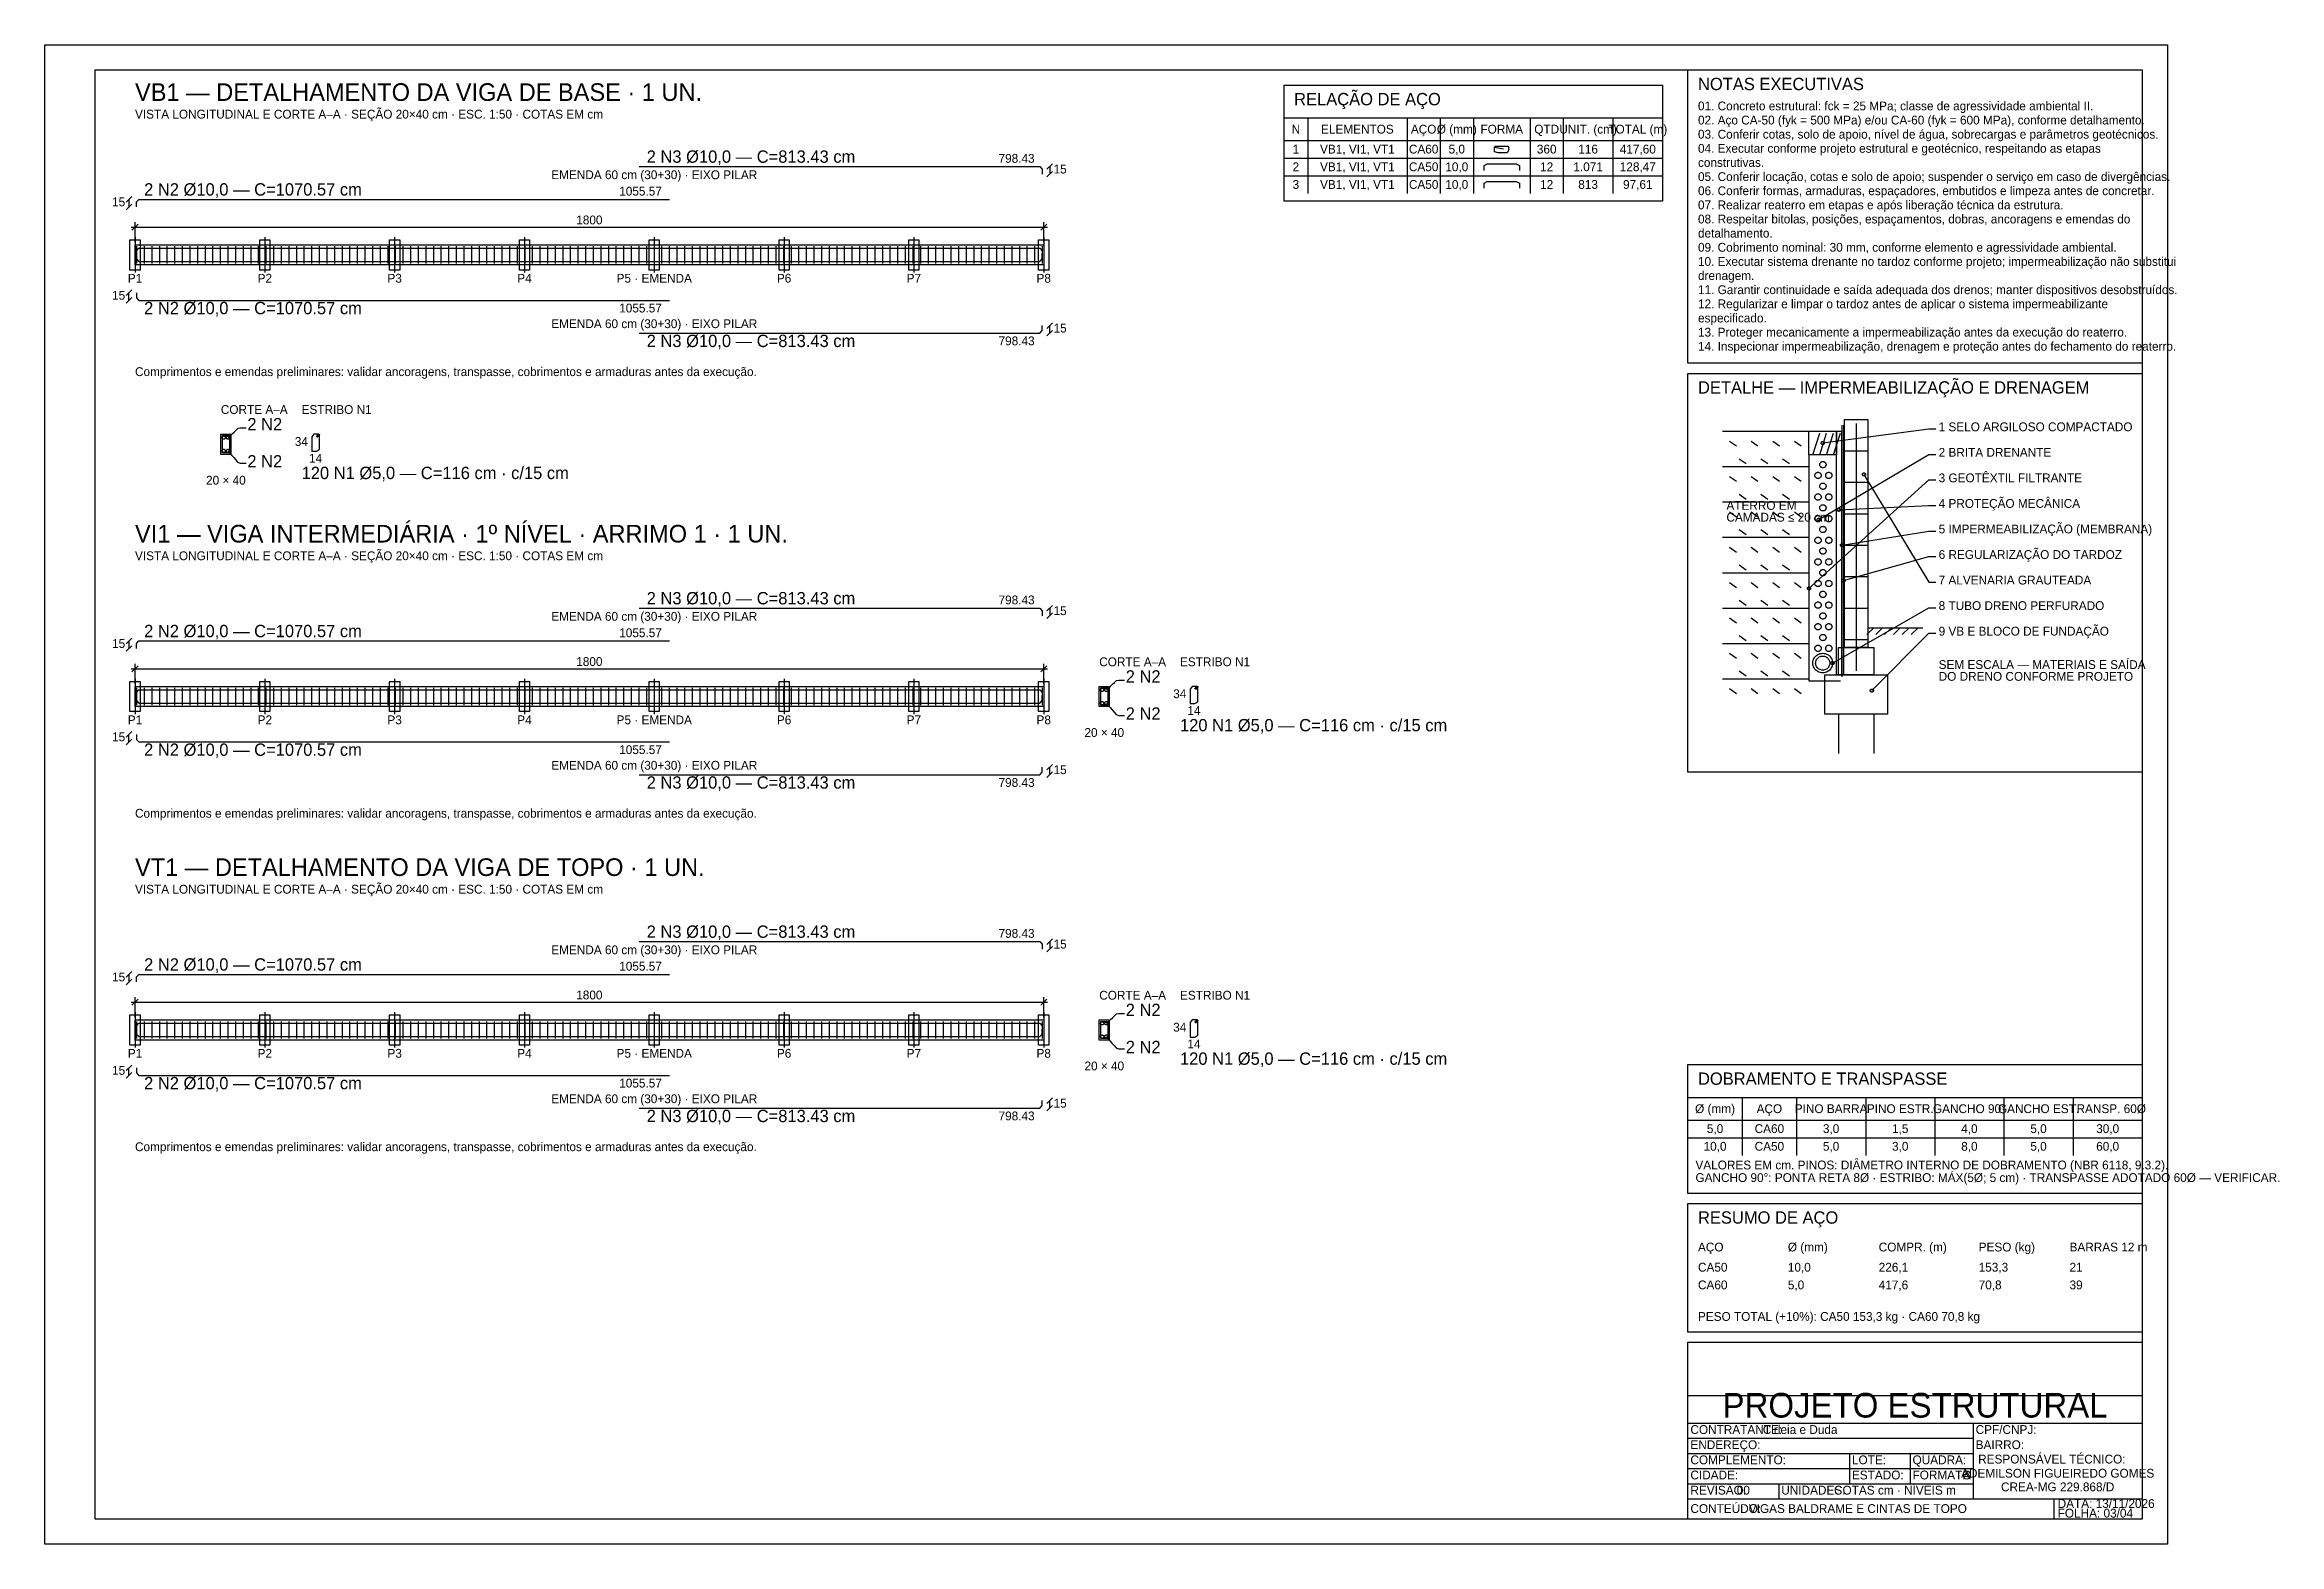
# Model space of a CAD drawing. Header units: millimetres. Extents: x 0 to 3648, y 0 to 594.
# Drawn here: x 1842 to 2727, y 0 to 594 of the extents above; entities that cross this region are included whole.
import ezdxf
from ezdxf.enums import TextEntityAlignment as Align

# ---------------------------------------------------------------- set-up
doc = ezdxf.new("R2010")
doc.units = ezdxf.units.MM
for name, color, linetype in [('ALVENARIA', 8, 'CONTINUOUS'), ('ARMADURAS', 1, 'CONTINUOUS'), ('COTAS', 4, 'CONTINUOUS'), ('DESENHOS', 7, 'CONTINUOUS'), ('EIXOS', 6, 'CONTINUOUS'), ('ESTRIBOS', 30, 'CONTINUOUS'), ('FORMAS', 7, 'CONTINUOUS'), ('MOLDURA', 7, 'CONTINUOUS'), ('SECUNDARIAS', 8, 'CONTINUOUS'), ('TEXTOS', 2, 'CONTINUOUS')]:
    doc.layers.add(name, color=color, linetype=linetype)

msp = doc.modelspace()

# ---------------------------------------------------------------- texts
at = {"layer": 'COTAS'}
for p in [(2057.78491, 522.83882), (2057.78491, 347.91855), (2057.78491, 215.83353)]:
    msp.add_text('1800', height=3.49162, dxfattribs=at).set_placement(p, align=Align.CENTER)
at = {"layer": 'TEXTOS'}
for s, height, p in [('VB1 — DETALHAMENTO DA VIGA DE BASE · 1 UN.', 6.98205, (1877.78491, 571.73882)), ('RELAÇÃO DE AÇO', 4.88827, (2337.00003, 570)), ('NOTAS EXECUTIVAS', 4.88827, (2497.00003, 576)), ('VISTA LONGITUDINAL E CORTE A–A · SEÇÃO 20×40 cm · ESC. 1:50 · COTAS EM cm', 3.49231, (1877.78491, 564.73882)), ('01. Concreto estrutural: fck = 25 MPa; classe de agressividade ambiental II.', 3.49162, (2497.00003, 568)), ('02. Aço CA-50 (fyk = 500 MPa) e/ou CA-60 (fyk = 600 MPa), conforme detalhamento.', 3.49162, (2497.00003, 562.4)), ('03. Conferir cotas, solo de apoio, nível de água, sobrecargas e parâmetros geotécnicos.', 3.49162, (2497.00003, 556.8)), ('2 N3 Ø10,0 — C=813.43 cm', 4.88718, (2080.49925, 547.23882)), ('04. Executar conforme projeto estrutural e geotécnico, respeitando as etapas', 3.49162, (2497.00003, 551.2)), ('construtivas.', 3.49162, (2497.00003, 545.6)), ('15', 3.49231, (2241.6849, 542.98882)), ('05. Conferir locação, cotas e solo de apoio; suspender o serviço em caso de divergências.', 3.49162, (2497.00003, 540)), ('2 N2 Ø10,0 — C=1070.57 cm', 4.88718, (1881.38492, 534.23882)), ('06. Conferir formas, armaduras, espaçadores, embutidos e limpeza antes de concretar.', 3.49162, (2497.00003, 534.4)), ('07. Realizar reaterro em etapas e após liberação técnica da estrutura.', 3.49162, (2497.00003, 528.8)), ('08. Respeitar bitolas, posições, espaçamentos, dobras, ancoragens e emendas do', 3.49162, (2497.00003, 523.2)), ('09. Cobrimento nominal: 30 mm, conforme elemento e agressividade ambiental.', 3.49162, (2497.00003, 512)), ('detalhamento.', 3.49162, (2497.00003, 517.6)), ('10. Executar sistema drenante no tardoz conforme projeto; impermeabilização não substitui', 3.49162, (2497.00003, 506.4)), ('drenagem.', 3.49162, (2497.00003, 500.8)), ('11. Garantir continuidade e saída adequada dos drenos; manter dispositivos desobstruídos.', 3.49162, (2497.00003, 495.2)), ('2 N2 Ø10,0 — C=1070.57 cm', 4.88718, (1881.38492, 487.23882)), ('especificado.', 3.49162, (2497.00003, 484)), ('12. Regularizar e limpar o tardoz antes de aplicar o sistema impermeabilizante', 3.49162, (2497.00003, 489.6)), ('2 N3 Ø10,0 — C=813.43 cm', 4.88718, (2080.49925, 474.23882)), ('15', 3.49231, (2241.6849, 479.98882)), ('13. Proteger mecanicamente a impermeabilização antes da execução do reaterro.', 3.49162, (2497.00003, 478.4)), ('14. Inspecionar impermeabilização, drenagem e proteção antes do fechamento do reaterro.', 3.49162, (2497.00003, 472.8)), ('Comprimentos e emendas preliminares: validar ancoragens, transpasse, cobrimentos e armaduras antes da execução.', 3.49231, (1877.78491, 462.73883)), ('DETALHE — IMPERMEABILIZAÇÃO E DRENAGEM', 4.88827, (2497.00003, 455.80001)), ('CORTE A–A', 3.49231, (1911.78493, 447.73883)), ('2 N2', 4.88718, (1922.28498, 441.23882)), ('ESTRIBO N1', 3.49231, (1943.78501, 447.73883)), ('1', 3.49162, (2592.34044, 440.9027)), ('SELO ARGILOSO COMPACTADO', 3.49162, (2596.23242, 440.9027)), ('2', 3.49162, (2592.34044, 430.78379)), ('BRITA DRENANTE', 3.49162, (2596.23242, 430.78379)), ('2 N2', 4.88718, (1922.28498, 426.53883)), ('120 N1 Ø5,0 — C=116 cm · c/15 cm', 4.88718, (1943.78501, 421.93883)), ('GEOTÊXTIL FILTRANTE', 3.49162, (2596.23242, 420.66487)), ('3', 3.49162, (2592.34044, 420.66487)), ('ATERRO EM', 3.49162, (2508.27569, 409.76757)), ('CAMADAS ≤ 20 cm', 3.49162, (2508.27569, 405.0973)), ('4', 3.49162, (2592.34044, 410.54594)), ('PROTEÇÃO MECÂNICA', 3.49162, (2596.23242, 410.54594)), ('VI1 — VIGA INTERMEDIÁRIA · 1º NÍVEL · ARRIMO 1 · 1 UN.', 6.98205, (1877.78491, 396.81856)), ('5', 3.49162, (2592.34044, 400.42703)), ('IMPERMEABILIZAÇÃO (MEMBRANA)', 3.49162, (2596.23242, 400.42703)), ('VISTA LONGITUDINAL E CORTE A–A · SEÇÃO 20×40 cm · ESC. 1:50 · COTAS EM cm', 3.49231, (1877.78491, 389.81856)), ('6', 3.49162, (2592.34044, 390.30811)), ('REGULARIZAÇÃO DO TARDOZ', 3.49162, (2596.23242, 390.30811)), ('7', 3.49162, (2592.34044, 380.18918)), ('ALVENARIA GRAUTEADA', 3.49162, (2596.23242, 380.18918)), ('2 N3 Ø10,0 — C=813.43 cm', 4.88718, (2080.49925, 372.31856)), ('8', 3.49162, (2592.34044, 370.07027)), ('TUBO DRENO PERFURADO', 3.49162, (2596.23242, 370.07027)), ('2 N2 Ø10,0 — C=1070.57 cm', 4.88718, (1881.38492, 359.31856)), ('15', 3.49231, (2241.6849, 368.06856)), ('9', 3.49162, (2592.34044, 359.95135)), ('VB E BLOCO DE FUNDAÇÃO', 3.49162, (2596.23242, 359.95135)), ('CORTE A–A', 3.49231, (2259.78498, 347.81856)), ('2 N2', 4.88718, (2270.28491, 341.31855)), ('ESTRIBO N1', 3.49231, (2291.78493, 347.81856)), ('SEM ESCALA — MATERIAIS E SAÍDA', 3.49162, (2592.34044, 346.71891)), ('DO DRENO CONFORME PROJETO', 3.49162, (2592.34044, 342.04864)), ('2 N2', 4.88718, (2270.28491, 326.61856)), ('120 N1 Ø5,0 — C=116 cm · c/15 cm', 4.88718, (2291.78493, 322.01855)), ('2 N2 Ø10,0 — C=1070.57 cm', 4.88718, (1881.38492, 312.31856)), ('2 N3 Ø10,0 — C=813.43 cm', 4.88718, (2080.49925, 299.31857)), ('15', 3.49231, (2241.6849, 305.06855)), ('Comprimentos e emendas preliminares: validar ancoragens, transpasse, cobrimentos e armaduras antes da execução.', 3.49231, (1877.78491, 287.81855)), ('VT1 — DETALHAMENTO DA VIGA DE TOPO · 1 UN.', 6.98205, (1877.78491, 264.73355)), ('VISTA LONGITUDINAL E CORTE A–A · SEÇÃO 20×40 cm · ESC. 1:50 · COTAS EM cm', 3.49231, (1877.78491, 257.73354)), ('2 N3 Ø10,0 — C=813.43 cm', 4.88718, (2080.49925, 240.23354)), ('15', 3.49231, (2241.6849, 235.98355)), ('2 N2 Ø10,0 — C=1070.57 cm', 4.88718, (1881.38492, 227.23355)), ('CORTE A–A', 3.49231, (2259.78498, 215.73352)), ('2 N2', 4.88718, (2270.28491, 209.23353)), ('ESTRIBO N1', 3.49231, (2291.78493, 215.73352)), ('2 N2', 4.88718, (2270.28491, 194.53354)), ('120 N1 Ø5,0 — C=116 cm · c/15 cm', 4.88718, (2291.78493, 189.93352)), ('DOBRAMENTO E TRANSPASSE', 4.88827, (2497.00003, 181.99999)), ('2 N2 Ø10,0 — C=1070.57 cm', 4.88718, (1881.38492, 180.23354)), ('2 N3 Ø10,0 — C=813.43 cm', 4.88718, (2080.49925, 167.23355)), ('15', 3.49231, (2241.6849, 172.98353)), ('Comprimentos e emendas preliminares: validar ancoragens, transpasse, cobrimentos e armaduras antes da execução.', 3.49231, (1877.78491, 155.73352)), ('VALORES EM cm. PINOS: DIÂMETRO INTERNO DE DOBRAMENTO (NBR 6118, 9.3.2).', 3.49162, (2496.00005, 148.50001)), ('GANCHO 90°: PONTA RETA 8Ø · ESTRIBO: MÁX(5Ø; 5 cm) · TRANSPASSE ADOTADO 60Ø — VERIFICAR.', 3.49162, (2496.00005, 143.50001)), ('RESUMO DE AÇO', 4.88827, (2497.00003, 126.99999)), ('AÇO', 3.49162, (2497.00003, 116.00001)), ('Ø (mm)', 3.49162, (2532.60011, 116.00001)), ('COMPR. (m)', 3.49162, (2568.59996, 116.00001)), ('PESO (kg)', 3.49162, (2608.20007, 116.00001)), ('BARRAS 12 m', 3.49162, (2644.19992, 116.00001)), ('CA50', 3.49162, (2497.00003, 107.99999)), ('10,0', 3.49162, (2532.60011, 107.99999)), ('226,1', 3.49162, (2568.59996, 107.99999)), ('153,3', 3.49162, (2608.20007, 107.99999)), ('21', 3.49162, (2644.19992, 107.99999)), ('CA60', 3.49162, (2497.00003, 101.00001)), ('5,0', 3.49162, (2532.60011, 101.00001)), ('417,6', 3.49162, (2568.59996, 101.00001)), ('70,8', 3.49162, (2608.20007, 101.00001)), ('39', 3.49162, (2644.19992, 101.00001)), ('PESO TOTAL (+10%): CA50 153,3 kg · CA60 70,8 kg', 3.49162, (2497.00003, 88.50001)), ('CONTRATANTE:', 3.49162, (2494.0001, 43.70002)), ('Cirleia e Duda', 3.49162, (2522.68349, 43.70002)), ('CPF/CNPJ:', 3.49162, (2606.9999, 43.70002)), ('ENDEREÇO:', 3.49162, (2494.0001, 37.69998)), ('BAIRRO:', 3.49162, (2606.9999, 37.69998)), ('RESPONSÁVEL TÉCNICO:', 3.49162, (2608, 31.99999)), ('COMPLEMENTO:', 3.49162, (2494.0001, 31.70001)), ('CIDADE:', 3.49162, (2494.0001, 25.69997)), ('LOTE:', 3.49162, (2558, 31.70001)), ('ESTADO:', 3.49162, (2558, 25.69997)), ('QUADRA:', 3.49162, (2581.9999, 31.70001)), ('FORMATO:', 3.49162, (2581.9999, 25.69997)), ('A', 3.49162, (2601.98012, 25.69997)), ('REVISÃO:', 3.49162, (2494.0001, 19.69999)), ('00', 3.49162, (2512.37049, 19.69999)), ('UNIDADES:', 3.49162, (2529.99995, 19.69999)), ('COTAS cm · NÍVEIS m', 3.49162, (2550.90415, 19.69999)), ('DATA: 13/11/2026', 3.49162, (2639.4999, 14.40002)), ('CONTEÚDO:', 3.49162, (2494.0001, 12.4)), ('VIGAS BALDRAME E CINTAS DE TOPO', 3.49162, (2517.13286, 12.4)), ('FOLHA: 03/04', 3.49162, (2639.4999, 10.6))]:
    msp.add_text(s, height=height, dxfattribs=at).set_placement(p)
for s, height, p in [('N', 3.49162, (2337.6875, 558.8)), ('ELEMENTOS', 3.49162, (2362.0625, 558.8)), ('AÇO', 3.49162, (2388.3125, 558.8)), ('Ø (mm)', 3.49162, (2401.4375, 558.8)), ('FORMA', 3.49162, (2419.25, 558.8)), ('QTD', 3.49162, (2437.0625, 558.8)), ('UNIT. (cm)', 3.49162, (2453.46875, 558.8)), ('TOTAL (m)', 3.49162, (2473.15625, 558.8)), ('1', 3.49162, (2337.6875, 550.9)), ('VB1, VI1, VT1', 3.49162, (2362.0625, 550.9)), ('CA60', 3.49162, (2388.3125, 550.9)), ('5,0', 3.49162, (2401.4375, 550.9)), ('360', 3.49162, (2437.0625, 550.9)), ('116', 3.49162, (2453.46875, 550.9)), ('417,60', 3.49162, (2473.15625, 550.9)), ('EMENDA 60 cm (30+30) · EIXO PILAR', 3.49231, (2083.4993, 540.73882)), ('3', 3.49162, (2337.6875, 536.9)), ('2', 3.49162, (2337.6875, 543.9)), ('VB1, VI1, VT1', 3.49162, (2362.0625, 543.9)), ('VB1, VI1, VT1', 3.49162, (2362.0625, 536.9)), ('CA50', 3.49162, (2388.3125, 543.9)), ('CA50', 3.49162, (2388.3125, 536.9)), ('10,0', 3.49162, (2401.4375, 543.9)), ('10,0', 3.49162, (2401.4375, 536.9)), ('12', 3.49162, (2437.0625, 543.9)), ('12', 3.49162, (2437.0625, 536.9)), ('1.071', 3.49162, (2453.46875, 543.9)), ('813', 3.49162, (2453.46875, 536.9)), ('128,47', 3.49162, (2473.15625, 543.9)), ('97,61', 3.49162, (2473.15625, 536.9)), ('P1', 3.49231, (1877.78491, 499.73882)), ('P2', 3.49231, (1929.21357, 499.73882)), ('P3', 3.49231, (1980.6421, 499.73882)), ('P4', 3.49231, (2032.07064, 499.73882)), ('P5 · EMENDA', 3.49231, (2083.4993, 499.73882)), ('P6', 3.49231, (2134.92783, 499.73882)), ('P7', 3.49231, (2186.35637, 499.73882)), ('P8', 3.49231, (2237.78491, 499.73882)), ('EMENDA 60 cm (30+30) · EIXO PILAR', 3.49231, (2083.4993, 481.73882)), ('14', 3.49231, (1949.32337, 428.43882)), ('20 × 40', 3.49231, (1913.78501, 419.73882)), ('EMENDA 60 cm (30+30) · EIXO PILAR', 3.49231, (2083.4993, 365.81857)), ('P1', 3.49231, (1877.78491, 324.81856)), ('P2', 3.49231, (1929.21357, 324.81856)), ('P3', 3.49231, (1980.6421, 324.81856)), ('P4', 3.49231, (2032.07064, 324.81856)), ('P5 · EMENDA', 3.49231, (2083.4993, 324.81856)), ('P6', 3.49231, (2134.92783, 324.81856)), ('P7', 3.49231, (2186.35637, 324.81856)), ('P8', 3.49231, (2237.78491, 324.81856)), ('14', 3.49231, (2297.32342, 328.51854)), ('20 × 40', 3.49231, (2261.78493, 319.81856)), ('EMENDA 60 cm (30+30) · EIXO PILAR', 3.49231, (2083.4993, 306.81857)), ('EMENDA 60 cm (30+30) · EIXO PILAR', 3.49231, (2083.4993, 233.73354)), ('P1', 3.49231, (1877.78491, 192.73354)), ('P2', 3.49231, (1929.21357, 192.73354)), ('P3', 3.49231, (1980.6421, 192.73354)), ('P4', 3.49231, (2032.07064, 192.73354)), ('P5 · EMENDA', 3.49231, (2083.4993, 192.73354)), ('P6', 3.49231, (2134.92783, 192.73354)), ('P7', 3.49231, (2186.35637, 192.73354)), ('P8', 3.49231, (2237.78491, 192.73354)), ('14', 3.49231, (2297.32342, 196.43352)), ('20 × 40', 3.49231, (2261.78493, 187.73354)), ('EMENDA 60 cm (30+30) · EIXO PILAR', 3.49231, (2083.4993, 174.73355)), ('Ø (mm)', 3.49162, (2503.76097, 170.80001)), ('AÇO', 3.49162, (2525.28265, 170.80001)), ('PINO BARRA', 3.49162, (2549.73928, 170.80001)), ('PINO ESTR.', 3.49162, (2577.13061, 170.80001)), ('GANCHO 90°', 3.49162, (2604.52168, 170.80001)), ('GANCHO EST.', 3.49162, (2631.91301, 170.80001)), ('TRANSP. 60Ø', 3.49162, (2659.30434, 170.80001)), ('10,0', 3.49162, (2503.76097, 155.90001)), ('5,0', 3.49162, (2503.76097, 162.89999)), ('CA60', 3.49162, (2525.28265, 162.89999)), ('CA50', 3.49162, (2525.28265, 155.90001)), ('3,0', 3.49162, (2549.73928, 162.89999)), ('5,0', 3.49162, (2549.73928, 155.90001)), ('3,0', 3.49162, (2577.13061, 155.90001)), ('1,5', 3.49162, (2577.13061, 162.89999)), ('4,0', 3.49162, (2604.52168, 162.89999)), ('8,0', 3.49162, (2604.52168, 155.90001)), ('5,0', 3.49162, (2631.91301, 162.89999)), ('5,0', 3.49162, (2631.91301, 155.90001)), ('30,0', 3.49162, (2659.30434, 162.89999)), ('60,0', 3.49162, (2659.30434, 155.90001)), ('PROJETO ESTRUTURAL', 9.77654, (2583, 50.19998)), ('ADEMILSON FIGUEIREDO GOMES', 3.49162, (2639.4999, 26.40003)), ('CREA-MG 229.868/D', 3.49162, (2639.4999, 21.00001))]:
    msp.add_text(s, height=height, dxfattribs=at).set_placement(p, align=Align.CENTER)
for s, p in [('798.43', (2234.1849, 547.23882)), ('15', (1873.88492, 529.98882)), ('1055.57', (2086.49922, 534.23882)), ('15', (1873.88492, 492.98882)), ('1055.57', (2086.49922, 487.93883)), ('798.43', (2234.1849, 474.93882)), ('34', (1946.28501, 435.08882)), ('798.43', (2234.1849, 372.31856)), ('15', (1873.88492, 355.06855)), ('1055.57', (2086.49922, 359.31856)), ('34', (2294.28493, 335.16856)), ('15', (1873.88492, 318.06857)), ('1055.57', (2086.49922, 313.01855)), ('798.43', (2234.1849, 300.01857)), ('798.43', (2234.1849, 240.23354)), ('1055.57', (2086.49922, 227.23355)), ('15', (1873.88492, 222.98353)), ('34', (2294.28493, 203.08353)), ('15', (1873.88492, 185.98355)), ('1055.57', (2086.49922, 180.93353)), ('798.43', (2234.1849, 167.93354))]:
    msp.add_text(s, height=3.49231, dxfattribs=at).set_placement(p, align=Align.RIGHT)

# ---------------------------------------------------------------- linework, layer by layer
at = {"layer": 'ALVENARIA'}
for p, q in [((2554.97842, 433.11892), (2564.31886, 433.11892)), ((2554.97842, 420.66487), (2564.31886, 420.66487)), ((2554.97842, 408.21082), (2564.31886, 408.21082)), ((2554.97842, 395.75676), (2564.31886, 395.75676)), ((2554.97842, 383.3027), (2564.31886, 383.3027)), ((2554.97842, 370.84865), (2564.31886, 370.84865)), ((2554.97842, 358.39459), (2564.31886, 358.39459))]:
    msp.add_line(p, q, dxfattribs=at)
at = {"layer": 'ARMADURAS'}
for p, q in [((2416.39005, 553.8), (2418.19544, 553.8)), ((2416.39005, 551.60337), (2416.39005, 553.40878)), ((2416.39005, 553.40878), (2419.91006, 552.8)), ((2417.79217, 551.2), (2416.39005, 551.60337)), ((2419.59756, 551.2), (2417.79217, 551.2)), ((2418.19544, 553.8), (2420.00095, 553.8)), ((2421.40294, 551.2), (2419.59756, 551.2)), ((2420.00095, 553.8), (2421.80634, 553.8)), ((2422.11008, 552.29832), (2421.40294, 551.2)), ((2421.80634, 553.8), (2422.11008, 552.29832)), ((2412.25005, 546.12), (2413.49003, 546.8)), ((2412.25005, 544.2), (2412.25005, 546.12)), ((2413.49003, 546.8), (2415.41011, 546.8)), ((2415.41011, 546.8), (2417.33005, 546.8)), ((2417.33005, 546.8), (2419.25, 546.8)), ((2419.25, 546.8), (2421.17007, 546.8)), ((2421.17007, 546.8), (2423.09002, 546.8)), ((2423.09002, 546.8), (2425.00997, 546.8)), ((2425.00997, 546.8), (2426.24995, 546.11999)), ((2426.24995, 546.11999), (2426.24995, 544.2)), ((2412.25005, 539.12), (2413.49003, 539.8)), ((2412.25005, 537.2), (2412.25005, 539.12)), ((2413.49003, 539.8), (2415.41011, 539.8)), ((2415.41011, 539.8), (2417.33005, 539.8)), ((2417.33005, 539.8), (2419.25, 539.8)), ((2419.25, 539.8), (2421.17007, 539.8)), ((2421.17007, 539.8), (2423.09002, 539.8)), ((2423.09002, 539.8), (2425.00997, 539.8)), ((2425.00997, 539.8), (2426.24995, 539.12)), ((2426.24995, 539.12), (2426.24995, 537.2)), ((2554.04442, 443.23784), (2554.04442, 343.6054)), ((2559.64864, 444.01621), (2559.64864, 345.94054))]:
    msp.add_line(p, q, dxfattribs=at)
at = {"layer": 'COTAS'}
for p, q in [((2239.08499, 544.63882), (2241.28501, 546.83882)), ((2239.08499, 541.63882), (2241.28501, 543.83882)), ((2240.185, 545.73882), (2240.185, 542.73882)), ((1874.28493, 531.63882), (1876.48495, 533.83882)), ((1875.38494, 532.73882), (1875.38494, 529.73882)), ((1874.28493, 528.63882), (1876.48495, 530.83882)), ((1876.58499, 520.53882), (1878.98495, 522.93882)), ((1877.78491, 515.73882), (1877.78491, 523.73882)), ((2236.58499, 520.53882), (2238.98495, 522.93882)), ((2237.78491, 515.73882), (2237.78491, 523.73882)), ((1876.28501, 521.73882), (2239.28493, 521.73882)), ((1874.28493, 494.63882), (1876.48495, 496.83882)), ((1874.28493, 491.63882), (1876.48495, 493.83882)), ((1875.38494, 492.73883), (1875.38494, 495.73882)), ((2239.08499, 481.63882), (2241.28501, 483.83882)), ((2239.08499, 478.63882), (2241.28501, 480.83882)), ((2240.185, 479.73882), (2240.185, 482.73883)), ((1914.62497, 438.36959), (1915.4195, 439.10864)), ((1915.4195, 439.10864), (1916.21414, 439.84768)), ((1916.21414, 439.84768), (1917.00866, 440.58674)), ((1917.00866, 440.58674), (1917.80331, 441.32578)), ((1917.80331, 441.32578), (1918.59796, 442.06484)), ((1918.59796, 442.06484), (1919.61458, 442.23882)), ((1919.61458, 442.23882), (1920.69982, 442.23882)), ((1920.69982, 442.23882), (1921.78493, 442.23882)), ((2545.79347, 436.23243), (2545.79898, 436.31372)), ((2545.79898, 436.15116), (2545.79347, 436.23243)), ((2545.79898, 436.31372), (2545.81475, 436.3936)), ((2545.81475, 436.07127), (2545.79898, 436.15116)), ((2545.81475, 436.3936), (2545.84105, 436.47073)), ((2545.84105, 435.99413), (2545.81475, 436.07127)), ((2545.84105, 436.47073), (2545.8771, 436.54379)), ((2545.8771, 435.92107), (2545.84105, 435.99413)), ((2545.8771, 436.54379), (2545.92218, 436.61151)), ((2545.92218, 435.85336), (2545.8771, 435.92107)), ((2545.92218, 436.61151), (2545.97601, 436.67275)), ((2545.97601, 435.79212), (2545.92218, 435.85336)), ((2545.97601, 436.67275), (2546.03711, 436.72646)), ((2546.03711, 435.73841), (2545.97601, 435.79212)), ((2546.03711, 436.72646), (2546.10497, 436.77172)), ((2546.10497, 435.69316), (2546.03711, 435.73841)), ((2546.10497, 436.77172), (2546.17808, 436.80774)), ((2546.17808, 435.65714), (2546.10497, 435.69316)), ((2546.17808, 436.80774), (2546.25521, 436.83391)), ((2546.25521, 435.63095), (2546.17808, 435.65714)), ((2546.25521, 436.83391), (2546.33484, 436.84981)), ((2546.33484, 435.61505), (2546.25521, 435.63095)), ((2546.33484, 436.84981), (2546.41622, 436.85513)), ((2546.41622, 435.60973), (2546.33484, 435.61505)), ((2546.41622, 436.23243), (2588.44872, 441.83676)), ((2546.41622, 436.85513), (2546.4976, 436.84981)), ((2546.4976, 435.61505), (2546.41622, 435.60973)), ((2546.4976, 436.84981), (2546.57747, 436.83391)), ((2546.57747, 435.63095), (2546.4976, 435.61505)), ((2546.57747, 436.83391), (2546.6546, 436.80774)), ((2546.6546, 435.65714), (2546.57747, 435.63095)), ((2546.6546, 436.80774), (2546.72746, 436.77172)), ((2546.72746, 435.69316), (2546.6546, 435.65714)), ((2546.72746, 436.77172), (2546.79532, 436.72646)), ((2546.79532, 435.73841), (2546.72746, 435.69316)), ((2546.79532, 436.72646), (2546.85667, 436.67275)), ((2546.85667, 435.79212), (2546.79532, 435.73841)), ((2546.85667, 436.67275), (2546.91026, 436.61151)), ((2546.91026, 435.85336), (2546.85667, 435.79212)), ((2546.91026, 436.61151), (2546.95558, 436.54379)), ((2546.95558, 435.92107), (2546.91026, 435.85336)), ((2546.95558, 436.54379), (2546.99164, 436.47073)), ((2546.99164, 435.99413), (2546.95558, 435.92107)), ((2546.99164, 436.47073), (2547.01768, 436.3936)), ((2547.01768, 436.07127), (2546.99164, 435.99413)), ((2547.01768, 436.3936), (2547.0337, 436.31372)), ((2547.0337, 436.15116), (2547.01768, 436.07127)), ((2547.0337, 436.31372), (2547.03896, 436.23243)), ((2547.03896, 436.23243), (2547.0337, 436.15116)), ((2588.44872, 441.83676), (2591.17308, 441.83676)), ((1914.62497, 433.10806), (1915.38857, 432.21428)), ((1915.38857, 432.21428), (1916.15217, 431.32053)), ((1916.15217, 431.32053), (1916.91577, 430.42675)), ((1916.91577, 430.42675), (1917.67924, 429.53298)), ((1917.67924, 429.53298), (1918.44283, 428.63922)), ((1918.44283, 428.63922), (1919.43392, 428.23883)), ((1919.43392, 428.23883), (1920.60943, 428.23883)), ((1920.60943, 428.23883), (1921.78493, 428.23883)), ((2544.85948, 405.87567), (2588.44872, 431.71783)), ((2588.44872, 431.71783), (2591.17308, 431.71783)), ((2540.96775, 378.63243), (2588.44872, 421.59892)), ((2562.13962, 423.77838), (2562.14488, 423.85965)), ((2562.14488, 423.69709), (2562.13962, 423.77838)), ((2562.14488, 423.85965), (2562.16066, 423.93954)), ((2562.16066, 423.61722), (2562.14488, 423.69709)), ((2562.16066, 423.93954), (2562.18695, 424.01668)), ((2562.18695, 423.54008), (2562.16066, 423.61722)), ((2562.18695, 424.01668), (2562.22276, 424.08974)), ((2562.22276, 423.46702), (2562.18695, 423.54008)), ((2562.22276, 424.08974), (2562.26808, 424.15746)), ((2562.26808, 423.3993), (2562.22276, 423.46702)), ((2562.26808, 424.15746), (2562.32192, 424.21869)), ((2562.32192, 423.33807), (2562.26808, 423.3993)), ((2562.32192, 424.21869), (2562.38301, 424.2724)), ((2562.38301, 423.28435), (2562.32192, 423.33807)), ((2562.38301, 424.2724), (2562.45087, 424.31765)), ((2562.45087, 423.2391), (2562.38301, 423.28435)), ((2562.45087, 424.31765), (2562.52374, 424.35368)), ((2562.52374, 423.20307), (2562.45087, 423.2391)), ((2562.52374, 424.35368), (2562.60111, 424.37986)), ((2562.60111, 423.17689), (2562.52374, 423.20307)), ((2562.60111, 424.37986), (2562.68099, 424.39576)), ((2562.68099, 423.161), (2562.60111, 423.17689)), ((2562.68099, 424.39576), (2562.76212, 424.40108)), ((2562.76212, 423.15568), (2562.68099, 423.161)), ((2562.76212, 424.40108), (2562.8435, 424.39576)), ((2562.76212, 423.77838), (2588.44872, 381.12324)), ((2562.8435, 423.161), (2562.76212, 423.15568)), ((2562.8435, 424.39576), (2562.92338, 424.37986)), ((2562.92338, 423.17689), (2562.8435, 423.161)), ((2562.92338, 424.37986), (2563.0005, 424.35368)), ((2563.0005, 423.20307), (2562.92338, 423.17689)), ((2563.0005, 424.35368), (2563.07362, 424.31765)), ((2563.07362, 423.2391), (2563.0005, 423.20307)), ((2563.07362, 424.31765), (2563.14123, 424.2724)), ((2563.14123, 423.28435), (2563.07362, 423.2391)), ((2563.14123, 424.2724), (2563.20257, 424.21869)), ((2563.20257, 423.33807), (2563.14123, 423.28435)), ((2563.20257, 424.21869), (2563.25616, 424.15746)), ((2563.25616, 423.3993), (2563.20257, 423.33807)), ((2563.25616, 424.15746), (2563.30148, 424.08974)), ((2563.30148, 423.46702), (2563.25616, 423.3993)), ((2563.30148, 424.08974), (2563.33754, 424.01668)), ((2563.33754, 423.54008), (2563.30148, 423.46702)), ((2563.33754, 424.01668), (2563.36358, 423.93954)), ((2563.36358, 423.61722), (2563.33754, 423.54008)), ((2563.36358, 423.93954), (2563.37961, 423.85965)), ((2563.37961, 423.69709), (2563.36358, 423.61722)), ((2563.37961, 423.85965), (2563.38487, 423.77838)), ((2563.38487, 423.77838), (2563.37961, 423.69709)), ((2588.44872, 421.59892), (2591.17308, 421.59892)), ((2552.17618, 409.76757), (2552.18169, 409.84884)), ((2552.18169, 409.68629), (2552.17618, 409.76757)), ((2552.18169, 409.84884), (2552.19747, 409.92874)), ((2552.19747, 409.60641), (2552.18169, 409.68629)), ((2552.19747, 409.92874), (2552.22376, 410.00586)), ((2552.22376, 409.52927), (2552.19747, 409.60641)), ((2552.22376, 410.00586), (2552.25982, 410.07891)), ((2552.25982, 409.45621), (2552.22376, 409.52927)), ((2552.25982, 410.07891), (2552.30489, 410.14665)), ((2552.30489, 409.3885), (2552.25982, 409.45621)), ((2552.30489, 410.14665), (2552.35847, 410.20789)), ((2552.35847, 409.32726), (2552.30489, 409.3885)), ((2552.35847, 410.20789), (2552.41982, 410.2616)), ((2552.41982, 409.27355), (2552.35847, 409.32726)), ((2552.41982, 410.2616), (2552.48768, 410.30684)), ((2552.48768, 409.22829), (2552.41982, 409.27355)), ((2552.48768, 410.30684), (2552.5608, 410.34287)), ((2552.5608, 409.19226), (2552.48768, 409.22829)), ((2552.5608, 410.34287), (2552.63792, 410.36905)), ((2552.63792, 409.16608), (2552.5608, 409.19226)), ((2552.63792, 410.36905), (2552.71755, 410.38495)), ((2552.71755, 409.15019), (2552.63792, 409.16608)), ((2552.71755, 410.38495), (2552.79893, 410.39027)), ((2552.79893, 409.14487), (2552.71755, 409.15019)), ((2552.79893, 409.76757), (2588.44872, 411.48)), ((2552.79893, 410.39027), (2552.88031, 410.38495)), ((2552.88031, 409.15019), (2552.79893, 409.14487)), ((2552.88031, 410.38495), (2552.96019, 410.36905)), ((2552.96019, 409.16608), (2552.88031, 409.15019)), ((2552.96019, 410.36905), (2553.03731, 410.34287)), ((2553.03731, 409.19226), (2552.96019, 409.16608)), ((2553.03731, 410.34287), (2553.11018, 410.30684)), ((2553.11018, 409.22829), (2553.03731, 409.19226)), ((2553.11018, 410.30684), (2553.17803, 410.2616)), ((2553.17803, 409.27355), (2553.11018, 409.22829)), ((2553.17803, 410.2616), (2553.23938, 410.20789)), ((2553.23938, 409.32726), (2553.17803, 409.27355)), ((2553.23938, 410.20789), (2553.29297, 410.14665)), ((2553.29297, 409.3885), (2553.23938, 409.32726)), ((2553.29297, 410.14665), (2553.33829, 410.07891)), ((2553.33829, 409.45621), (2553.29297, 409.3885)), ((2553.33829, 410.07891), (2553.3741, 410.00586)), ((2553.3741, 409.52927), (2553.33829, 409.45621)), ((2553.3741, 410.00586), (2553.40039, 409.92874)), ((2553.40039, 409.60641), (2553.3741, 409.52927)), ((2553.40039, 409.92874), (2553.41617, 409.84884)), ((2553.41617, 409.68629), (2553.40039, 409.60641)), ((2553.41617, 409.84884), (2553.42167, 409.76757)), ((2553.42167, 409.76757), (2553.41617, 409.68629)), ((2588.44872, 411.48), (2591.17308, 411.48)), ((2544.23673, 405.87567), (2544.24199, 405.95696)), ((2544.24199, 405.7944), (2544.23673, 405.87567)), ((2544.24199, 405.95696), (2544.25801, 406.03684)), ((2544.25801, 405.71451), (2544.24199, 405.7944)), ((2544.25801, 406.03684), (2544.28405, 406.11398)), ((2544.28405, 405.63739), (2544.25801, 405.71451)), ((2544.28405, 406.11398), (2544.32011, 406.18703)), ((2544.32011, 405.56433), (2544.28405, 405.63739)), ((2544.32011, 406.18703), (2544.36543, 406.25475)), ((2544.36543, 405.4966), (2544.32011, 405.56433)), ((2544.36543, 406.25475), (2544.41927, 406.31599)), ((2544.41927, 405.43536), (2544.36543, 405.4966)), ((2544.41927, 406.31599), (2544.48037, 406.3697)), ((2544.48037, 405.38165), (2544.41927, 405.43536)), ((2544.48037, 406.3697), (2544.54798, 406.41496)), ((2544.54798, 405.3364), (2544.48037, 405.38165)), ((2544.54798, 406.41496), (2544.62109, 406.45098)), ((2544.62109, 405.30038), (2544.54798, 405.3364)), ((2544.62109, 406.45098), (2544.69822, 406.47717)), ((2544.69822, 405.27419), (2544.62109, 405.30038)), ((2544.69822, 406.47717), (2544.77835, 406.49305)), ((2544.77835, 405.25829), (2544.69822, 405.27419)), ((2544.77835, 406.49305), (2544.85948, 406.49837)), ((2544.85948, 405.25297), (2544.77835, 405.25829)), ((2544.85948, 406.49837), (2544.94086, 406.49305)), ((2544.94086, 405.25829), (2544.85948, 405.25297)), ((2544.94086, 406.49305), (2545.02073, 406.47717)), ((2545.02073, 405.27419), (2544.94086, 405.25829)), ((2545.02073, 406.47717), (2545.09786, 406.45098)), ((2545.09786, 405.30038), (2545.02073, 405.27419)), ((2545.09786, 406.45098), (2545.17097, 406.41496)), ((2545.17097, 405.3364), (2545.09786, 405.30038)), ((2545.17097, 406.41496), (2545.23858, 406.3697)), ((2545.23858, 405.38165), (2545.17097, 405.3364)), ((2545.23858, 406.3697), (2545.29968, 406.31599)), ((2545.29968, 405.43536), (2545.23858, 405.38165)), ((2545.29968, 406.31599), (2545.35352, 406.25475)), ((2545.35352, 405.4966), (2545.29968, 405.43536)), ((2545.35352, 406.25475), (2545.39884, 406.18703)), ((2545.39884, 405.56433), (2545.35352, 405.4966)), ((2545.39884, 406.18703), (2545.4349, 406.11398)), ((2545.4349, 405.63739), (2545.39884, 405.56433)), ((2545.4349, 406.11398), (2545.46094, 406.03684)), ((2545.46094, 405.71451), (2545.4349, 405.63739)), ((2545.46094, 406.03684), (2545.47696, 405.95696)), ((2545.47696, 405.7944), (2545.46094, 405.71451)), ((2545.47696, 405.95696), (2545.48222, 405.87567)), ((2545.48222, 405.87567), (2545.47696, 405.7944)), ((2554.04442, 395.75676), (2588.44872, 401.36107)), ((2588.44872, 401.36107), (2591.17308, 401.36107)), ((2553.42167, 395.75676), (2553.42693, 395.83803)), ((2553.42693, 395.67548), (2553.42167, 395.75676)), ((2553.42693, 395.83803), (2553.44271, 395.91793)), ((2553.44271, 395.59558), (2553.42693, 395.67548)), ((2553.44271, 395.91793), (2553.469, 395.99505)), ((2553.469, 395.51846), (2553.44271, 395.59558)), ((2553.469, 395.99505), (2553.50506, 396.06811)), ((2553.50506, 395.44541), (2553.469, 395.51846)), ((2553.50506, 396.06811), (2553.55038, 396.13584)), ((2553.55038, 395.37767), (2553.50506, 395.44541)), ((2553.55038, 396.13584), (2553.60397, 396.19708)), ((2553.60397, 395.31643), (2553.55038, 395.37767)), ((2553.60397, 396.19708), (2553.66531, 396.25077)), ((2553.66531, 395.26274), (2553.60397, 395.31643)), ((2553.66531, 396.25077), (2553.73292, 396.29603)), ((2553.73292, 395.21748), (2553.66531, 395.26274)), ((2553.73292, 396.29603), (2553.80604, 396.33206)), ((2553.80604, 395.18145), (2553.73292, 395.21748)), ((2553.80604, 396.33206), (2553.88316, 396.35824)), ((2553.88316, 395.15527), (2553.80604, 395.18145)), ((2553.88316, 396.35824), (2553.96304, 396.37413)), ((2553.96304, 395.13939), (2553.88316, 395.15527)), ((2553.96304, 396.37413), (2554.04442, 396.37946)), ((2554.04442, 395.13405), (2553.96304, 395.13939)), ((2554.04442, 396.37946), (2554.12555, 396.37413)), ((2554.12555, 395.13939), (2554.04442, 395.13405)), ((2554.12555, 396.37413), (2554.20543, 396.35824)), ((2554.20543, 395.15527), (2554.12555, 395.13939)), ((2554.20543, 396.35824), (2554.28255, 396.33206)), ((2554.28255, 395.18145), (2554.20543, 395.15527)), ((2554.28255, 396.33206), (2554.35567, 396.29603)), ((2554.35567, 395.21748), (2554.28255, 395.18145)), ((2554.35567, 396.29603), (2554.42328, 396.25077)), ((2554.42328, 395.26274), (2554.35567, 395.21748)), ((2554.42328, 396.25077), (2554.48463, 396.19708)), ((2554.48463, 395.31643), (2554.42328, 395.26274)), ((2554.48463, 396.19708), (2554.53846, 396.13584)), ((2554.53846, 395.37767), (2554.48463, 395.31643)), ((2554.53846, 396.13584), (2554.58353, 396.06811)), ((2554.58353, 395.44541), (2554.53846, 395.37767)), ((2554.58353, 396.06811), (2554.61959, 395.99505)), ((2554.61959, 395.51846), (2554.58353, 395.44541)), ((2554.61959, 395.99505), (2554.64588, 395.91793)), ((2554.64588, 395.59558), (2554.61959, 395.51846)), ((2554.64588, 395.91793), (2554.66166, 395.83803)), ((2554.66166, 395.67548), (2554.64588, 395.59558)), ((2554.66166, 395.83803), (2554.66717, 395.75676)), ((2554.66717, 395.75676), (2554.66166, 395.67548)), ((2554.66717, 381.74594), (2588.44872, 391.24217)), ((2588.44872, 391.24217), (2591.17308, 391.24217)), ((2554.04442, 381.74594), (2554.04968, 381.82723)), ((2554.04968, 381.66467), (2554.04442, 381.74594)), ((2554.04968, 381.82723), (2554.06571, 381.90712)), ((2554.06571, 381.58478), (2554.04968, 381.66467)), ((2554.06571, 381.90712), (2554.09175, 381.98424)), ((2554.09175, 381.50765), (2554.06571, 381.58478)), ((2554.09175, 381.98424), (2554.1278, 382.0573)), ((2554.1278, 381.4346), (2554.09175, 381.50765)), ((2554.1278, 382.0573), (2554.17288, 382.12502)), ((2554.17288, 381.36687), (2554.1278, 381.4346)), ((2554.17288, 382.12502), (2554.22671, 382.18627)), ((2554.22671, 381.30563), (2554.17288, 381.36687)), ((2554.22671, 382.18627), (2554.28806, 382.23997)), ((2554.28806, 381.25192), (2554.22671, 381.30563)), ((2554.28806, 382.23997), (2554.35567, 382.28523)), ((2554.35567, 381.20667), (2554.28806, 381.25192)), ((2554.35567, 382.28523), (2554.42879, 382.32125)), ((2554.42879, 381.17064), (2554.35567, 381.20667)), ((2554.42879, 382.32125), (2554.50591, 382.34743)), ((2554.50591, 381.14446), (2554.42879, 381.17064)), ((2554.50591, 382.34743), (2554.58579, 382.36332)), ((2554.58579, 381.12858), (2554.50591, 381.14446)), ((2554.58579, 382.36332), (2554.66717, 382.36866)), ((2554.66717, 381.12324), (2554.58579, 381.12858)), ((2554.66717, 382.36866), (2554.7483, 382.36332)), ((2554.7483, 381.12858), (2554.66717, 381.12324)), ((2554.7483, 382.36332), (2554.82818, 382.34743)), ((2554.82818, 381.14446), (2554.7483, 381.12858)), ((2554.82818, 382.34743), (2554.9053, 382.32125)), ((2554.9053, 381.17064), (2554.82818, 381.14446)), ((2554.9053, 382.32125), (2554.97842, 382.28523)), ((2554.97842, 381.20667), (2554.9053, 381.17064)), ((2554.97842, 382.28523), (2555.04627, 382.23997)), ((2555.04627, 381.25192), (2554.97842, 381.20667)), ((2555.04627, 382.23997), (2555.10737, 382.18627)), ((2555.10737, 381.30563), (2555.04627, 381.25192)), ((2555.10737, 382.18627), (2555.16096, 382.12502)), ((2555.16096, 381.36687), (2555.10737, 381.30563)), ((2555.16096, 382.12502), (2555.20628, 382.0573)), ((2555.20628, 381.4346), (2555.16096, 381.36687)), ((2555.20628, 382.0573), (2555.24234, 381.98424)), ((2555.24234, 381.50765), (2555.20628, 381.4346)), ((2555.24234, 381.98424), (2555.26863, 381.90712)), ((2555.26863, 381.58478), (2555.24234, 381.50765)), ((2555.26863, 381.90712), (2555.28441, 381.82723)), ((2555.28441, 381.66467), (2555.26863, 381.58478)), ((2555.28441, 381.82723), (2555.28966, 381.74594)), ((2555.28966, 381.74594), (2555.28441, 381.66467)), ((2588.44872, 381.12324), (2591.17308, 381.12324)), ((2239.08499, 369.71856), (2241.28501, 371.91856)), ((2540.34475, 378.63243), (2540.35026, 378.71371)), ((2540.35026, 378.55116), (2540.34475, 378.63243)), ((2540.35026, 378.71371), (2540.36604, 378.79361)), ((2540.36604, 378.47126), (2540.35026, 378.55116)), ((2540.36604, 378.79361), (2540.39233, 378.87073)), ((2540.39233, 378.39414), (2540.36604, 378.47126)), ((2540.39233, 378.87073), (2540.42839, 378.94379)), ((2540.42839, 378.32109), (2540.39233, 378.39414)), ((2540.42839, 378.94379), (2540.47346, 379.0115)), ((2540.47346, 378.25335), (2540.42839, 378.32109)), ((2540.47346, 379.0115), (2540.52729, 379.07276)), ((2540.52729, 378.19211), (2540.47346, 378.25335)), ((2540.52729, 379.07276), (2540.58864, 379.12645)), ((2540.58864, 378.1384), (2540.52729, 378.19211)), ((2540.58864, 379.12645), (2540.65625, 379.17171)), ((2540.65625, 378.09316), (2540.58864, 378.1384)), ((2540.65625, 379.17171), (2540.72937, 379.20774)), ((2540.72937, 378.05713), (2540.65625, 378.09316)), ((2540.72937, 379.20774), (2540.80649, 379.23392)), ((2540.80649, 378.03095), (2540.72937, 378.05713)), ((2540.80649, 379.23392), (2540.88637, 379.24981)), ((2540.88637, 378.01506), (2540.80649, 378.03095)), ((2540.88637, 379.24981), (2540.96775, 379.25514)), ((2540.96775, 378.00973), (2540.88637, 378.01506)), ((2540.96775, 379.25514), (2541.04888, 379.24981)), ((2541.04888, 378.01506), (2540.96775, 378.00973)), ((2541.04888, 379.24981), (2541.12876, 379.23392)), ((2541.12876, 378.03095), (2541.04888, 378.01506)), ((2541.12876, 379.23392), (2541.20588, 379.20774)), ((2541.20588, 378.05713), (2541.12876, 378.03095)), ((2541.20588, 379.20774), (2541.279, 379.17171)), ((2541.279, 378.09316), (2541.20588, 378.05713)), ((2541.279, 379.17171), (2541.3466, 379.12645)), ((2541.3466, 378.1384), (2541.279, 378.09316)), ((2541.3466, 379.12645), (2541.40795, 379.07276)), ((2541.40795, 378.19211), (2541.3466, 378.1384)), ((2541.40795, 379.07276), (2541.46154, 379.0115)), ((2541.46154, 378.25335), (2541.40795, 378.19211)), ((2541.46154, 379.0115), (2541.50686, 378.94379)), ((2541.50686, 378.32109), (2541.46154, 378.25335)), ((2541.50686, 378.94379), (2541.54292, 378.87073)), ((2541.54292, 378.39414), (2541.50686, 378.32109)), ((2541.54292, 378.87073), (2541.56921, 378.79361)), ((2541.56921, 378.47126), (2541.54292, 378.39414)), ((2541.56921, 378.79361), (2541.58499, 378.71371)), ((2541.58499, 378.55116), (2541.56921, 378.47126)), ((2541.58499, 378.71371), (2541.59024, 378.63243)), ((2541.59024, 378.63243), (2541.58499, 378.55116)), ((2239.08499, 366.71857), (2241.28501, 368.91856)), ((2240.185, 370.81857), (2240.185, 367.81856)), ((2550.30819, 349.05406), (2588.44872, 371.00433)), ((2588.44872, 371.00433), (2591.17308, 371.00433)), ((1874.28493, 356.71857), (1876.48495, 358.91856)), ((1874.28493, 353.71857), (1876.48495, 355.91855)), ((1875.38494, 357.81856), (1875.38494, 354.81856)), ((2565.8756, 338.15676), (2588.44872, 360.88541)), ((2588.44872, 360.88541), (2591.17308, 360.88541)), ((1876.28501, 346.81856), (2239.28493, 346.81856)), ((1876.58499, 345.61856), (1878.98495, 348.01855)), ((1877.78491, 340.81857), (1877.78491, 348.81855)), ((2236.58499, 345.61856), (2238.98495, 348.01855)), ((2237.78491, 340.81857), (2237.78491, 348.81855)), ((2542.52424, 349.05406), (2542.55779, 349.56206)), ((2542.55779, 348.54605), (2542.52424, 349.05406)), ((2542.55779, 349.56206), (2542.65695, 350.06135)), ((2542.65695, 348.04676), (2542.55779, 348.54605)), ((2542.65695, 350.06135), (2542.82071, 350.54342)), ((2542.82071, 347.56469), (2542.65695, 348.04676)), ((2542.82071, 350.54342), (2543.04582, 351)), ((2543.04582, 347.10811), (2542.82071, 347.56469)), ((2543.04582, 351), (2543.32853, 351.42328)), ((2543.32853, 346.68483), (2543.04582, 347.10811)), ((2543.32853, 351.42328), (2543.66431, 351.80604)), ((2543.66431, 346.30207), (2543.32853, 346.68483)), ((2543.61398, 349.05406), (2543.63802, 349.41981)), ((2543.63802, 348.6883), (2543.61398, 349.05406)), ((2543.63802, 349.41981), (2543.70964, 349.77931)), ((2543.70964, 348.3288), (2543.63802, 348.6883)), ((2543.66431, 351.80604), (2544.04693, 352.1417)), ((2544.04693, 345.96641), (2543.66431, 346.30207)), ((2543.70964, 349.77931), (2543.82732, 350.1264)), ((2543.82732, 347.98171), (2543.70964, 348.3288)), ((2543.82732, 350.1264), (2543.98958, 350.45514)), ((2543.98958, 347.65297), (2543.82732, 347.98171)), ((2543.98958, 350.45514), (2544.19316, 350.75991)), ((2544.19316, 347.3482), (2543.98958, 347.65297)), ((2544.04693, 352.1417), (2544.47035, 352.42453)), ((2544.47035, 345.68358), (2544.04693, 345.96641)), ((2544.19316, 350.75991), (2544.4348, 351.03548)), ((2544.4348, 347.07262), (2544.19316, 347.3482)), ((2544.4348, 351.03548), (2544.71049, 351.27716)), ((2544.71049, 346.83095), (2544.4348, 347.07262)), ((2544.47035, 352.42453), (2544.92683, 352.6497)), ((2544.92683, 345.45841), (2544.47035, 345.68358)), ((2544.71049, 351.27716), (2545.01522, 351.4808)), ((2545.01522, 346.62731), (2544.71049, 346.83095)), ((2544.92683, 352.6497), (2545.40885, 352.81334)), ((2545.40885, 345.29477), (2544.92683, 345.45841)), ((2545.01522, 351.4808), (2545.34375, 351.64292)), ((2545.34375, 346.46519), (2545.01522, 346.62731)), ((2545.34375, 351.64292), (2545.69106, 351.76073)), ((2545.69106, 346.34738), (2545.34375, 346.46519)), ((2545.40885, 352.81334), (2545.90815, 352.91265)), ((2545.90815, 345.19546), (2545.40885, 345.29477)), ((2545.69106, 351.76073), (2546.05038, 351.83225)), ((2546.05038, 346.27586), (2545.69106, 346.34738)), ((2545.90815, 352.91265), (2546.41622, 352.94594)), ((2546.05038, 351.83225), (2546.41622, 351.85621)), ((2546.41622, 346.25188), (2546.05038, 346.27586)), ((2546.41622, 352.94594), (2546.92428, 352.91265)), ((2546.41622, 351.85621), (2546.78205, 351.83225)), ((2546.78205, 346.27586), (2546.41622, 346.25188)), ((2546.78205, 351.83225), (2547.14163, 351.76073)), ((2547.14163, 346.34738), (2546.78205, 346.27586)), ((2546.92428, 352.91265), (2547.42358, 352.81334)), ((2547.42358, 345.29477), (2546.92428, 345.19546)), ((2547.14163, 351.76073), (2547.48868, 351.64292)), ((2547.48868, 346.46519), (2547.14163, 346.34738)), ((2547.42358, 352.81334), (2547.9056, 352.6497)), ((2547.9056, 345.45841), (2547.42358, 345.29477)), ((2547.48868, 351.64292), (2547.81721, 351.4808)), ((2547.81721, 346.62731), (2547.48868, 346.46519)), ((2547.81721, 351.4808), (2548.1222, 351.27716)), ((2548.1222, 346.83095), (2547.81721, 346.62731)), ((2547.9056, 352.6497), (2548.36208, 352.42453)), ((2548.36208, 345.68358), (2547.9056, 345.45841)), ((2548.1222, 351.27716), (2548.39764, 351.03548)), ((2548.39764, 347.07262), (2548.1222, 346.83095)), ((2548.36208, 352.42453), (2548.78551, 352.1417)), ((2548.78551, 345.96641), (2548.36208, 345.68358)), ((2548.39764, 351.03548), (2548.63927, 350.75991)), ((2548.63927, 347.3482), (2548.39764, 347.07262)), ((2548.63927, 350.75991), (2548.84285, 350.45514)), ((2548.84285, 347.65297), (2548.63927, 347.3482)), ((2548.78551, 352.1417), (2549.16837, 351.80604)), ((2549.16837, 346.30207), (2548.78551, 345.96641)), ((2548.84285, 350.45514), (2549.00511, 350.1264)), ((2549.00511, 347.98171), (2548.84285, 347.65297)), ((2549.00511, 350.1264), (2549.1228, 349.77931)), ((2549.1228, 348.3288), (2549.00511, 347.98171)), ((2549.1228, 349.77931), (2549.19441, 349.41981)), ((2549.19441, 348.6883), (2549.1228, 348.3288)), ((2549.16837, 351.80604), (2549.50391, 351.42328)), ((2549.50391, 346.68483), (2549.16837, 346.30207)), ((2549.19441, 349.41981), (2549.21845, 349.05406)), ((2549.21845, 349.05406), (2549.19441, 348.6883)), ((2549.50391, 351.42328), (2549.78686, 351)), ((2549.78686, 347.10811), (2549.50391, 346.68483)), ((2549.68545, 349.05406), (2549.69071, 349.13533)), ((2549.69071, 348.97277), (2549.68545, 349.05406)), ((2549.69071, 349.13533), (2549.70673, 349.21522)), ((2549.70673, 348.89289), (2549.69071, 348.97277)), ((2549.70673, 349.21522), (2549.73277, 349.29236)), ((2549.73277, 348.81575), (2549.70673, 348.89289)), ((2549.73277, 349.29236), (2549.76883, 349.36541)), ((2549.76883, 348.7427), (2549.73277, 348.81575)), ((2549.76883, 349.36541), (2549.81415, 349.43313)), ((2549.81415, 348.67498), (2549.76883, 348.7427)), ((2549.78686, 351), (2550.01197, 350.54342)), ((2550.01197, 347.56469), (2549.78686, 347.10811)), ((2549.81415, 349.43313), (2549.86774, 349.49437)), ((2549.86774, 348.61374), (2549.81415, 348.67498)), ((2549.86774, 349.49437), (2549.92909, 349.54808)), ((2549.92909, 348.56003), (2549.86774, 348.61374)), ((2549.92909, 349.54808), (2549.99669, 349.59332)), ((2549.99669, 348.51477), (2549.92909, 348.56003)), ((2549.99669, 349.59332), (2550.06981, 349.62935)), ((2550.06981, 348.47874), (2549.99669, 348.51477)), ((2550.01197, 350.54342), (2550.17548, 350.06135)), ((2550.17548, 348.04676), (2550.01197, 347.56469)), ((2550.06981, 349.62935), (2550.14694, 349.65553)), ((2550.14694, 348.45258), (2550.06981, 348.47874)), ((2550.14694, 349.65553), (2550.22681, 349.67143)), ((2550.22681, 348.43668), (2550.14694, 348.45258)), ((2550.17548, 350.06135), (2550.27489, 349.56206)), ((2550.27489, 348.54605), (2550.17548, 348.04676)), ((2550.22681, 349.67143), (2550.30819, 349.67675)), ((2550.30819, 348.43136), (2550.22681, 348.43668)), ((2550.27489, 349.56206), (2550.30819, 349.05406)), ((2550.30819, 349.05406), (2550.27489, 348.54605)), ((2550.30819, 349.67675), (2550.38932, 349.67143)), ((2550.38932, 348.43668), (2550.30819, 348.43136)), ((2550.38932, 349.67143), (2550.46945, 349.65553)), ((2550.46945, 348.45258), (2550.38932, 348.43668)), ((2550.46945, 349.65553), (2550.54657, 349.62935)), ((2550.54657, 348.47874), (2550.46945, 348.45258)), ((2550.54657, 349.62935), (2550.61944, 349.59332)), ((2550.61944, 348.51477), (2550.54657, 348.47874)), ((2550.61944, 349.59332), (2550.6873, 349.54808)), ((2550.6873, 348.56003), (2550.61944, 348.51477)), ((2550.6873, 349.54808), (2550.7484, 349.49437)), ((2550.7484, 348.61374), (2550.6873, 348.56003)), ((2550.7484, 349.49437), (2550.80223, 349.43313)), ((2550.80223, 348.67498), (2550.7484, 348.61374)), ((2550.80223, 349.43313), (2550.84756, 349.36541)), ((2550.84756, 348.7427), (2550.80223, 348.67498)), ((2550.84756, 349.36541), (2550.88336, 349.29236)), ((2550.88336, 348.81575), (2550.84756, 348.7427)), ((2550.88336, 349.29236), (2550.90966, 349.21522)), ((2550.90966, 348.89289), (2550.88336, 348.81575)), ((2550.90966, 349.21522), (2550.92543, 349.13533)), ((2550.92543, 348.97277), (2550.90966, 348.89289)), ((2550.92543, 349.13533), (2550.93069, 349.05406)), ((2550.93069, 349.05406), (2550.92543, 348.97277)), ((2262.6249, 338.44934), (2263.41955, 339.18838)), ((2263.41955, 339.18838), (2264.21419, 339.92742)), ((2264.21419, 339.92742), (2265.00871, 340.66648)), ((2265.00871, 340.66648), (2265.80324, 341.40552)), ((2265.80324, 341.40552), (2266.59788, 342.14456)), ((2266.59788, 342.14456), (2267.61463, 342.31856)), ((2267.61463, 342.31856), (2268.69987, 342.31856)), ((2268.69987, 342.31856), (2269.78498, 342.31856)), ((2546.41622, 345.16216), (2545.90815, 345.19546)), ((2546.92428, 345.19546), (2546.41622, 345.16216)), ((2565.2531, 338.15676), (2565.25836, 338.23803)), ((2565.25836, 338.07547), (2565.2531, 338.15676)), ((2565.25836, 338.23803), (2565.27414, 338.31792)), ((2565.27414, 337.9956), (2565.25836, 338.07547)), ((2565.27414, 338.31792), (2565.30043, 338.39505)), ((2565.30043, 337.91846), (2565.27414, 337.9956)), ((2565.30043, 338.39505), (2565.33649, 338.4681)), ((2565.33649, 337.8454), (2565.30043, 337.91846)), ((2565.33649, 338.4681), (2565.38181, 338.53584)), ((2565.38181, 337.77768), (2565.33649, 337.8454)), ((2565.38181, 338.53584), (2565.4354, 338.59707)), ((2565.4354, 337.71645), (2565.38181, 337.77768)), ((2565.4354, 338.59707), (2565.49649, 338.65079)), ((2565.49649, 337.66274), (2565.4354, 337.71645)), ((2565.49649, 338.65079), (2565.56435, 338.69603)), ((2565.56435, 337.61748), (2565.49649, 337.66274)), ((2565.56435, 338.69603), (2565.63747, 338.73206)), ((2565.63747, 337.58145), (2565.56435, 337.61748)), ((2565.63747, 338.73206), (2565.71459, 338.75824)), ((2565.71459, 337.55527), (2565.63747, 337.58145)), ((2565.71459, 338.75824), (2565.79447, 338.77414)), ((2565.79447, 337.53938), (2565.71459, 337.55527)), ((2565.79447, 338.77414), (2565.8756, 338.77946)), ((2565.8756, 337.53406), (2565.79447, 337.53938)), ((2565.8756, 338.77946), (2565.95698, 338.77414)), ((2565.95698, 337.53938), (2565.8756, 337.53406)), ((2565.95698, 338.77414), (2566.03686, 338.75824)), ((2566.03686, 337.55527), (2565.95698, 337.53938)), ((2566.03686, 338.75824), (2566.11398, 338.73206)), ((2566.11398, 337.58145), (2566.03686, 337.55527)), ((2566.11398, 338.73206), (2566.1871, 338.69603)), ((2566.1871, 337.61748), (2566.11398, 337.58145)), ((2566.1871, 338.69603), (2566.25471, 338.65079)), ((2566.25471, 337.66274), (2566.1871, 337.61748)), ((2566.25471, 338.65079), (2566.31606, 338.59707)), ((2566.31606, 337.71645), (2566.25471, 337.66274)), ((2566.31606, 338.59707), (2566.36964, 338.53584)), ((2566.36964, 337.77768), (2566.31606, 337.71645)), ((2566.36964, 338.53584), (2566.41496, 338.4681)), ((2566.41496, 337.8454), (2566.36964, 337.77768)), ((2566.41496, 338.4681), (2566.45102, 338.39505)), ((2566.45102, 337.91846), (2566.41496, 337.8454)), ((2566.45102, 338.39505), (2566.47706, 338.31792)), ((2566.47706, 337.9956), (2566.45102, 337.91846)), ((2566.47706, 338.31792), (2566.49309, 338.23803)), ((2566.49309, 338.07547), (2566.47706, 337.9956)), ((2566.49309, 338.23803), (2566.49835, 338.15676)), ((2566.49835, 338.15676), (2566.49309, 338.07547)), ((2262.6249, 333.18779), (2263.38862, 332.29402)), ((2263.38862, 332.29402), (2264.15209, 331.40025)), ((2264.15209, 331.40025), (2264.91569, 330.50647)), ((2264.91569, 330.50647), (2265.67929, 329.61273)), ((2265.67929, 329.61273), (2266.44288, 328.71896)), ((2266.44288, 328.71896), (2267.43384, 328.31857)), ((2267.43384, 328.31857), (2268.60948, 328.31857)), ((2268.60948, 328.31857), (2269.78498, 328.31857)), ((1874.28493, 319.71856), (1876.48495, 321.91854)), ((1874.28493, 316.71857), (1876.48495, 318.91856)), ((1875.38494, 317.81855), (1875.38494, 320.81857)), ((2239.08499, 306.71857), (2241.28501, 308.91856)), ((2239.08499, 303.71855), (2241.28501, 305.91857)), ((2240.185, 304.81856), (2240.185, 307.81855)), ((2239.08499, 237.63353), (2241.28501, 239.83352)), ((2239.08499, 234.63354), (2241.28501, 236.83353)), ((2240.185, 238.73354), (2240.185, 235.73352)), ((1874.28493, 224.63354), (1876.48495, 226.83353)), ((1874.28493, 221.63353), (1876.48495, 223.83355)), ((1875.38494, 225.73352), (1875.38494, 222.73354)), ((1876.28501, 214.73355), (2239.28493, 214.73355)), ((1876.58499, 213.53353), (1878.98495, 215.93353)), ((1877.78491, 208.73354), (1877.78491, 216.73353)), ((2236.58499, 213.53353), (2238.98495, 215.93353)), ((2237.78491, 208.73354), (2237.78491, 216.73353)), ((2262.6249, 206.36431), (2263.41955, 207.10334)), ((2263.41955, 207.10334), (2264.21419, 207.8424)), ((2264.21419, 207.8424), (2265.00871, 208.58146)), ((2265.00871, 208.58146), (2265.80324, 209.32051)), ((2265.80324, 209.32051), (2266.59788, 210.05954)), ((2266.59788, 210.05954), (2267.61463, 210.23354)), ((2267.61463, 210.23354), (2268.69987, 210.23354)), ((2268.69987, 210.23354), (2269.78498, 210.23354)), ((2262.6249, 201.10277), (2263.38862, 200.209)), ((2263.38862, 200.209), (2264.15209, 199.31522)), ((2264.15209, 199.31522), (2264.91569, 198.42145)), ((2264.91569, 198.42145), (2265.67929, 197.52771)), ((2265.67929, 197.52771), (2266.44288, 196.63393)), ((2266.44288, 196.63393), (2267.43384, 196.23354)), ((2267.43384, 196.23354), (2268.60948, 196.23354)), ((2268.60948, 196.23354), (2269.78498, 196.23354)), ((1874.28493, 187.63353), (1876.48495, 189.83352)), ((1874.28493, 184.63354), (1876.48495, 186.83353)), ((1875.38494, 185.73352), (1875.38494, 188.73354)), ((2239.08499, 174.63354), (2241.28501, 176.83353)), ((2239.08499, 171.63353), (2241.28501, 173.83355)), ((2240.185, 172.73354), (2240.185, 175.73352))]:
    msp.add_line(p, q, dxfattribs=at)
at = {"layer": 'DESENHOS'}
for p, q in [((1912.30389, 438.36959), (1912.3094, 438.45327)), ((1912.3094, 438.28592), (1912.30389, 438.36959)), ((1912.3094, 438.45327), (1912.3258, 438.53551)), ((1912.3258, 438.20368), (1912.3094, 438.28592)), ((1912.3258, 438.53551), (1912.35271, 438.6149)), ((1912.35271, 438.12429), (1912.3258, 438.20368)), ((1912.35271, 438.6149), (1912.38977, 438.6901)), ((1912.38977, 438.04907), (1912.35271, 438.12429)), ((1912.38977, 438.6901), (1912.43635, 438.75982)), ((1912.43635, 437.97937), (1912.38977, 438.04907)), ((1912.43635, 438.75982), (1912.49169, 438.82287)), ((1912.49169, 437.91631), (1912.43635, 437.97937)), ((1912.49169, 438.82287), (1912.55479, 438.87815)), ((1912.55479, 437.86104), (1912.49169, 437.91631)), ((1912.55479, 438.87815), (1912.6244, 438.92474)), ((1912.6244, 437.81445), (1912.55479, 437.86104)), ((1912.6244, 438.92474), (1912.69964, 438.96183)), ((1912.69964, 437.77736), (1912.6244, 437.81445)), ((1912.69964, 438.96183), (1912.77902, 438.98878)), ((1912.77902, 437.75041), (1912.69964, 437.77736)), ((1912.77902, 438.98878), (1912.86128, 439.00513)), ((1912.86128, 437.73405), (1912.77902, 437.75041)), ((1912.86128, 439.00513), (1912.94491, 439.01061)), ((1912.94491, 437.72856), (1912.86128, 437.73405)), ((1912.94491, 439.01061), (1913.02867, 439.00513)), ((1913.02867, 437.73405), (1912.94491, 437.72856)), ((1913.02867, 439.00513), (1913.11093, 438.98878)), ((1913.11093, 437.75041), (1913.02867, 437.73405)), ((1913.11093, 438.98878), (1913.1903, 438.96183)), ((1913.1903, 437.77736), (1913.11093, 437.75041)), ((1913.1903, 438.96183), (1913.26542, 438.92474)), ((1913.26542, 437.81445), (1913.1903, 437.77736)), ((1913.26542, 438.92474), (1913.33516, 438.87815)), ((1913.33516, 437.86104), (1913.26542, 437.81445)), ((1913.33516, 438.87815), (1913.39826, 438.82287)), ((1913.39826, 437.91631), (1913.33516, 437.86104)), ((1913.39826, 438.82287), (1913.45348, 438.75982)), ((1913.45348, 437.97937), (1913.39826, 437.91631)), ((1913.45348, 438.75982), (1913.50005, 438.6901)), ((1913.50005, 438.04907), (1913.45348, 437.97937)), ((1913.50005, 438.6901), (1913.53723, 438.6149)), ((1913.53723, 438.12429), (1913.50005, 438.04907)), ((1913.53723, 438.6149), (1913.56415, 438.53551)), ((1913.56415, 438.20368), (1913.53723, 438.12429)), ((1913.56415, 438.53551), (1913.58055, 438.45327)), ((1913.58055, 438.28592), (1913.56415, 438.20368)), ((1913.58055, 438.45327), (1913.58594, 438.36959)), ((1913.58594, 438.36959), (1913.58055, 438.28592)), ((1913.98395, 438.36959), (1913.98946, 438.45327)), ((1913.98946, 438.28592), (1913.98395, 438.36959)), ((1913.98946, 438.45327), (1914.00573, 438.53551)), ((1914.00573, 438.20368), (1913.98946, 438.28592)), ((1914.00573, 438.53551), (1914.03278, 438.6149)), ((1914.03278, 438.12429), (1914.00573, 438.20368)), ((1914.03278, 438.6149), (1914.06984, 438.6901)), ((1914.06984, 438.04907), (1914.03278, 438.12429)), ((1914.06984, 438.6901), (1914.11641, 438.75982)), ((1914.11641, 437.97937), (1914.06984, 438.04907)), ((1914.11641, 438.75982), (1914.17162, 438.82287)), ((1914.17162, 437.91631), (1914.11641, 437.97937)), ((1914.17162, 438.82287), (1914.23473, 438.87815)), ((1914.23473, 437.86104), (1914.17162, 437.91631)), ((1914.23473, 438.87815), (1914.30446, 438.92474)), ((1914.30446, 437.81445), (1914.23473, 437.86104)), ((1914.30446, 438.92474), (1914.37971, 438.96183)), ((1914.37971, 437.77736), (1914.30446, 437.81445)), ((1914.37971, 438.96183), (1914.45908, 438.98878)), ((1914.45908, 437.75041), (1914.37971, 437.77736)), ((1914.45908, 438.98878), (1914.54134, 439.00513)), ((1914.54134, 437.73405), (1914.45908, 437.75041)), ((1914.54134, 439.00513), (1914.62497, 439.01061)), ((1914.62497, 437.72856), (1914.54134, 437.73405)), ((1914.62497, 439.01061), (1914.70861, 439.00513)), ((1914.70861, 437.73405), (1914.62497, 437.72856)), ((1914.70861, 439.00513), (1914.79087, 438.98878)), ((1914.79087, 437.75041), (1914.70861, 437.73405)), ((1914.79087, 438.98878), (1914.87024, 438.96183)), ((1914.87024, 437.77736), (1914.79087, 437.75041)), ((1914.87024, 438.96183), (1914.94549, 438.92474)), ((1914.94549, 437.81445), (1914.87024, 437.77736)), ((1914.94549, 438.92474), (1915.01522, 438.87815)), ((1915.01522, 437.86104), (1914.94549, 437.81445)), ((1915.01522, 438.87815), (1915.0782, 438.82287)), ((1915.0782, 437.91631), (1915.01522, 437.86104)), ((1915.0782, 438.82287), (1915.13354, 438.75982)), ((1915.13354, 437.97937), (1915.0782, 437.91631)), ((1915.13354, 438.75982), (1915.18011, 438.6901)), ((1915.18011, 438.04907), (1915.13354, 437.97937)), ((1915.18011, 438.6901), (1915.21717, 438.6149)), ((1915.21717, 438.12429), (1915.18011, 438.04907)), ((1915.21717, 438.6149), (1915.24409, 438.53551)), ((1915.24409, 438.20368), (1915.21717, 438.12429)), ((1915.24409, 438.53551), (1915.26049, 438.45327)), ((1915.26049, 438.28592), (1915.24409, 438.20368)), ((1915.26049, 438.45327), (1915.266, 438.36959)), ((1915.266, 438.36959), (1915.26049, 438.28592)), ((1912.30389, 433.10806), (1912.3094, 433.19172)), ((1912.3094, 433.02438), (1912.30389, 433.10806)), ((1912.3094, 433.19172), (1912.3258, 433.27396)), ((1912.3258, 432.94215), (1912.3094, 433.02438)), ((1912.3258, 433.27396), (1912.35271, 433.35336)), ((1912.35271, 432.86274), (1912.3258, 432.94215)), ((1912.35271, 433.35336), (1912.38977, 433.42857)), ((1912.38977, 432.78754), (1912.35271, 432.86274)), ((1912.38977, 433.42857), (1912.43635, 433.49829)), ((1912.43635, 432.71782), (1912.38977, 432.78754)), ((1912.43635, 433.49829), (1912.49169, 433.56133)), ((1912.49169, 432.65479), (1912.43635, 432.71782)), ((1912.49169, 433.56133), (1912.55479, 433.61662)), ((1912.55479, 432.59949), (1912.49169, 432.65479)), ((1912.55479, 433.61662), (1912.6244, 433.6632)), ((1912.6244, 432.5529), (1912.55479, 432.59949)), ((1912.6244, 433.6632), (1912.69964, 433.70029)), ((1912.69964, 432.51583), (1912.6244, 432.5529)), ((1912.69964, 433.70029), (1912.77902, 433.72724)), ((1912.77902, 432.48886), (1912.69964, 432.51583)), ((1912.77902, 433.72724), (1912.86128, 433.74359)), ((1912.86128, 432.47251), (1912.77902, 432.48886)), ((1912.86128, 433.74359), (1912.94491, 433.74908)), ((1912.94491, 432.46703), (1912.86128, 432.47251)), ((1912.94491, 433.74908), (1913.02867, 433.74359)), ((1913.02867, 432.47251), (1912.94491, 432.46703)), ((1913.02867, 433.74359), (1913.11093, 433.72724)), ((1913.11093, 432.48886), (1913.02867, 432.47251)), ((1913.11093, 433.72724), (1913.1903, 433.70029)), ((1913.1903, 432.51583), (1913.11093, 432.48886)), ((1913.1903, 433.70029), (1913.26542, 433.6632)), ((1913.26542, 432.5529), (1913.1903, 432.51583)), ((1913.26542, 433.6632), (1913.33516, 433.61662)), ((1913.33516, 432.59949), (1913.26542, 432.5529)), ((1913.33516, 433.61662), (1913.39826, 433.56133)), ((1913.39826, 432.65479), (1913.33516, 432.59949)), ((1913.39826, 433.56133), (1913.45348, 433.49829)), ((1913.45348, 432.71782), (1913.39826, 432.65479)), ((1913.45348, 433.49829), (1913.50005, 433.42857)), ((1913.50005, 432.78754), (1913.45348, 432.71782)), ((1913.50005, 433.42857), (1913.53723, 433.35336)), ((1913.53723, 432.86274), (1913.50005, 432.78754)), ((1913.53723, 433.35336), (1913.56415, 433.27396)), ((1913.56415, 432.94215), (1913.53723, 432.86274)), ((1913.56415, 433.27396), (1913.58055, 433.19172)), ((1913.58055, 433.02438), (1913.56415, 432.94215)), ((1913.58055, 433.19172), (1913.58594, 433.10806)), ((1913.58594, 433.10806), (1913.58055, 433.02438)), ((1913.98395, 433.10806), (1913.98946, 433.19172)), ((1913.98946, 433.02438), (1913.98395, 433.10806)), ((1913.98946, 433.19172), (1914.00573, 433.27396)), ((1914.00573, 432.94215), (1913.98946, 433.02438)), ((1914.00573, 433.27396), (1914.03278, 433.35336)), ((1914.03278, 432.86274), (1914.00573, 432.94215)), ((1914.03278, 433.35336), (1914.06984, 433.42857)), ((1914.06984, 432.78754), (1914.03278, 432.86274)), ((1914.06984, 433.42857), (1914.11641, 433.49829)), ((1914.11641, 432.71782), (1914.06984, 432.78754)), ((1914.11641, 433.49829), (1914.17162, 433.56133)), ((1914.17162, 432.65479), (1914.11641, 432.71782)), ((1914.17162, 433.56133), (1914.23473, 433.61662)), ((1914.23473, 432.59949), (1914.17162, 432.65479)), ((1914.23473, 433.61662), (1914.30446, 433.6632)), ((1914.30446, 432.5529), (1914.23473, 432.59949)), ((1914.30446, 433.6632), (1914.37971, 433.70029)), ((1914.37971, 432.51583), (1914.30446, 432.5529)), ((1914.37971, 433.70029), (1914.45908, 433.72724)), ((1914.45908, 432.48886), (1914.37971, 432.51583)), ((1914.45908, 433.72724), (1914.54134, 433.74359)), ((1914.54134, 432.47251), (1914.45908, 432.48886)), ((1914.54134, 433.74359), (1914.62497, 433.74908)), ((1914.62497, 432.46703), (1914.54134, 432.47251)), ((1914.62497, 433.74908), (1914.70861, 433.74359)), ((1914.70861, 432.47251), (1914.62497, 432.46703)), ((1914.70861, 433.74359), (1914.79087, 433.72724)), ((1914.79087, 432.48886), (1914.70861, 432.47251)), ((1914.79087, 433.72724), (1914.87024, 433.70029)), ((1914.87024, 432.51583), (1914.79087, 432.48886)), ((1914.87024, 433.70029), (1914.94549, 433.6632)), ((1914.94549, 432.5529), (1914.87024, 432.51583)), ((1914.94549, 433.6632), (1915.01522, 433.61662)), ((1915.01522, 432.59949), (1914.94549, 432.5529)), ((1915.01522, 433.61662), (1915.0782, 433.56133)), ((1915.0782, 432.65479), (1915.01522, 432.59949)), ((1915.0782, 433.56133), (1915.13354, 433.49829)), ((1915.13354, 432.71782), (1915.0782, 432.65479)), ((1915.13354, 433.49829), (1915.18011, 433.42857)), ((1915.18011, 432.78754), (1915.13354, 432.71782)), ((1915.18011, 433.42857), (1915.21717, 433.35336)), ((1915.21717, 432.86274), (1915.18011, 432.78754)), ((1915.21717, 433.35336), (1915.24409, 433.27396)), ((1915.24409, 432.94215), (1915.21717, 432.86274)), ((1915.24409, 433.27396), (1915.26049, 433.19172)), ((1915.26049, 433.02438), (1915.24409, 432.94215)), ((1915.26049, 433.19172), (1915.266, 433.10806)), ((1915.266, 433.10806), (1915.26049, 433.02438)), ((2260.30394, 338.44934), (2260.30945, 338.533)), ((2260.30945, 338.36566), (2260.30394, 338.44934)), ((2260.30945, 338.533), (2260.32572, 338.61523)), ((2260.32572, 338.28342), (2260.30945, 338.36566)), ((2260.32572, 338.61523), (2260.35276, 338.69464)), ((2260.35276, 338.20401), (2260.32572, 338.28342)), ((2260.35276, 338.69464), (2260.38982, 338.76985)), ((2260.38982, 338.12882), (2260.35276, 338.20401)), ((2260.38982, 338.76985), (2260.4364, 338.83956)), ((2260.4364, 338.05909), (2260.38982, 338.12882)), ((2260.4364, 338.83956), (2260.49174, 338.90259)), ((2260.49174, 337.99605), (2260.4364, 338.05909)), ((2260.49174, 338.90259), (2260.55471, 338.95789)), ((2260.55471, 337.94077), (2260.49174, 337.99605)), ((2260.55471, 338.95789), (2260.62445, 339.00448)), ((2260.62445, 337.89418), (2260.55471, 337.94077)), ((2260.62445, 339.00448), (2260.69957, 339.04157)), ((2260.69957, 337.85711), (2260.62445, 337.89418)), ((2260.69957, 339.04157), (2260.77907, 339.06852)), ((2260.77907, 337.83014), (2260.69957, 337.85711)), ((2260.77907, 339.06852), (2260.86133, 339.08487)), ((2260.86133, 337.81379), (2260.77907, 337.83014)), ((2260.86133, 339.08487), (2260.94496, 339.09036)), ((2260.94496, 337.80831), (2260.86133, 337.81379)), ((2260.94496, 339.09036), (2261.0286, 339.08487)), ((2261.0286, 337.81379), (2260.94496, 337.80831)), ((2261.0286, 339.08487), (2261.11085, 339.06852)), ((2261.11085, 337.83014), (2261.0286, 337.81379)), ((2261.11085, 339.06852), (2261.19023, 339.04157)), ((2261.19023, 337.85711), (2261.11085, 337.83014)), ((2261.19023, 339.04157), (2261.26547, 339.00448)), ((2261.26547, 337.89418), (2261.19023, 337.85711)), ((2261.26547, 339.00448), (2261.33521, 338.95789)), ((2261.33521, 337.94077), (2261.26547, 337.89418)), ((2261.33521, 338.95789), (2261.39819, 338.90259)), ((2261.39819, 337.99605), (2261.33521, 337.94077)), ((2261.39819, 338.90259), (2261.45353, 338.83956)), ((2261.45353, 338.05909), (2261.39819, 337.99605)), ((2261.45353, 338.83956), (2261.5001, 338.76985)), ((2261.5001, 338.12882), (2261.45353, 338.05909)), ((2261.5001, 338.76985), (2261.53716, 338.69464)), ((2261.53716, 338.20401), (2261.5001, 338.12882)), ((2261.53716, 338.69464), (2261.5642, 338.61523)), ((2261.5642, 338.28342), (2261.53716, 338.20401)), ((2261.5642, 338.61523), (2261.58048, 338.533)), ((2261.58048, 338.36566), (2261.5642, 338.28342)), ((2261.58048, 338.533), (2261.58599, 338.44934)), ((2261.58599, 338.44934), (2261.58048, 338.36566)), ((2261.98387, 338.44934), (2261.98938, 338.533)), ((2261.98938, 338.36566), (2261.98387, 338.44934)), ((2261.98938, 338.533), (2262.00578, 338.61523)), ((2262.00578, 338.28342), (2261.98938, 338.36566)), ((2262.00578, 338.61523), (2262.0327, 338.69464)), ((2262.0327, 338.20401), (2262.00578, 338.28342)), ((2262.0327, 338.69464), (2262.06976, 338.76985)), ((2262.06976, 338.12882), (2262.0327, 338.20401)), ((2262.06976, 338.76985), (2262.11634, 338.83956)), ((2262.11634, 338.05909), (2262.06976, 338.12882)), ((2262.11634, 338.83956), (2262.17167, 338.90259)), ((2262.17167, 337.99605), (2262.11634, 338.05909)), ((2262.17167, 338.90259), (2262.23478, 338.95789)), ((2262.23478, 337.94077), (2262.17167, 337.99605)), ((2262.23478, 338.95789), (2262.30439, 339.00448)), ((2262.30439, 337.89418), (2262.23478, 337.94077)), ((2262.30439, 339.00448), (2262.37963, 339.04157)), ((2262.37963, 337.85711), (2262.30439, 337.89418)), ((2262.37963, 339.04157), (2262.45901, 339.06852)), ((2262.45901, 337.83014), (2262.37963, 337.85711)), ((2262.45901, 339.06852), (2262.54127, 339.08487)), ((2262.54127, 337.81379), (2262.45901, 337.83014)), ((2262.54127, 339.08487), (2262.6249, 339.09036)), ((2262.6249, 337.80831), (2262.54127, 337.81379)), ((2262.6249, 339.09036), (2262.70866, 339.08487)), ((2262.70866, 337.81379), (2262.6249, 337.80831)), ((2262.70866, 339.08487), (2262.79092, 339.06852)), ((2262.79092, 337.83014), (2262.70866, 337.81379)), ((2262.79092, 339.06852), (2262.87029, 339.04157)), ((2262.87029, 337.85711), (2262.79092, 337.83014)), ((2262.87029, 339.04157), (2262.94541, 339.00448)), ((2262.94541, 337.89418), (2262.87029, 337.85711)), ((2262.94541, 339.00448), (2263.01515, 338.95789)), ((2263.01515, 337.94077), (2262.94541, 337.89418)), ((2263.01515, 338.95789), (2263.07825, 338.90259)), ((2263.07825, 337.99605), (2263.01515, 337.94077)), ((2263.07825, 338.90259), (2263.13346, 338.83956)), ((2263.13346, 338.05909), (2263.07825, 337.99605)), ((2263.13346, 338.83956), (2263.18004, 338.76985)), ((2263.18004, 338.12882), (2263.13346, 338.05909)), ((2263.18004, 338.76985), (2263.21722, 338.69464)), ((2263.21722, 338.20401), (2263.18004, 338.12882)), ((2263.21722, 338.69464), (2263.24414, 338.61523)), ((2263.24414, 338.28342), (2263.21722, 338.20401)), ((2263.24414, 338.61523), (2263.26054, 338.533)), ((2263.26054, 338.36566), (2263.24414, 338.28342)), ((2263.26054, 338.533), (2263.26593, 338.44934)), ((2263.26593, 338.44934), (2263.26054, 338.36566)), ((2260.30394, 333.18779), (2260.30945, 333.27146)), ((2260.30945, 333.10413), (2260.30394, 333.18779)), ((2260.30945, 333.27146), (2260.32572, 333.3537)), ((2260.32572, 333.02187), (2260.30945, 333.10413)), ((2260.32572, 333.3537), (2260.35276, 333.43309)), ((2260.35276, 332.94248), (2260.32572, 333.02187)), ((2260.35276, 333.43309), (2260.38982, 333.50831)), ((2260.38982, 332.86728), (2260.35276, 332.94248)), ((2260.38982, 333.50831), (2260.4364, 333.57801)), ((2260.4364, 332.79756), (2260.38982, 332.86728)), ((2260.4364, 333.57801), (2260.49174, 333.64107)), ((2260.49174, 332.73451), (2260.4364, 332.79756)), ((2260.49174, 333.64107), (2260.55471, 333.69636)), ((2260.55471, 332.67923), (2260.49174, 332.73451)), ((2260.55471, 333.69636), (2260.62445, 333.74293)), ((2260.62445, 332.63266), (2260.55471, 332.67923)), ((2260.62445, 333.74293), (2260.69957, 333.78002)), ((2260.69957, 332.59557), (2260.62445, 332.63266)), ((2260.69957, 333.78002), (2260.77907, 333.80697)), ((2260.77907, 332.56862), (2260.69957, 332.59557)), ((2260.77907, 333.80697), (2260.86133, 333.82334)), ((2260.86133, 332.55225), (2260.77907, 332.56862)), ((2260.86133, 333.82334), (2260.94496, 333.82882)), ((2260.94496, 332.54677), (2260.86133, 332.55225)), ((2260.94496, 333.82882), (2261.0286, 333.82334)), ((2261.0286, 332.55225), (2260.94496, 332.54677)), ((2261.0286, 333.82334), (2261.11085, 333.80697)), ((2261.11085, 332.56862), (2261.0286, 332.55225)), ((2261.11085, 333.80697), (2261.19023, 333.78002)), ((2261.19023, 332.59557), (2261.11085, 332.56862)), ((2261.19023, 333.78002), (2261.26547, 333.74293)), ((2261.26547, 332.63266), (2261.19023, 332.59557)), ((2261.26547, 333.74293), (2261.33521, 333.69636)), ((2261.33521, 332.67923), (2261.26547, 332.63266)), ((2261.33521, 333.69636), (2261.39819, 333.64107)), ((2261.39819, 332.73451), (2261.33521, 332.67923)), ((2261.39819, 333.64107), (2261.45353, 333.57801)), ((2261.45353, 332.79756), (2261.39819, 332.73451)), ((2261.45353, 333.57801), (2261.5001, 333.50831)), ((2261.5001, 332.86728), (2261.45353, 332.79756)), ((2261.5001, 333.50831), (2261.53716, 333.43309)), ((2261.53716, 332.94248), (2261.5001, 332.86728)), ((2261.53716, 333.43309), (2261.5642, 333.3537)), ((2261.5642, 333.02187), (2261.53716, 332.94248)), ((2261.5642, 333.3537), (2261.58048, 333.27146)), ((2261.58048, 333.10413), (2261.5642, 333.02187)), ((2261.58048, 333.27146), (2261.58599, 333.18779)), ((2261.58599, 333.18779), (2261.58048, 333.10413)), ((2261.98387, 333.18779), (2261.98938, 333.27146)), ((2261.98938, 333.10413), (2261.98387, 333.18779)), ((2261.98938, 333.27146), (2262.00578, 333.3537)), ((2262.00578, 333.02187), (2261.98938, 333.10413)), ((2262.00578, 333.3537), (2262.0327, 333.43309)), ((2262.0327, 332.94248), (2262.00578, 333.02187)), ((2262.0327, 333.43309), (2262.06976, 333.50831)), ((2262.06976, 332.86728), (2262.0327, 332.94248)), ((2262.06976, 333.50831), (2262.11634, 333.57801)), ((2262.11634, 332.79756), (2262.06976, 332.86728)), ((2262.11634, 333.57801), (2262.17167, 333.64107)), ((2262.17167, 332.73451), (2262.11634, 332.79756)), ((2262.17167, 333.64107), (2262.23478, 333.69636)), ((2262.23478, 332.67923), (2262.17167, 332.73451)), ((2262.23478, 333.69636), (2262.30439, 333.74293)), ((2262.30439, 332.63266), (2262.23478, 332.67923)), ((2262.30439, 333.74293), (2262.37963, 333.78002)), ((2262.37963, 332.59557), (2262.30439, 332.63266)), ((2262.37963, 333.78002), (2262.45901, 333.80697)), ((2262.45901, 332.56862), (2262.37963, 332.59557)), ((2262.45901, 333.80697), (2262.54127, 333.82334)), ((2262.54127, 332.55225), (2262.45901, 332.56862)), ((2262.54127, 333.82334), (2262.6249, 333.82882)), ((2262.6249, 332.54677), (2262.54127, 332.55225)), ((2262.6249, 333.82882), (2262.70866, 333.82334)), ((2262.70866, 332.55225), (2262.6249, 332.54677)), ((2262.70866, 333.82334), (2262.79092, 333.80697)), ((2262.79092, 332.56862), (2262.70866, 332.55225)), ((2262.79092, 333.80697), (2262.87029, 333.78002)), ((2262.87029, 332.59557), (2262.79092, 332.56862)), ((2262.87029, 333.78002), (2262.94541, 333.74293)), ((2262.94541, 332.63266), (2262.87029, 332.59557)), ((2262.94541, 333.74293), (2263.01515, 333.69636)), ((2263.01515, 332.67923), (2262.94541, 332.63266)), ((2263.01515, 333.69636), (2263.07825, 333.64107)), ((2263.07825, 332.73451), (2263.01515, 332.67923)), ((2263.07825, 333.64107), (2263.13346, 333.57801)), ((2263.13346, 332.79756), (2263.07825, 332.73451)), ((2263.13346, 333.57801), (2263.18004, 333.50831)), ((2263.18004, 332.86728), (2263.13346, 332.79756)), ((2263.18004, 333.50831), (2263.21722, 333.43309)), ((2263.21722, 332.94248), (2263.18004, 332.86728)), ((2263.21722, 333.43309), (2263.24414, 333.3537)), ((2263.24414, 333.02187), (2263.21722, 332.94248)), ((2263.24414, 333.3537), (2263.26054, 333.27146)), ((2263.26054, 333.10413), (2263.24414, 333.02187)), ((2263.26054, 333.27146), (2263.26593, 333.18779)), ((2263.26593, 333.18779), (2263.26054, 333.10413)), ((2260.30394, 206.36431), (2260.30945, 206.44798)), ((2260.30945, 206.28065), (2260.30394, 206.36431)), ((2260.30945, 206.44798), (2260.32572, 206.5302)), ((2260.32572, 206.19839), (2260.30945, 206.28065)), ((2260.32572, 206.5302), (2260.35276, 206.60961)), ((2260.35276, 206.11898), (2260.32572, 206.19839)), ((2260.35276, 206.60961), (2260.38982, 206.68483)), ((2260.38982, 206.0438), (2260.35276, 206.11898)), ((2260.38982, 206.68483), (2260.4364, 206.75453)), ((2260.4364, 205.97406), (2260.38982, 206.0438)), ((2260.4364, 206.75453), (2260.49174, 206.81757)), ((2260.49174, 205.91103), (2260.4364, 205.97406)), ((2260.49174, 206.81757), (2260.55471, 206.87285)), ((2260.55471, 205.85575), (2260.49174, 205.91103)), ((2260.55471, 206.87285), (2260.62445, 206.91945)), ((2260.62445, 205.80914), (2260.55471, 205.85575)), ((2260.62445, 206.91945), (2260.69957, 206.95654)), ((2260.69957, 205.77209), (2260.62445, 205.80914)), ((2260.69957, 206.95654), (2260.77907, 206.98349)), ((2260.77907, 205.7451), (2260.69957, 205.77209)), ((2260.77907, 206.98349), (2260.86133, 206.99986)), ((2260.86133, 205.72877), (2260.77907, 205.7451)), ((2260.86133, 206.99986), (2260.94496, 207.00534)), ((2260.94496, 205.72329), (2260.86133, 205.72877)), ((2260.94496, 207.00534), (2261.0286, 206.99986)), ((2261.0286, 205.72877), (2260.94496, 205.72329)), ((2261.0286, 206.99986), (2261.11085, 206.98349)), ((2261.11085, 205.7451), (2261.0286, 205.72877)), ((2261.11085, 206.98349), (2261.19023, 206.95654)), ((2261.19023, 205.77209), (2261.11085, 205.7451)), ((2261.19023, 206.95654), (2261.26547, 206.91945)), ((2261.26547, 205.80914), (2261.19023, 205.77209)), ((2261.26547, 206.91945), (2261.33521, 206.87285)), ((2261.33521, 205.85575), (2261.26547, 205.80914)), ((2261.33521, 206.87285), (2261.39819, 206.81757)), ((2261.39819, 205.91103), (2261.33521, 205.85575)), ((2261.39819, 206.81757), (2261.45353, 206.75453)), ((2261.45353, 205.97406), (2261.39819, 205.91103)), ((2261.45353, 206.75453), (2261.5001, 206.68483)), ((2261.5001, 206.0438), (2261.45353, 205.97406)), ((2261.5001, 206.68483), (2261.53716, 206.60961)), ((2261.53716, 206.11898), (2261.5001, 206.0438)), ((2261.53716, 206.60961), (2261.5642, 206.5302)), ((2261.5642, 206.19839), (2261.53716, 206.11898)), ((2261.5642, 206.5302), (2261.58048, 206.44798)), ((2261.58048, 206.28065), (2261.5642, 206.19839)), ((2261.58048, 206.44798), (2261.58599, 206.36431)), ((2261.58599, 206.36431), (2261.58048, 206.28065)), ((2261.98387, 206.36431), (2261.98938, 206.44798)), ((2261.98938, 206.28065), (2261.98387, 206.36431)), ((2261.98938, 206.44798), (2262.00578, 206.5302)), ((2262.00578, 206.19839), (2261.98938, 206.28065)), ((2262.00578, 206.5302), (2262.0327, 206.60961)), ((2262.0327, 206.11898), (2262.00578, 206.19839)), ((2262.0327, 206.60961), (2262.06976, 206.68483)), ((2262.06976, 206.0438), (2262.0327, 206.11898)), ((2262.06976, 206.68483), (2262.11634, 206.75453)), ((2262.11634, 205.97406), (2262.06976, 206.0438)), ((2262.11634, 206.75453), (2262.17167, 206.81757)), ((2262.17167, 205.91103), (2262.11634, 205.97406)), ((2262.17167, 206.81757), (2262.23478, 206.87285)), ((2262.23478, 205.85575), (2262.17167, 205.91103)), ((2262.23478, 206.87285), (2262.30439, 206.91945)), ((2262.30439, 205.80914), (2262.23478, 205.85575)), ((2262.30439, 206.91945), (2262.37963, 206.95654)), ((2262.37963, 205.77209), (2262.30439, 205.80914)), ((2262.37963, 206.95654), (2262.45901, 206.98349)), ((2262.45901, 205.7451), (2262.37963, 205.77209)), ((2262.45901, 206.98349), (2262.54127, 206.99986)), ((2262.54127, 205.72877), (2262.45901, 205.7451)), ((2262.54127, 206.99986), (2262.6249, 207.00534)), ((2262.6249, 205.72329), (2262.54127, 205.72877)), ((2262.6249, 207.00534), (2262.70866, 206.99986)), ((2262.70866, 205.72877), (2262.6249, 205.72329)), ((2262.70866, 206.99986), (2262.79092, 206.98349)), ((2262.79092, 205.7451), (2262.70866, 205.72877)), ((2262.79092, 206.98349), (2262.87029, 206.95654)), ((2262.87029, 205.77209), (2262.79092, 205.7451)), ((2262.87029, 206.95654), (2262.94541, 206.91945)), ((2262.94541, 205.80914), (2262.87029, 205.77209)), ((2262.94541, 206.91945), (2263.01515, 206.87285)), ((2263.01515, 205.85575), (2262.94541, 205.80914)), ((2263.01515, 206.87285), (2263.07825, 206.81757)), ((2263.07825, 205.91103), (2263.01515, 205.85575)), ((2263.07825, 206.81757), (2263.13346, 206.75453)), ((2263.13346, 205.97406), (2263.07825, 205.91103)), ((2263.13346, 206.75453), (2263.18004, 206.68483)), ((2263.18004, 206.0438), (2263.13346, 205.97406)), ((2263.18004, 206.68483), (2263.21722, 206.60961)), ((2263.21722, 206.11898), (2263.18004, 206.0438)), ((2263.21722, 206.60961), (2263.24414, 206.5302)), ((2263.24414, 206.19839), (2263.21722, 206.11898)), ((2263.24414, 206.5302), (2263.26054, 206.44798)), ((2263.26054, 206.28065), (2263.24414, 206.19839)), ((2263.26054, 206.44798), (2263.26593, 206.36431)), ((2263.26593, 206.36431), (2263.26054, 206.28065)), ((2260.30394, 201.10277), (2260.30945, 201.18644)), ((2260.30945, 201.01911), (2260.30394, 201.10277)), ((2260.30945, 201.18644), (2260.32572, 201.26869)), ((2260.32572, 200.93685), (2260.30945, 201.01911)), ((2260.32572, 201.26869), (2260.35276, 201.34807)), ((2260.35276, 200.85747), (2260.32572, 200.93685)), ((2260.35276, 201.34807), (2260.38982, 201.42328)), ((2260.38982, 200.78226), (2260.35276, 200.85747)), ((2260.38982, 201.42328), (2260.4364, 201.49299)), ((2260.4364, 200.71255), (2260.38982, 200.78226)), ((2260.4364, 201.49299), (2260.49174, 201.55603)), ((2260.49174, 200.64948), (2260.4364, 200.71255)), ((2260.49174, 201.55603), (2260.55471, 201.61133)), ((2260.55471, 200.59421), (2260.49174, 200.64948)), ((2260.55471, 201.61133), (2260.62445, 201.65791)), ((2260.62445, 200.54763), (2260.55471, 200.59421)), ((2260.62445, 201.65791), (2260.69957, 201.695)), ((2260.69957, 200.51054), (2260.62445, 200.54763)), ((2260.69957, 201.695), (2260.77907, 201.72195)), ((2260.77907, 200.48359), (2260.69957, 200.51054)), ((2260.77907, 201.72195), (2260.86133, 201.73832)), ((2260.86133, 200.46722), (2260.77907, 200.48359)), ((2260.86133, 201.73832), (2260.94496, 201.7438)), ((2260.94496, 200.46175), (2260.86133, 200.46722)), ((2260.94496, 201.7438), (2261.0286, 201.73832)), ((2261.0286, 200.46722), (2260.94496, 200.46175)), ((2261.0286, 201.73832), (2261.11085, 201.72195)), ((2261.11085, 200.48359), (2261.0286, 200.46722)), ((2261.11085, 201.72195), (2261.19023, 201.695)), ((2261.19023, 200.51054), (2261.11085, 200.48359)), ((2261.19023, 201.695), (2261.26547, 201.65791)), ((2261.26547, 200.54763), (2261.19023, 200.51054)), ((2261.26547, 201.65791), (2261.33521, 201.61133)), ((2261.33521, 200.59421), (2261.26547, 200.54763)), ((2261.33521, 201.61133), (2261.39819, 201.55603)), ((2261.39819, 200.64948), (2261.33521, 200.59421)), ((2261.39819, 201.55603), (2261.45353, 201.49299)), ((2261.45353, 200.71255), (2261.39819, 200.64948)), ((2261.45353, 201.49299), (2261.5001, 201.42328)), ((2261.5001, 200.78226), (2261.45353, 200.71255)), ((2261.5001, 201.42328), (2261.53716, 201.34807)), ((2261.53716, 200.85747), (2261.5001, 200.78226)), ((2261.53716, 201.34807), (2261.5642, 201.26869)), ((2261.5642, 200.93685), (2261.53716, 200.85747)), ((2261.5642, 201.26869), (2261.58048, 201.18644)), ((2261.58048, 201.01911), (2261.5642, 200.93685)), ((2261.58048, 201.18644), (2261.58599, 201.10277)), ((2261.58599, 201.10277), (2261.58048, 201.01911)), ((2261.98387, 201.10277), (2261.98938, 201.18644)), ((2261.98938, 201.01911), (2261.98387, 201.10277)), ((2261.98938, 201.18644), (2262.00578, 201.26869)), ((2262.00578, 200.93685), (2261.98938, 201.01911)), ((2262.00578, 201.26869), (2262.0327, 201.34807)), ((2262.0327, 200.85747), (2262.00578, 200.93685)), ((2262.0327, 201.34807), (2262.06976, 201.42328)), ((2262.06976, 200.78226), (2262.0327, 200.85747)), ((2262.06976, 201.42328), (2262.11634, 201.49299)), ((2262.11634, 200.71255), (2262.06976, 200.78226)), ((2262.11634, 201.49299), (2262.17167, 201.55603)), ((2262.17167, 200.64948), (2262.11634, 200.71255)), ((2262.17167, 201.55603), (2262.23478, 201.61133)), ((2262.23478, 200.59421), (2262.17167, 200.64948)), ((2262.23478, 201.61133), (2262.30439, 201.65791)), ((2262.30439, 200.54763), (2262.23478, 200.59421)), ((2262.30439, 201.65791), (2262.37963, 201.695)), ((2262.37963, 200.51054), (2262.30439, 200.54763)), ((2262.37963, 201.695), (2262.45901, 201.72195)), ((2262.45901, 200.48359), (2262.37963, 200.51054)), ((2262.45901, 201.72195), (2262.54127, 201.73832)), ((2262.54127, 200.46722), (2262.45901, 200.48359)), ((2262.54127, 201.73832), (2262.6249, 201.7438)), ((2262.6249, 200.46175), (2262.54127, 200.46722)), ((2262.6249, 201.7438), (2262.70866, 201.73832)), ((2262.70866, 200.46722), (2262.6249, 200.46175)), ((2262.70866, 201.73832), (2262.79092, 201.72195)), ((2262.79092, 200.48359), (2262.70866, 200.46722)), ((2262.79092, 201.72195), (2262.87029, 201.695)), ((2262.87029, 200.51054), (2262.79092, 200.48359)), ((2262.87029, 201.695), (2262.94541, 201.65791)), ((2262.94541, 200.54763), (2262.87029, 200.51054)), ((2262.94541, 201.65791), (2263.01515, 201.61133)), ((2263.01515, 200.59421), (2262.94541, 200.54763)), ((2263.01515, 201.61133), (2263.07825, 201.55603)), ((2263.07825, 200.64948), (2263.01515, 200.59421)), ((2263.07825, 201.55603), (2263.13346, 201.49299)), ((2263.13346, 200.71255), (2263.07825, 200.64948)), ((2263.13346, 201.49299), (2263.18004, 201.42328)), ((2263.18004, 200.78226), (2263.13346, 200.71255)), ((2263.18004, 201.42328), (2263.21722, 201.34807)), ((2263.21722, 200.85747), (2263.18004, 200.78226)), ((2263.21722, 201.34807), (2263.24414, 201.26869)), ((2263.24414, 200.93685), (2263.21722, 200.85747)), ((2263.24414, 201.26869), (2263.26054, 201.18644)), ((2263.26054, 201.01911), (2263.24414, 200.93685)), ((2263.26054, 201.18644), (2263.26593, 201.10277)), ((2263.26593, 201.10277), (2263.26054, 201.01911))]:
    msp.add_line(p, q, dxfattribs=at)
at = {"layer": 'EIXOS'}
for p, q in [((1875.78496, 516.73882), (1879.78498, 516.73882)), ((1875.78496, 504.73882), (1875.78496, 516.73882)), ((1877.78491, 517.73882), (1877.78491, 503.73882)), ((1879.78498, 516.73882), (1879.78498, 504.73882)), ((1927.21349, 516.73882), (1931.21352, 516.73882)), ((1927.21349, 504.73882), (1927.21349, 516.73882)), ((1929.21357, 517.73882), (1929.21357, 503.73882)), ((1931.21352, 516.73882), (1931.21352, 504.73882)), ((1978.64215, 516.73882), (1982.64205, 516.73882)), ((1978.64215, 504.73882), (1978.64215, 516.73882)), ((1980.6421, 517.73882), (1980.6421, 503.73882)), ((1982.64205, 516.73882), (1982.64205, 504.73882)), ((2030.07069, 516.73882), (2034.07071, 516.73882)), ((2030.07069, 504.73882), (2030.07069, 516.73882)), ((2032.07064, 517.73882), (2032.07064, 503.73882)), ((2034.07071, 516.73882), (2034.07071, 504.73882)), ((2081.49922, 516.73882), (2085.49925, 516.73882)), ((2081.49922, 504.73882), (2081.49922, 516.73882)), ((2083.4993, 517.73882), (2083.4993, 503.73882)), ((2085.49925, 516.73882), (2085.49925, 504.73882)), ((2132.92788, 516.73882), (2136.92778, 516.73882)), ((2132.92788, 504.73882), (2132.92788, 516.73882)), ((2134.92783, 517.73882), (2134.92783, 503.73882)), ((2136.92778, 516.73882), (2136.92778, 504.73882)), ((2184.35642, 516.73882), (2188.35632, 516.73882)), ((2184.35642, 504.73882), (2184.35642, 516.73882)), ((2186.35637, 517.73882), (2186.35637, 503.73882)), ((2188.35632, 516.73882), (2188.35632, 504.73882)), ((2235.78496, 516.73882), (2239.78498, 516.73882)), ((2235.78496, 504.73882), (2235.78496, 516.73882)), ((2237.78491, 517.73882), (2237.78491, 503.73882)), ((2239.78498, 516.73882), (2239.78498, 504.73882)), ((1879.78498, 504.73882), (1875.78496, 504.73882)), ((1931.21352, 504.73882), (1927.21349, 504.73882)), ((1982.64205, 504.73882), (1978.64215, 504.73882)), ((2034.07071, 504.73882), (2030.07069, 504.73882)), ((2085.49925, 504.73882), (2081.49922, 504.73882)), ((2136.92778, 504.73882), (2132.92788, 504.73882)), ((2188.35632, 504.73882), (2184.35642, 504.73882)), ((2239.78498, 504.73882), (2235.78496, 504.73882)), ((2540.96775, 431.56216), (2540.96775, 342.04864)), ((1875.78496, 341.81856), (1879.78498, 341.81856)), ((1875.78496, 329.81856), (1875.78496, 341.81856)), ((1877.78491, 342.81856), (1877.78491, 328.81855)), ((1879.78498, 341.81856), (1879.78498, 329.81856)), ((1927.21349, 341.81856), (1931.21352, 341.81856)), ((1927.21349, 329.81856), (1927.21349, 341.81856)), ((1929.21357, 342.81856), (1929.21357, 328.81855)), ((1931.21352, 341.81856), (1931.21352, 329.81856)), ((1978.64215, 341.81856), (1982.64205, 341.81856)), ((1978.64215, 329.81856), (1978.64215, 341.81856)), ((1980.6421, 342.81856), (1980.6421, 328.81855)), ((1982.64205, 341.81856), (1982.64205, 329.81856)), ((2030.07069, 341.81856), (2034.07071, 341.81856)), ((2030.07069, 329.81856), (2030.07069, 341.81856)), ((2032.07064, 342.81856), (2032.07064, 328.81855)), ((2034.07071, 341.81856), (2034.07071, 329.81856)), ((2081.49922, 341.81856), (2085.49925, 341.81856)), ((2081.49922, 329.81856), (2081.49922, 341.81856)), ((2083.4993, 342.81856), (2083.4993, 328.81855)), ((2085.49925, 341.81856), (2085.49925, 329.81856)), ((2132.92788, 341.81856), (2136.92778, 341.81856)), ((2132.92788, 329.81856), (2132.92788, 341.81856)), ((2134.92783, 342.81856), (2134.92783, 328.81855)), ((2136.92778, 341.81856), (2136.92778, 329.81856)), ((2184.35642, 341.81856), (2188.35632, 341.81856)), ((2184.35642, 329.81856), (2184.35642, 341.81856)), ((2186.35637, 342.81856), (2186.35637, 328.81855)), ((2188.35632, 341.81856), (2188.35632, 329.81856)), ((2235.78496, 341.81856), (2239.78498, 341.81856)), ((2235.78496, 329.81856), (2235.78496, 341.81856)), ((2237.78491, 342.81856), (2237.78491, 328.81855)), ((2239.78498, 341.81856), (2239.78498, 329.81856)), ((2540.96775, 342.04864), (2553.42167, 342.04864)), ((1879.78498, 329.81856), (1875.78496, 329.81856)), ((1931.21352, 329.81856), (1927.21349, 329.81856)), ((1982.64205, 329.81856), (1978.64215, 329.81856)), ((2034.07071, 329.81856), (2030.07069, 329.81856)), ((2085.49925, 329.81856), (2081.49922, 329.81856)), ((2136.92778, 329.81856), (2132.92788, 329.81856)), ((2188.35632, 329.81856), (2184.35642, 329.81856)), ((2239.78498, 329.81856), (2235.78496, 329.81856)), ((1875.78496, 209.73355), (1879.78498, 209.73355)), ((1875.78496, 197.73354), (1875.78496, 209.73355)), ((1877.78491, 210.73352), (1877.78491, 196.73353)), ((1879.78498, 209.73355), (1879.78498, 197.73354)), ((1927.21349, 209.73355), (1931.21352, 209.73355)), ((1927.21349, 197.73354), (1927.21349, 209.73355)), ((1929.21357, 210.73352), (1929.21357, 196.73353)), ((1931.21352, 209.73355), (1931.21352, 197.73354)), ((1978.64215, 209.73355), (1982.64205, 209.73355)), ((1978.64215, 197.73354), (1978.64215, 209.73355)), ((1980.6421, 210.73352), (1980.6421, 196.73353)), ((1982.64205, 209.73355), (1982.64205, 197.73354)), ((2030.07069, 209.73355), (2034.07071, 209.73355)), ((2030.07069, 197.73354), (2030.07069, 209.73355)), ((2032.07064, 210.73352), (2032.07064, 196.73353)), ((2034.07071, 209.73355), (2034.07071, 197.73354)), ((2081.49922, 209.73355), (2085.49925, 209.73355)), ((2081.49922, 197.73354), (2081.49922, 209.73355)), ((2083.4993, 210.73352), (2083.4993, 196.73353)), ((2085.49925, 209.73355), (2085.49925, 197.73354)), ((2132.92788, 209.73355), (2136.92778, 209.73355)), ((2132.92788, 197.73354), (2132.92788, 209.73355)), ((2134.92783, 210.73352), (2134.92783, 196.73353)), ((2136.92778, 209.73355), (2136.92778, 197.73354)), ((2184.35642, 209.73355), (2188.35632, 209.73355)), ((2184.35642, 197.73354), (2184.35642, 209.73355)), ((2186.35637, 210.73352), (2186.35637, 196.73353)), ((2188.35632, 209.73355), (2188.35632, 197.73354)), ((2235.78496, 209.73355), (2239.78498, 209.73355)), ((2235.78496, 197.73354), (2235.78496, 209.73355)), ((2237.78491, 210.73352), (2237.78491, 196.73353)), ((2239.78498, 209.73355), (2239.78498, 197.73354)), ((1879.78498, 197.73354), (1875.78496, 197.73354)), ((1931.21352, 197.73354), (1927.21349, 197.73354)), ((1982.64205, 197.73354), (1978.64215, 197.73354)), ((2034.07071, 197.73354), (2030.07069, 197.73354)), ((2085.49925, 197.73354), (2081.49922, 197.73354)), ((2136.92778, 197.73354), (2132.92788, 197.73354)), ((2188.35632, 197.73354), (2184.35642, 197.73354)), ((2239.78498, 197.73354), (2235.78496, 197.73354))]:
    msp.add_line(p, q, dxfattribs=at)
at = {"layer": 'ESTRIBOS'}
for p, q in [((1878.38499, 514.13882), (1878.38499, 507.33883)), ((1881.40007, 514.13882), (1881.40007, 507.33883)), ((1884.41526, 514.13882), (1884.41526, 507.33883)), ((1887.43034, 514.13882), (1887.43034, 507.33883)), ((1890.44541, 514.13882), (1890.44541, 507.33883)), ((1893.46061, 514.13882), (1893.46061, 507.33883)), ((1896.47569, 514.13882), (1896.47569, 507.33883)), ((1899.49089, 514.13882), (1899.49089, 507.33883)), ((1902.50596, 514.13882), (1902.50596, 507.33883)), ((1905.52103, 514.13882), (1905.52103, 507.33883)), ((1908.53623, 514.13882), (1908.53623, 507.33883)), ((1911.55131, 514.13882), (1911.55131, 507.33883)), ((1914.56651, 514.13882), (1914.56651, 507.33883)), ((1917.58158, 514.13882), (1917.58158, 507.33883)), ((1920.59678, 514.13882), (1920.59678, 507.33883)), ((1923.61185, 514.13882), (1923.61185, 507.33883)), ((1926.62693, 514.13882), (1926.62693, 507.33883)), ((1929.64213, 514.13882), (1929.64213, 507.33883)), ((1932.6572, 514.13882), (1932.6572, 507.33883)), ((1935.6724, 514.13882), (1935.6724, 507.33883)), ((1938.68747, 514.13882), (1938.68747, 507.33883)), ((1941.70255, 514.13882), (1941.70255, 507.33883)), ((1944.71775, 514.13882), (1944.71775, 507.33883)), ((1947.73282, 514.13882), (1947.73282, 507.33883)), ((1950.74802, 514.13882), (1950.74802, 507.33883)), ((1953.7631, 514.13882), (1953.7631, 507.33883)), ((1956.7783, 514.13882), (1956.7783, 507.33883)), ((1959.79337, 514.13882), (1959.79337, 507.33883)), ((1962.80844, 514.13882), (1962.80844, 507.33883)), ((1965.82364, 514.13882), (1965.82364, 507.33883)), ((1968.83872, 514.13882), (1968.83872, 507.33883)), ((1971.85392, 514.13882), (1971.85392, 507.33883)), ((1974.86899, 514.13882), (1974.86899, 507.33883)), ((1977.88406, 514.13882), (1977.88406, 507.33883)), ((1980.89926, 514.13882), (1980.89926, 507.33883)), ((1983.91434, 514.13882), (1983.91434, 507.33883)), ((1986.92954, 514.13882), (1986.92954, 507.33883)), ((1989.94461, 514.13882), (1989.94461, 507.33883)), ((1992.95969, 514.13882), (1992.95969, 507.33883)), ((1995.97488, 514.13882), (1995.97488, 507.33883)), ((1998.98996, 514.13882), (1998.98996, 507.33883)), ((2002.00516, 514.13882), (2002.00516, 507.33883)), ((2005.02023, 514.13882), (2005.02023, 507.33883)), ((2008.03531, 514.13882), (2008.03531, 507.33883)), ((2011.05051, 514.13882), (2011.05051, 507.33883)), ((2014.06558, 514.13882), (2014.06558, 507.33883)), ((2017.08078, 514.13882), (2017.08078, 507.33883)), ((2020.09585, 514.13882), (2020.09585, 507.33883)), ((2023.11105, 514.13882), (2023.11105, 507.33883)), ((2026.12613, 514.13882), (2026.12613, 507.33883)), ((2029.14133, 514.13882), (2029.14133, 507.33883)), ((2032.1564, 514.13882), (2032.1564, 507.33883)), ((2035.17147, 514.13882), (2035.17147, 507.33883)), ((2038.18667, 514.13882), (2038.18667, 507.33883)), ((2041.20175, 514.13882), (2041.20175, 507.33883)), ((2044.21695, 514.13882), (2044.21695, 507.33883)), ((2047.23202, 514.13882), (2047.23202, 507.33883)), ((2050.2471, 514.13882), (2050.2471, 507.33883)), ((2053.26229, 514.13882), (2053.26229, 507.33883)), ((2056.27737, 514.13882), (2056.27737, 507.33883)), ((2059.29257, 514.13882), (2059.29257, 507.33883)), ((2062.30764, 514.13882), (2062.30764, 507.33883)), ((2065.32272, 514.13882), (2065.32272, 507.33883)), ((2068.33792, 514.13882), (2068.33792, 507.33883)), ((2071.35299, 514.13882), (2071.35299, 507.33883)), ((2074.36819, 514.13882), (2074.36819, 507.33883)), ((2077.38326, 514.13882), (2077.38326, 507.33883)), ((2080.39834, 514.13882), (2080.39834, 507.33883)), ((2083.41354, 514.13882), (2083.41354, 507.33883)), ((2086.42861, 514.13882), (2086.42861, 507.33883)), ((2089.44381, 514.13882), (2089.44381, 507.33883)), ((2092.45888, 514.13882), (2092.45888, 507.33883)), ((2095.47408, 514.13882), (2095.47408, 507.33883)), ((2098.48916, 514.13882), (2098.48916, 507.33883)), ((2101.50423, 514.13882), (2101.50423, 507.33883)), ((2104.51943, 514.13882), (2104.51943, 507.33883)), ((2107.53451, 514.13882), (2107.53451, 507.33883)), ((2110.5497, 514.13882), (2110.5497, 507.33883)), ((2113.56478, 514.13882), (2113.56478, 507.33883)), ((2116.57998, 514.13882), (2116.57998, 507.33883)), ((2119.59505, 514.13882), (2119.59505, 507.33883)), ((2122.61013, 514.13882), (2122.61013, 507.33883)), ((2125.62533, 514.13882), (2125.62533, 507.33883)), ((2128.6404, 514.13882), (2128.6404, 507.33883)), ((2131.6556, 514.13882), (2131.6556, 507.33883)), ((2134.67067, 514.13882), (2134.67067, 507.33883)), ((2137.68575, 514.13882), (2137.68575, 507.33883)), ((2140.70095, 514.13882), (2140.70095, 507.33883)), ((2143.71602, 514.13882), (2143.71602, 507.33883)), ((2146.73122, 514.13882), (2146.73122, 507.33883)), ((2149.74629, 514.13882), (2149.74629, 507.33883)), ((2152.76137, 514.13882), (2152.76137, 507.33883)), ((2155.77657, 514.13882), (2155.77657, 507.33883)), ((2158.79164, 514.13882), (2158.79164, 507.33883)), ((2161.80684, 514.13882), (2161.80684, 507.33883)), ((2164.82192, 514.13882), (2164.82192, 507.33883)), ((2167.83699, 514.13882), (2167.83699, 507.33883)), ((2170.85219, 514.13882), (2170.85219, 507.33883)), ((2173.86726, 514.13882), (2173.86726, 507.33883)), ((2176.88246, 514.13882), (2176.88246, 507.33883)), ((2179.89754, 514.13882), (2179.89754, 507.33883)), ((2182.91261, 514.13882), (2182.91261, 507.33883)), ((2185.92781, 514.13882), (2185.92781, 507.33883)), ((2188.94301, 514.13882), (2188.94301, 507.33883)), ((2191.95808, 514.13882), (2191.95808, 507.33883)), ((2194.97316, 514.13882), (2194.97316, 507.33883)), ((2197.98836, 514.13882), (2197.98836, 507.33883)), ((2201.00343, 514.13882), (2201.00343, 507.33883)), ((2204.01863, 514.13882), (2204.01863, 507.33883)), ((2207.0337, 514.13882), (2207.0337, 507.33883)), ((2210.04878, 514.13882), (2210.04878, 507.33883)), ((2213.06398, 514.13882), (2213.06398, 507.33883)), ((2216.07905, 514.13882), (2216.07905, 507.33883)), ((2219.09425, 514.13882), (2219.09425, 507.33883)), ((2222.10932, 514.13882), (2222.10932, 507.33883)), ((2225.1244, 514.13882), (2225.1244, 507.33883)), ((2228.1396, 514.13882), (2228.1396, 507.33883)), ((2231.15467, 514.13882), (2231.15467, 507.33883)), ((2234.16987, 514.13882), (2234.16987, 507.33883)), ((2237.18495, 514.13882), (2237.18495, 507.33883)), ((1912.38502, 439.13882), (1915.185, 439.13882)), ((1912.38502, 432.33883), (1912.38502, 439.13882)), ((1915.185, 439.13882), (1915.185, 432.33883)), ((1948.64027, 439.73882), (1947.78491, 438.68036)), ((1947.78491, 438.68036), (1947.78491, 436.76652)), ((1947.78491, 436.76652), (1947.78491, 434.85266)), ((1947.78491, 434.85266), (1947.78491, 432.93882)), ((1950.55421, 439.73882), (1948.64027, 439.73882)), ((1949.69747, 438.88214), (1949.57515, 438.75976)), ((1949.81991, 439.00452), (1949.69747, 438.88214)), ((1949.94223, 439.12691), (1949.81991, 439.00452)), ((1950.00521, 438.57446), (1949.88276, 438.45208)), ((1950.06468, 439.24929), (1949.94223, 439.12691)), ((1950.12753, 438.69684), (1950.00521, 438.57446)), ((1950.187, 439.37167), (1950.06468, 439.24929)), ((1950.24997, 438.81923), (1950.12753, 438.69684)), ((1950.30945, 439.49406), (1950.187, 439.37167)), ((1950.3723, 438.94159), (1950.24997, 438.81923)), ((1950.43177, 439.61644), (1950.30945, 439.49406)), ((1950.49474, 439.06398), (1950.3723, 438.94159)), ((1950.55421, 439.73882), (1950.43177, 439.61644)), ((1950.61706, 439.18636), (1950.49474, 439.06398)), ((1950.55421, 439.73882), (1950.61644, 439.73529)), ((1950.61644, 439.73529), (1950.67766, 439.72306)), ((1950.73951, 439.30874), (1950.61706, 439.18636)), ((1950.67766, 439.72306), (1950.73525, 439.69931)), ((1950.73525, 439.69931), (1950.78496, 439.6619)), ((1950.86183, 439.43113), (1950.73951, 439.30874)), ((1950.78496, 439.6619), (1950.82239, 439.61215)), ((1950.82239, 439.61215), (1950.84605, 439.55457)), ((1950.84605, 439.55457), (1950.85832, 439.49343)), ((1950.85832, 439.49343), (1950.86183, 439.43113)), ((1950.86183, 437.51728), (1950.86183, 439.43113)), ((1950.86183, 435.60342), (1950.86183, 437.51728)), ((1950.86183, 433.68958), (1950.86183, 435.60342)), ((1915.185, 432.33883), (1912.38502, 432.33883)), ((1947.78491, 432.93882), (1949.69884, 432.93882)), ((1949.69884, 432.93882), (1950.86183, 433.68958)), ((1878.38499, 339.21857), (1878.38499, 332.41856)), ((1881.40007, 339.21857), (1881.40007, 332.41856)), ((1884.41526, 339.21857), (1884.41526, 332.41856)), ((1887.43034, 339.21857), (1887.43034, 332.41856)), ((1890.44541, 339.21857), (1890.44541, 332.41856)), ((1893.46061, 339.21857), (1893.46061, 332.41856)), ((1896.47569, 339.21857), (1896.47569, 332.41856)), ((1899.49089, 339.21857), (1899.49089, 332.41856)), ((1902.50596, 339.21857), (1902.50596, 332.41856)), ((1905.52103, 339.21857), (1905.52103, 332.41856)), ((1908.53623, 339.21857), (1908.53623, 332.41856)), ((1911.55131, 339.21857), (1911.55131, 332.41856)), ((1914.56651, 339.21857), (1914.56651, 332.41856)), ((1917.58158, 339.21857), (1917.58158, 332.41856)), ((1920.59678, 339.21857), (1920.59678, 332.41856)), ((1923.61185, 339.21857), (1923.61185, 332.41856)), ((1926.62693, 339.21857), (1926.62693, 332.41856)), ((1929.64213, 339.21857), (1929.64213, 332.41856)), ((1932.6572, 339.21857), (1932.6572, 332.41856)), ((1935.6724, 339.21857), (1935.6724, 332.41856)), ((1938.68747, 339.21857), (1938.68747, 332.41856)), ((1941.70255, 339.21857), (1941.70255, 332.41856)), ((1944.71775, 339.21857), (1944.71775, 332.41856)), ((1947.73282, 339.21857), (1947.73282, 332.41856)), ((1950.74802, 339.21857), (1950.74802, 332.41856)), ((1953.7631, 339.21857), (1953.7631, 332.41856)), ((1956.7783, 339.21857), (1956.7783, 332.41856)), ((1959.79337, 339.21857), (1959.79337, 332.41856)), ((1962.80844, 339.21857), (1962.80844, 332.41856)), ((1965.82364, 339.21857), (1965.82364, 332.41856)), ((1968.83872, 339.21857), (1968.83872, 332.41856)), ((1971.85392, 339.21857), (1971.85392, 332.41856)), ((1974.86899, 339.21857), (1974.86899, 332.41856)), ((1977.88406, 339.21857), (1977.88406, 332.41856)), ((1980.89926, 339.21857), (1980.89926, 332.41856)), ((1983.91434, 339.21857), (1983.91434, 332.41856)), ((1986.92954, 339.21857), (1986.92954, 332.41856)), ((1989.94461, 339.21857), (1989.94461, 332.41856)), ((1992.95969, 339.21857), (1992.95969, 332.41856)), ((1995.97488, 339.21857), (1995.97488, 332.41856)), ((1998.98996, 339.21857), (1998.98996, 332.41856)), ((2002.00516, 339.21857), (2002.00516, 332.41856)), ((2005.02023, 339.21857), (2005.02023, 332.41856)), ((2008.03531, 339.21857), (2008.03531, 332.41856)), ((2011.05051, 339.21857), (2011.05051, 332.41856)), ((2014.06558, 339.21857), (2014.06558, 332.41856)), ((2017.08078, 339.21857), (2017.08078, 332.41856)), ((2020.09585, 339.21857), (2020.09585, 332.41856)), ((2023.11105, 339.21857), (2023.11105, 332.41856)), ((2026.12613, 339.21857), (2026.12613, 332.41856)), ((2029.14133, 339.21857), (2029.14133, 332.41856)), ((2032.1564, 339.21857), (2032.1564, 332.41856)), ((2035.17147, 339.21857), (2035.17147, 332.41856)), ((2038.18667, 339.21857), (2038.18667, 332.41856)), ((2041.20175, 339.21857), (2041.20175, 332.41856)), ((2044.21695, 339.21857), (2044.21695, 332.41856)), ((2047.23202, 339.21857), (2047.23202, 332.41856)), ((2050.2471, 339.21857), (2050.2471, 332.41856)), ((2053.26229, 339.21857), (2053.26229, 332.41856)), ((2056.27737, 339.21857), (2056.27737, 332.41856)), ((2059.29257, 339.21857), (2059.29257, 332.41856)), ((2062.30764, 339.21857), (2062.30764, 332.41856)), ((2065.32272, 339.21857), (2065.32272, 332.41856)), ((2068.33792, 339.21857), (2068.33792, 332.41856)), ((2071.35299, 339.21857), (2071.35299, 332.41856)), ((2074.36819, 339.21857), (2074.36819, 332.41856)), ((2077.38326, 339.21857), (2077.38326, 332.41856)), ((2080.39834, 339.21857), (2080.39834, 332.41856)), ((2083.41354, 339.21857), (2083.41354, 332.41856)), ((2086.42861, 339.21857), (2086.42861, 332.41856)), ((2089.44381, 339.21857), (2089.44381, 332.41856)), ((2092.45888, 339.21857), (2092.45888, 332.41856)), ((2095.47408, 339.21857), (2095.47408, 332.41856)), ((2098.48916, 339.21857), (2098.48916, 332.41856)), ((2101.50423, 339.21857), (2101.50423, 332.41856)), ((2104.51943, 339.21857), (2104.51943, 332.41856)), ((2107.53451, 339.21857), (2107.53451, 332.41856)), ((2110.5497, 339.21857), (2110.5497, 332.41856)), ((2113.56478, 339.21857), (2113.56478, 332.41856)), ((2116.57998, 339.21857), (2116.57998, 332.41856)), ((2119.59505, 339.21857), (2119.59505, 332.41856)), ((2122.61013, 339.21857), (2122.61013, 332.41856)), ((2125.62533, 339.21857), (2125.62533, 332.41856)), ((2128.6404, 339.21857), (2128.6404, 332.41856)), ((2131.6556, 339.21857), (2131.6556, 332.41856)), ((2134.67067, 339.21857), (2134.67067, 332.41856)), ((2137.68575, 339.21857), (2137.68575, 332.41856)), ((2140.70095, 339.21857), (2140.70095, 332.41856)), ((2143.71602, 339.21857), (2143.71602, 332.41856)), ((2146.73122, 339.21857), (2146.73122, 332.41856)), ((2149.74629, 339.21857), (2149.74629, 332.41856)), ((2152.76137, 339.21857), (2152.76137, 332.41856)), ((2155.77657, 339.21857), (2155.77657, 332.41856)), ((2158.79164, 339.21857), (2158.79164, 332.41856)), ((2161.80684, 339.21857), (2161.80684, 332.41856)), ((2164.82192, 339.21857), (2164.82192, 332.41856)), ((2167.83699, 339.21857), (2167.83699, 332.41856)), ((2170.85219, 339.21857), (2170.85219, 332.41856)), ((2173.86726, 339.21857), (2173.86726, 332.41856)), ((2176.88246, 339.21857), (2176.88246, 332.41856)), ((2179.89754, 339.21857), (2179.89754, 332.41856)), ((2182.91261, 339.21857), (2182.91261, 332.41856)), ((2185.92781, 339.21857), (2185.92781, 332.41856)), ((2188.94301, 339.21857), (2188.94301, 332.41856)), ((2191.95808, 339.21857), (2191.95808, 332.41856)), ((2194.97316, 339.21857), (2194.97316, 332.41856)), ((2197.98836, 339.21857), (2197.98836, 332.41856)), ((2201.00343, 339.21857), (2201.00343, 332.41856)), ((2204.01863, 339.21857), (2204.01863, 332.41856)), ((2207.0337, 339.21857), (2207.0337, 332.41856)), ((2210.04878, 339.21857), (2210.04878, 332.41856)), ((2213.06398, 339.21857), (2213.06398, 332.41856)), ((2216.07905, 339.21857), (2216.07905, 332.41856)), ((2219.09425, 339.21857), (2219.09425, 332.41856)), ((2222.10932, 339.21857), (2222.10932, 332.41856)), ((2225.1244, 339.21857), (2225.1244, 332.41856)), ((2228.1396, 339.21857), (2228.1396, 332.41856)), ((2231.15467, 339.21857), (2231.15467, 332.41856)), ((2234.16987, 339.21857), (2234.16987, 332.41856)), ((2237.18495, 339.21857), (2237.18495, 332.41856)), ((2260.38494, 339.21857), (2263.18492, 339.21857)), ((2260.38494, 332.41856), (2260.38494, 339.21857)), ((2263.18492, 339.21857), (2263.18492, 332.41856)), ((2296.64032, 339.81856), (2295.78496, 338.76012)), ((2295.78496, 338.76012), (2295.78496, 336.84627)), ((2295.78496, 336.84627), (2295.78496, 334.93241)), ((2298.55414, 339.81856), (2296.64032, 339.81856)), ((2297.69752, 338.96188), (2297.57507, 338.83949)), ((2297.81996, 339.08426), (2297.69752, 338.96188)), ((2297.94228, 339.20664), (2297.81996, 339.08426)), ((2298.00526, 338.6542), (2297.88281, 338.53181)), ((2298.0646, 339.32903), (2297.94228, 339.20664)), ((2298.12758, 338.77658), (2298.00526, 338.6542)), ((2298.18705, 339.45141), (2298.0646, 339.32903)), ((2298.2499, 338.89896), (2298.12758, 338.77658)), ((2298.3095, 339.57379), (2298.18705, 339.45141)), ((2298.37235, 339.02135), (2298.2499, 338.89896)), ((2298.43182, 339.69618), (2298.3095, 339.57379)), ((2298.49479, 339.14373), (2298.37235, 339.02135)), ((2298.55414, 339.81856), (2298.43182, 339.69618)), ((2298.61711, 339.2661), (2298.49479, 339.14373)), ((2298.55414, 339.81856), (2298.61649, 339.81502)), ((2298.61649, 339.81502), (2298.67758, 339.80278)), ((2298.73943, 339.38848), (2298.61711, 339.2661)), ((2298.67758, 339.80278), (2298.73518, 339.77903)), ((2298.73518, 339.77903), (2298.78501, 339.74162)), ((2298.86188, 339.51086), (2298.73943, 339.38848)), ((2298.78501, 339.74162), (2298.82232, 339.69189)), ((2298.82232, 339.69189), (2298.8461, 339.63431)), ((2298.8461, 339.63431), (2298.85825, 339.57315)), ((2298.85825, 339.57315), (2298.86188, 339.51086)), ((2298.86188, 337.59702), (2298.86188, 339.51086)), ((2298.86188, 335.68318), (2298.86188, 337.59702)), ((2263.18492, 332.41856), (2260.38494, 332.41856)), ((2295.78496, 334.93241), (2295.78496, 333.01857)), ((2295.78496, 333.01857), (2297.69877, 333.01855)), ((2297.69877, 333.01855), (2298.86188, 333.76932)), ((2298.86188, 333.76932), (2298.86188, 335.68318)), ((1878.38499, 207.13354), (1878.38499, 200.33354)), ((1881.40007, 207.13354), (1881.40007, 200.33354)), ((1884.41526, 207.13354), (1884.41526, 200.33354)), ((1887.43034, 207.13354), (1887.43034, 200.33354)), ((1890.44541, 207.13354), (1890.44541, 200.33354)), ((1893.46061, 207.13354), (1893.46061, 200.33354)), ((1896.47569, 207.13354), (1896.47569, 200.33354)), ((1899.49089, 207.13354), (1899.49089, 200.33354)), ((1902.50596, 207.13354), (1902.50596, 200.33354)), ((1905.52103, 207.13354), (1905.52103, 200.33354)), ((1908.53623, 207.13354), (1908.53623, 200.33354)), ((1911.55131, 207.13354), (1911.55131, 200.33354)), ((1914.56651, 207.13354), (1914.56651, 200.33354)), ((1917.58158, 207.13354), (1917.58158, 200.33354)), ((1920.59678, 207.13354), (1920.59678, 200.33354)), ((1923.61185, 207.13354), (1923.61185, 200.33354)), ((1926.62693, 207.13354), (1926.62693, 200.33354)), ((1929.64213, 207.13354), (1929.64213, 200.33354)), ((1932.6572, 207.13354), (1932.6572, 200.33354)), ((1935.6724, 207.13354), (1935.6724, 200.33354)), ((1938.68747, 207.13354), (1938.68747, 200.33354)), ((1941.70255, 207.13354), (1941.70255, 200.33354)), ((1944.71775, 207.13354), (1944.71775, 200.33354)), ((1947.73282, 207.13354), (1947.73282, 200.33354)), ((1950.74802, 207.13354), (1950.74802, 200.33354)), ((1953.7631, 207.13354), (1953.7631, 200.33354)), ((1956.7783, 207.13354), (1956.7783, 200.33354)), ((1959.79337, 207.13354), (1959.79337, 200.33354)), ((1962.80844, 207.13354), (1962.80844, 200.33354)), ((1965.82364, 207.13354), (1965.82364, 200.33354)), ((1968.83872, 207.13354), (1968.83872, 200.33354)), ((1971.85392, 207.13354), (1971.85392, 200.33354)), ((1974.86899, 207.13354), (1974.86899, 200.33354)), ((1977.88406, 207.13354), (1977.88406, 200.33354)), ((1980.89926, 207.13354), (1980.89926, 200.33354)), ((1983.91434, 207.13354), (1983.91434, 200.33354)), ((1986.92954, 207.13354), (1986.92954, 200.33354)), ((1989.94461, 207.13354), (1989.94461, 200.33354)), ((1992.95969, 207.13354), (1992.95969, 200.33354)), ((1995.97488, 207.13354), (1995.97488, 200.33354)), ((1998.98996, 207.13354), (1998.98996, 200.33354)), ((2002.00516, 207.13354), (2002.00516, 200.33354)), ((2005.02023, 207.13354), (2005.02023, 200.33354)), ((2008.03531, 207.13354), (2008.03531, 200.33354)), ((2011.05051, 207.13354), (2011.05051, 200.33354)), ((2014.06558, 207.13354), (2014.06558, 200.33354)), ((2017.08078, 207.13354), (2017.08078, 200.33354)), ((2020.09585, 207.13354), (2020.09585, 200.33354)), ((2023.11105, 207.13354), (2023.11105, 200.33354)), ((2026.12613, 207.13354), (2026.12613, 200.33354)), ((2029.14133, 207.13354), (2029.14133, 200.33354)), ((2032.1564, 207.13354), (2032.1564, 200.33354)), ((2035.17147, 207.13354), (2035.17147, 200.33354)), ((2038.18667, 207.13354), (2038.18667, 200.33354)), ((2041.20175, 207.13354), (2041.20175, 200.33354)), ((2044.21695, 207.13354), (2044.21695, 200.33354)), ((2047.23202, 207.13354), (2047.23202, 200.33354)), ((2050.2471, 207.13354), (2050.2471, 200.33354)), ((2053.26229, 207.13354), (2053.26229, 200.33354)), ((2056.27737, 207.13354), (2056.27737, 200.33354)), ((2059.29257, 207.13354), (2059.29257, 200.33354)), ((2062.30764, 207.13354), (2062.30764, 200.33354)), ((2065.32272, 207.13354), (2065.32272, 200.33354)), ((2068.33792, 207.13354), (2068.33792, 200.33354)), ((2071.35299, 207.13354), (2071.35299, 200.33354)), ((2074.36819, 207.13354), (2074.36819, 200.33354)), ((2077.38326, 207.13354), (2077.38326, 200.33354)), ((2080.39834, 207.13354), (2080.39834, 200.33354)), ((2083.41354, 207.13354), (2083.41354, 200.33354)), ((2086.42861, 207.13354), (2086.42861, 200.33354)), ((2089.44381, 207.13354), (2089.44381, 200.33354)), ((2092.45888, 207.13354), (2092.45888, 200.33354)), ((2095.47408, 207.13354), (2095.47408, 200.33354)), ((2098.48916, 207.13354), (2098.48916, 200.33354)), ((2101.50423, 207.13354), (2101.50423, 200.33354)), ((2104.51943, 207.13354), (2104.51943, 200.33354)), ((2107.53451, 207.13354), (2107.53451, 200.33354)), ((2110.5497, 207.13354), (2110.5497, 200.33354)), ((2113.56478, 207.13354), (2113.56478, 200.33354)), ((2116.57998, 207.13354), (2116.57998, 200.33354)), ((2119.59505, 207.13354), (2119.59505, 200.33354)), ((2122.61013, 207.13354), (2122.61013, 200.33354)), ((2125.62533, 207.13354), (2125.62533, 200.33354)), ((2128.6404, 207.13354), (2128.6404, 200.33354)), ((2131.6556, 207.13354), (2131.6556, 200.33354)), ((2134.67067, 207.13354), (2134.67067, 200.33354)), ((2137.68575, 207.13354), (2137.68575, 200.33354)), ((2140.70095, 207.13354), (2140.70095, 200.33354)), ((2143.71602, 207.13354), (2143.71602, 200.33354)), ((2146.73122, 207.13354), (2146.73122, 200.33354)), ((2149.74629, 207.13354), (2149.74629, 200.33354)), ((2152.76137, 207.13354), (2152.76137, 200.33354)), ((2155.77657, 207.13354), (2155.77657, 200.33354)), ((2158.79164, 207.13354), (2158.79164, 200.33354)), ((2161.80684, 207.13354), (2161.80684, 200.33354)), ((2164.82192, 207.13354), (2164.82192, 200.33354)), ((2167.83699, 207.13354), (2167.83699, 200.33354)), ((2170.85219, 207.13354), (2170.85219, 200.33354)), ((2173.86726, 207.13354), (2173.86726, 200.33354)), ((2176.88246, 207.13354), (2176.88246, 200.33354)), ((2179.89754, 207.13354), (2179.89754, 200.33354)), ((2182.91261, 207.13354), (2182.91261, 200.33354)), ((2185.92781, 207.13354), (2185.92781, 200.33354)), ((2188.94301, 207.13354), (2188.94301, 200.33354)), ((2191.95808, 207.13354), (2191.95808, 200.33354)), ((2194.97316, 207.13354), (2194.97316, 200.33354)), ((2197.98836, 207.13354), (2197.98836, 200.33354)), ((2201.00343, 207.13354), (2201.00343, 200.33354)), ((2204.01863, 207.13354), (2204.01863, 200.33354)), ((2207.0337, 207.13354), (2207.0337, 200.33354)), ((2210.04878, 207.13354), (2210.04878, 200.33354)), ((2213.06398, 207.13354), (2213.06398, 200.33354)), ((2216.07905, 207.13354), (2216.07905, 200.33354)), ((2219.09425, 207.13354), (2219.09425, 200.33354)), ((2222.10932, 207.13354), (2222.10932, 200.33354)), ((2225.1244, 207.13354), (2225.1244, 200.33354)), ((2228.1396, 207.13354), (2228.1396, 200.33354)), ((2231.15467, 207.13354), (2231.15467, 200.33354)), ((2234.16987, 207.13354), (2234.16987, 200.33354)), ((2237.18495, 207.13354), (2237.18495, 200.33354)), ((2260.38494, 207.13354), (2263.18492, 207.13354)), ((2260.38494, 200.33354), (2260.38494, 207.13354)), ((2263.18492, 207.13354), (2263.18492, 200.33354)), ((2296.64032, 207.73354), (2295.78496, 206.67509)), ((2295.78496, 206.67509), (2295.78496, 204.76125)), ((2295.78496, 204.76125), (2295.78496, 202.84741)), ((2298.55414, 207.73354), (2296.64032, 207.73354)), ((2297.69752, 206.87685), (2297.57507, 206.75447)), ((2297.81996, 206.99924), (2297.69752, 206.87685)), ((2297.94228, 207.12162), (2297.81996, 206.99924)), ((2298.00526, 206.56917), (2297.88281, 206.44679)), ((2298.0646, 207.244), (2297.94228, 207.12162)), ((2298.12758, 206.69156), (2298.00526, 206.56917)), ((2298.18705, 207.36639), (2298.0646, 207.244)), ((2298.2499, 206.81394), (2298.12758, 206.69156)), ((2298.3095, 207.48877), (2298.18705, 207.36639)), ((2298.37235, 206.93632), (2298.2499, 206.81394)), ((2298.43182, 207.61115), (2298.3095, 207.48877)), ((2298.49479, 207.05871), (2298.37235, 206.93632)), ((2298.55414, 207.73354), (2298.43182, 207.61115)), ((2298.61711, 207.18109), (2298.49479, 207.05871)), ((2298.55414, 207.73354), (2298.61649, 207.73)), ((2298.61649, 207.73), (2298.67758, 207.71776)), ((2298.73943, 207.30347), (2298.61711, 207.18109)), ((2298.67758, 207.71776), (2298.73518, 207.694)), ((2298.73518, 207.694), (2298.78501, 207.6566)), ((2298.86188, 207.42586), (2298.73943, 207.30347)), ((2298.78501, 207.6566), (2298.82232, 207.60686)), ((2298.82232, 207.60686), (2298.8461, 207.54927)), ((2298.8461, 207.54927), (2298.85825, 207.48814)), ((2298.85825, 207.48814), (2298.86188, 207.42586)), ((2298.86188, 205.51198), (2298.86188, 207.42586)), ((2298.86188, 203.59817), (2298.86188, 205.51198)), ((2263.18492, 200.33354), (2260.38494, 200.33354)), ((2295.78496, 202.84741), (2295.78496, 200.93353)), ((2295.78496, 200.93353), (2297.69877, 200.93353)), ((2297.69877, 200.93353), (2298.86188, 201.68429)), ((2298.86188, 201.68429), (2298.86188, 203.59817))]:
    msp.add_line(p, q, dxfattribs=at)
at = {"layer": 'FORMAS'}
for p, q in [((2333, 578), (2483, 578)), ((2333, 532), (2333, 578)), ((2483, 578), (2483, 532)), ((2493, 584), (2673, 584)), ((2493, 467.8), (2493, 584)), ((2673, 584), (2673, 467.8)), ((2077.4992, 545.73882), (2079.48325, 545.73882)), ((2079.48325, 545.73882), (2081.46717, 545.73882)), ((2081.46717, 545.73882), (2083.45122, 545.73882)), ((2083.45122, 545.73882), (2085.43515, 545.73882)), ((2085.43515, 545.73882), (2087.41907, 545.73882)), ((2087.41907, 545.73882), (2089.40312, 545.73882)), ((2089.40312, 545.73882), (2091.38704, 545.73882)), ((2091.38704, 545.73882), (2093.37097, 545.73882)), ((2093.37097, 545.73882), (2095.35502, 545.73882)), ((2095.35502, 545.73882), (2097.33894, 545.73882)), ((2097.33894, 545.73882), (2099.32287, 545.73882)), ((2099.32287, 545.73882), (2101.30692, 545.73882)), ((2101.30692, 545.73882), (2103.29084, 545.73882)), ((2103.29084, 545.73882), (2105.27489, 545.73882)), ((2105.27489, 545.73882), (2107.25881, 545.73882)), ((2107.25881, 545.73882), (2109.24274, 545.73882)), ((2109.24274, 545.73882), (2111.22679, 545.73882)), ((2111.22679, 545.73882), (2113.21071, 545.73882)), ((2113.21071, 545.73882), (2115.19476, 545.73882)), ((2115.19476, 545.73882), (2117.17869, 545.73882)), ((2117.17869, 545.73882), (2119.16261, 545.73882)), ((2119.16261, 545.73882), (2121.14666, 545.73882)), ((2121.14666, 545.73882), (2123.13058, 545.73882)), ((2123.13058, 545.73882), (2125.11463, 545.73882)), ((2125.11463, 545.73882), (2127.09856, 545.73882)), ((2127.09856, 545.73882), (2129.08248, 545.73882)), ((2129.08248, 545.73882), (2131.06641, 545.73882)), ((2131.06641, 545.73882), (2133.05046, 545.73882)), ((2133.05046, 545.73882), (2135.03451, 545.73882)), ((2135.03451, 545.73882), (2137.01843, 545.73882)), ((2137.01843, 545.73882), (2139.00235, 545.73882)), ((2139.00235, 545.73882), (2140.98628, 545.73882)), ((2140.98628, 545.73882), (2142.97033, 545.73882)), ((2142.97033, 545.73882), (2144.95425, 545.73882)), ((2144.95425, 545.73882), (2146.9383, 545.73882)), ((2146.9383, 545.73882), (2148.92223, 545.73882)), ((2148.92223, 545.73882), (2150.90615, 545.73882)), ((2150.90615, 545.73882), (2152.8902, 545.73882)), ((2152.8902, 545.73882), (2154.87412, 545.73882)), ((2154.87412, 545.73882), (2156.85817, 545.73882)), ((2156.85817, 545.73882), (2158.8421, 545.73882)), ((2158.8421, 545.73882), (2160.82602, 545.73882)), ((2160.82602, 545.73882), (2162.81007, 545.73882)), ((2162.81007, 545.73882), (2164.794, 545.73882)), ((2164.794, 545.73882), (2166.77804, 545.73882)), ((2166.77804, 545.73882), (2168.76197, 545.73882)), ((2168.76197, 545.73882), (2170.74589, 545.73882)), ((2170.74589, 545.73882), (2172.72994, 545.73882)), ((2172.72994, 545.73882), (2174.71387, 545.73882)), ((2174.71387, 545.73882), (2176.69792, 545.73882)), ((2176.69792, 545.73882), (2178.68184, 545.73882)), ((2178.68184, 545.73882), (2180.66577, 545.73882)), ((2180.66577, 545.73882), (2182.64969, 545.73882)), ((2182.64969, 545.73882), (2184.63374, 545.73882)), ((2184.63374, 545.73882), (2186.61766, 545.73882)), ((2186.61766, 545.73882), (2188.60171, 545.73882)), ((2188.60171, 545.73882), (2190.58564, 545.73882)), ((2190.58564, 545.73882), (2192.56956, 545.73882)), ((2192.56956, 545.73882), (2194.55361, 545.73882)), ((2194.55361, 545.73882), (2196.53754, 545.73882)), ((2196.53754, 545.73882), (2198.52158, 545.73882)), ((2198.52158, 545.73882), (2200.50551, 545.73882)), ((2200.50551, 545.73882), (2202.48943, 545.73882)), ((2202.48943, 545.73882), (2204.47348, 545.73882)), ((2204.47348, 545.73882), (2206.45741, 545.73882)), ((2206.45741, 545.73882), (2208.44146, 545.73882)), ((2208.44146, 545.73882), (2210.42538, 545.73882)), ((2210.42538, 545.73882), (2212.4093, 545.73882)), ((2212.4093, 545.73882), (2214.39323, 545.73882)), ((2214.39323, 545.73882), (2216.37728, 545.73882)), ((2216.37728, 545.73882), (2218.36133, 545.73882)), ((2218.36133, 545.73882), (2220.34525, 545.73882)), ((2220.34525, 545.73882), (2222.32918, 545.73882)), ((2222.32918, 545.73882), (2224.3131, 545.73882)), ((2224.3131, 545.73882), (2226.29715, 545.73882)), ((2226.29715, 545.73882), (2228.2812, 545.73882)), ((2228.2812, 545.73882), (2230.26512, 545.73882)), ((2230.26512, 545.73882), (2232.24905, 545.73882)), ((2232.24905, 545.73882), (2234.23297, 545.73882)), ((2234.23297, 545.73882), (2236.21702, 545.73882)), ((2236.21702, 545.73882), (2237.18495, 544.72279)), ((2237.18495, 544.72279), (2237.18495, 542.73882)), ((1878.38499, 531.72136), (1879.35004, 532.73882)), ((1878.38499, 529.73882), (1878.38499, 531.72136)), ((1879.35004, 532.73882), (1881.33258, 532.73882)), ((1881.33258, 532.73882), (1883.31513, 532.73882)), ((1883.31513, 532.73882), (1885.29768, 532.73882)), ((1885.29768, 532.73882), (1887.28022, 532.73882)), ((1887.28022, 532.73882), (1889.26277, 532.73882)), ((1889.26277, 532.73882), (1891.24532, 532.73882)), ((1891.24532, 532.73882), (1893.22786, 532.73882)), ((1893.22786, 532.73882), (1895.21029, 532.73882)), ((1895.21029, 532.73882), (1897.19296, 532.73882)), ((1897.19296, 532.73882), (1899.17538, 532.73882)), ((1899.17538, 532.73882), (1901.15793, 532.73882)), ((1901.15793, 532.73882), (1903.14047, 532.73882)), ((1903.14047, 532.73882), (1905.12302, 532.73882)), ((1905.12302, 532.73882), (1907.10557, 532.73882)), ((1907.10557, 532.73882), (1909.08812, 532.73882)), ((1909.08812, 532.73882), (1911.07066, 532.73882)), ((1911.07066, 532.73882), (1913.05321, 532.73882)), ((1913.05321, 532.73882), (1915.03576, 532.73882)), ((1915.03576, 532.73882), (1917.0183, 532.73882)), ((1917.0183, 532.73882), (1919.00085, 532.73882)), ((1919.00085, 532.73882), (1920.9834, 532.73882)), ((1920.9834, 532.73882), (1922.96595, 532.73882)), ((1922.96595, 532.73882), (1924.94849, 532.73882)), ((1924.94849, 532.73882), (1926.93104, 532.73882)), ((1926.93104, 532.73882), (1928.91346, 532.73882)), ((1928.91346, 532.73882), (1930.89613, 532.73882)), ((1930.89613, 532.73882), (1932.87856, 532.73882)), ((1932.87856, 532.73882), (1934.8611, 532.73882)), ((1934.8611, 532.73882), (1936.84365, 532.73882)), ((1936.84365, 532.73882), (1938.8262, 532.73882)), ((1938.8262, 532.73882), (1940.80874, 532.73882)), ((1940.80874, 532.73882), (1942.79129, 532.73882)), ((1942.79129, 532.73882), (1944.77384, 532.73882)), ((1944.77384, 532.73882), (1946.75639, 532.73882)), ((1946.75639, 532.73882), (1948.73893, 532.73882)), ((1948.73893, 532.73882), (1950.72148, 532.73882)), ((1950.72148, 532.73882), (1952.70403, 532.73882)), ((1952.70403, 532.73882), (1954.68657, 532.73882)), ((1954.68657, 532.73882), (1956.66912, 532.73882)), ((1956.66912, 532.73882), (1958.65167, 532.73882)), ((1958.65167, 532.73882), (1960.63421, 532.73882)), ((1960.63421, 532.73882), (1962.61664, 532.73882)), ((1962.61664, 532.73882), (1964.59931, 532.73882)), ((1964.59931, 532.73882), (1966.58173, 532.73882)), ((1966.58173, 532.73882), (1968.56428, 532.73882)), ((1968.56428, 532.73882), (1970.54682, 532.73882)), ((1970.54682, 532.73882), (1972.52937, 532.73882)), ((1972.52937, 532.73882), (1974.51192, 532.73882)), ((1974.51192, 532.73882), (1976.49447, 532.73882)), ((1976.49447, 532.73882), (1978.47701, 532.73882)), ((1978.47701, 532.73882), (1980.45956, 532.73882)), ((1980.45956, 532.73882), (1982.44211, 532.73882)), ((1982.44211, 532.73882), (1984.42465, 532.73882)), ((1984.42465, 532.73882), (1986.4072, 532.73882)), ((1986.4072, 532.73882), (1988.38975, 532.73882)), ((1988.38975, 532.73882), (1990.3723, 532.73882)), ((1990.3723, 532.73882), (1992.35484, 532.73882)), ((1992.35484, 532.73882), (1994.33739, 532.73882)), ((1994.33739, 532.73882), (1996.31981, 532.73882)), ((1996.31981, 532.73882), (1998.30248, 532.73882)), ((1998.30248, 532.73882), (2000.28491, 532.73882)), ((2000.28491, 532.73882), (2002.26745, 532.73882)), ((2002.26745, 532.73882), (2004.25, 532.73882)), ((2004.25, 532.73882), (2006.23255, 532.73882)), ((2006.23255, 532.73882), (2008.21509, 532.73882)), ((2008.21509, 532.73882), (2010.19764, 532.73882)), ((2010.19764, 532.73882), (2012.18019, 532.73882)), ((2012.18019, 532.73882), (2014.16274, 532.73882)), ((2014.16274, 532.73882), (2016.14528, 532.73882)), ((2016.14528, 532.73882), (2018.12783, 532.73882)), ((2018.12783, 532.73882), (2020.11038, 532.73882)), ((2020.11038, 532.73882), (2022.09292, 532.73882)), ((2022.09292, 532.73882), (2024.07547, 532.73882)), ((2024.07547, 532.73882), (2026.05802, 532.73882)), ((2026.05802, 532.73882), (2028.04056, 532.73882)), ((2028.04056, 532.73882), (2030.02299, 532.73882)), ((2030.02299, 532.73882), (2032.00566, 532.73882)), ((2032.00566, 532.73882), (2033.98808, 532.73882)), ((2033.98808, 532.73882), (2035.97063, 532.73882)), ((2035.97063, 532.73882), (2037.95318, 532.73882)), ((2037.95318, 532.73882), (2039.93572, 532.73882)), ((2039.93572, 532.73882), (2041.91827, 532.73882)), ((2041.91827, 532.73882), (2043.90082, 532.73882)), ((2043.90082, 532.73882), (2045.88336, 532.73882)), ((2045.88336, 532.73882), (2047.86591, 532.73882)), ((2047.86591, 532.73882), (2049.84846, 532.73882)), ((2049.84846, 532.73882), (2051.831, 532.73882)), ((2051.831, 532.73882), (2053.81355, 532.73882)), ((2053.81355, 532.73882), (2055.7961, 532.73882)), ((2055.7961, 532.73882), (2057.77865, 532.73882)), ((2057.77865, 532.73882), (2059.76119, 532.73882)), ((2059.76119, 532.73882), (2061.74374, 532.73882)), ((2061.74374, 532.73882), (2063.72616, 532.73882)), ((2063.72616, 532.73882), (2065.70883, 532.73882)), ((2065.70883, 532.73882), (2067.69126, 532.73882)), ((2067.69126, 532.73882), (2069.6738, 532.73882)), ((2069.6738, 532.73882), (2071.65635, 532.73882)), ((2071.65635, 532.73882), (2073.6389, 532.73882)), ((2073.6389, 532.73882), (2075.62144, 532.73882)), ((2075.62144, 532.73882), (2077.60399, 532.73882)), ((2077.60399, 532.73882), (2079.58654, 532.73882)), ((2079.58654, 532.73882), (2081.56909, 532.73882)), ((2081.56909, 532.73882), (2083.55163, 532.73882)), ((2083.55163, 532.73882), (2085.53418, 532.73882)), ((2085.53418, 532.73882), (2087.51673, 532.73882)), ((2087.51673, 532.73882), (2089.49927, 532.73882)), ((2483, 532), (2333, 532)), ((1877.78491, 514.73882), (2237.78491, 514.73882)), ((1877.78491, 506.73882), (1877.78491, 514.73882)), ((2237.78491, 514.73882), (2237.78491, 506.73882)), ((2237.78491, 506.73882), (1877.78491, 506.73882)), ((1878.38499, 512.35213), (1879.35004, 513.36959)), ((1878.38499, 510.36959), (1878.38499, 512.35213)), ((1878.38499, 511.10805), (1878.38499, 509.12551)), ((1878.38499, 509.12551), (1879.35004, 508.10806)), ((1879.35004, 513.36959), (1881.33258, 513.36959)), ((1879.35004, 508.10806), (1881.33258, 508.10806)), ((1881.33258, 513.36959), (1883.31513, 513.36959)), ((1881.33258, 508.10806), (1883.31513, 508.10806)), ((1883.31513, 513.36959), (1885.29768, 513.36959)), ((1883.31513, 508.10806), (1885.29768, 508.10806)), ((1885.29768, 513.36959), (1887.28022, 513.36959)), ((1885.29768, 508.10806), (1887.28022, 508.10806)), ((1887.28022, 513.36959), (1889.26277, 513.36959)), ((1887.28022, 508.10806), (1889.26277, 508.10806)), ((1889.26277, 513.36959), (1891.24532, 513.36959)), ((1889.26277, 508.10806), (1891.24532, 508.10806)), ((1891.24532, 513.36959), (1893.22786, 513.36959)), ((1891.24532, 508.10806), (1893.22786, 508.10806)), ((1893.22786, 513.36959), (1895.21029, 513.36959)), ((1893.22786, 508.10806), (1895.21041, 508.10806)), ((1895.21029, 513.36959), (1897.19296, 513.36959)), ((1895.21041, 508.10806), (1897.19296, 508.10806)), ((1897.19296, 513.36959), (1899.17538, 513.36959)), ((1897.19296, 508.10806), (1899.17538, 508.10806)), ((1899.17538, 513.36959), (1901.15793, 513.36959)), ((1899.17538, 508.10806), (1901.15805, 508.10806)), ((1901.15793, 513.36959), (1903.14047, 513.36959)), ((1901.15805, 508.10806), (1903.14047, 508.10806)), ((1903.14047, 513.36959), (1905.12302, 513.36959)), ((1903.14047, 508.10806), (1905.12302, 508.10806)), ((1905.12302, 513.36959), (1907.10557, 513.36959)), ((1905.12302, 508.10806), (1907.10557, 508.10806)), ((1907.10557, 513.36959), (1909.08812, 513.36959)), ((1907.10557, 508.10806), (1909.08812, 508.10806)), ((1909.08812, 513.36959), (1911.07066, 513.36959)), ((1909.08812, 508.10806), (1911.07066, 508.10806)), ((1911.07066, 513.36959), (1913.05321, 513.36959)), ((1911.07066, 508.10806), (1913.05321, 508.10806)), ((1913.05321, 513.36959), (1915.03576, 513.36959)), ((1913.05321, 508.10806), (1915.03576, 508.10806)), ((1915.03576, 513.36959), (1917.0183, 513.36959)), ((1915.03576, 508.10806), (1917.0183, 508.10806)), ((1917.0183, 513.36959), (1919.00085, 513.36959)), ((1917.0183, 508.10806), (1919.00085, 508.10806)), ((1919.00085, 513.36959), (1920.9834, 513.36959)), ((1919.00085, 508.10806), (1920.9834, 508.10806)), ((1920.9834, 513.36959), (1922.96595, 513.36959)), ((1920.9834, 508.10806), (1922.96595, 508.10806)), ((1922.96595, 513.36959), (1924.94849, 513.36959)), ((1922.96595, 508.10806), (1924.94849, 508.10806)), ((1924.94849, 513.36959), (1926.93104, 513.36959)), ((1924.94849, 508.10806), (1926.93104, 508.10806)), ((1926.93104, 513.36959), (1928.91346, 513.36959)), ((1926.93104, 508.10806), (1928.91359, 508.10806)), ((1928.91346, 513.36959), (1930.89613, 513.36959)), ((1928.91359, 508.10806), (1930.89613, 508.10806)), ((1930.89613, 513.36959), (1932.87856, 513.36959)), ((1930.89613, 508.10806), (1932.87856, 508.10806)), ((1932.87856, 513.36959), (1934.8611, 513.36959)), ((1932.87856, 508.10806), (1934.86123, 508.10806)), ((1934.8611, 513.36959), (1936.84365, 513.36959)), ((1934.86123, 508.10806), (1936.84365, 508.10806)), ((1936.84365, 513.36959), (1938.8262, 513.36959)), ((1936.84365, 508.10806), (1938.8262, 508.10806)), ((1938.8262, 513.36959), (1940.80874, 513.36959)), ((1938.8262, 508.10806), (1940.80874, 508.10806)), ((1940.80874, 513.36959), (1942.79129, 513.36959)), ((1940.80874, 508.10806), (1942.79129, 508.10806)), ((1942.79129, 513.36959), (1944.77384, 513.36959)), ((1942.79129, 508.10806), (1944.77384, 508.10806)), ((1944.77384, 513.36959), (1946.75639, 513.36959)), ((1944.77384, 508.10806), (1946.75639, 508.10806)), ((1946.75639, 513.36959), (1948.73893, 513.36959)), ((1946.75639, 508.10806), (1948.73893, 508.10806)), ((1948.73893, 513.36959), (1950.72148, 513.36959)), ((1948.73893, 508.10806), (1950.72148, 508.10806)), ((1950.72148, 513.36959), (1952.70403, 513.36959)), ((1950.72148, 508.10806), (1952.70403, 508.10806)), ((1952.70403, 513.36959), (1954.68657, 513.36959)), ((1952.70403, 508.10806), (1954.68657, 508.10806)), ((1954.68657, 513.36959), (1956.66912, 513.36959)), ((1954.68657, 508.10806), (1956.66912, 508.10806)), ((1956.66912, 513.36959), (1958.65167, 513.36959)), ((1956.66912, 508.10806), (1958.65167, 508.10806)), ((1958.65167, 513.36959), (1960.63421, 513.36959)), ((1958.65167, 508.10806), (1960.63421, 508.10806)), ((1960.63421, 513.36959), (1962.61664, 513.36959)), ((1960.63421, 508.10806), (1962.61676, 508.10806)), ((1962.61664, 513.36959), (1964.59931, 513.36959)), ((1962.61676, 508.10806), (1964.59931, 508.10806)), ((1964.59931, 513.36959), (1966.58173, 513.36959)), ((1964.59931, 508.10806), (1966.58173, 508.10806)), ((1966.58173, 513.36959), (1968.56428, 513.36959)), ((1966.58173, 508.10806), (1968.56428, 508.10806)), ((1968.56428, 513.36959), (1970.54682, 513.36959)), ((1968.56428, 508.10806), (1970.54682, 508.10806)), ((1970.54682, 513.36959), (1972.52937, 513.36959)), ((1970.54682, 508.10806), (1972.52937, 508.10806)), ((1972.52937, 513.36959), (1974.51192, 513.36959)), ((1972.52937, 508.10806), (1974.51192, 508.10806)), ((1974.51192, 513.36959), (1976.49447, 513.36959)), ((1974.51192, 508.10806), (1976.49447, 508.10806)), ((1976.49447, 513.36959), (1978.47701, 513.36959)), ((1976.49447, 508.10806), (1978.47701, 508.10806)), ((1978.47701, 513.36959), (1980.45956, 513.36959)), ((1978.47701, 508.10806), (1980.45956, 508.10806)), ((1980.45956, 513.36959), (1982.44211, 513.36959)), ((1980.45956, 508.10806), (1982.44211, 508.10806)), ((1982.44211, 513.36959), (1984.42465, 513.36959)), ((1982.44211, 508.10806), (1984.42465, 508.10806)), ((1984.42465, 513.36959), (1986.4072, 513.36959)), ((1984.42465, 508.10806), (1986.4072, 508.10806)), ((1986.4072, 513.36959), (1988.38975, 513.36959)), ((1986.4072, 508.10806), (1988.38975, 508.10806)), ((1988.38975, 513.36959), (1990.3723, 513.36959)), ((1988.38975, 508.10806), (1990.3723, 508.10806)), ((1990.3723, 513.36959), (1992.35484, 513.36959)), ((1990.3723, 508.10806), (1992.35484, 508.10806)), ((1992.35484, 513.36959), (1994.33739, 513.36959)), ((1992.35484, 508.10806), (1994.33739, 508.10806)), ((1994.33739, 513.36959), (1996.31981, 513.36959)), ((1994.33739, 508.10806), (1996.31994, 508.10806)), ((1996.31981, 513.36959), (1998.30248, 513.36959)), ((1996.31994, 508.10806), (1998.30248, 508.10806)), ((1998.30248, 513.36959), (2000.28491, 513.36959)), ((1998.30248, 508.10806), (2000.28491, 508.10806)), ((2000.28491, 513.36959), (2002.26745, 513.36959)), ((2000.28491, 508.10806), (2002.26745, 508.10806)), ((2002.26745, 513.36959), (2004.25, 513.36959)), ((2002.26745, 508.10806), (2004.25, 508.10806)), ((2004.25, 513.36959), (2006.23255, 513.36959)), ((2004.25, 508.10806), (2006.23255, 508.10806)), ((2006.23255, 513.36959), (2008.21509, 513.36959)), ((2006.23255, 508.10806), (2008.21509, 508.10806)), ((2008.21509, 513.36959), (2010.19764, 513.36959)), ((2008.21509, 508.10806), (2010.19764, 508.10806)), ((2010.19764, 513.36959), (2012.18019, 513.36959)), ((2010.19764, 508.10806), (2012.18019, 508.10806)), ((2012.18019, 513.36959), (2014.16274, 513.36959)), ((2012.18019, 508.10806), (2014.16274, 508.10806)), ((2014.16274, 513.36959), (2016.14528, 513.36959)), ((2014.16274, 508.10806), (2016.14528, 508.10806)), ((2016.14528, 513.36959), (2018.12783, 513.36959)), ((2016.14528, 508.10806), (2018.12783, 508.10806)), ((2018.12783, 513.36959), (2020.11038, 513.36959)), ((2018.12783, 508.10806), (2020.11038, 508.10806)), ((2020.11038, 513.36959), (2022.09292, 513.36959)), ((2020.11038, 508.10806), (2022.09292, 508.10806)), ((2022.09292, 513.36959), (2024.07547, 513.36959)), ((2022.09292, 508.10806), (2024.07547, 508.10806)), ((2024.07547, 513.36959), (2026.05802, 513.36959)), ((2024.07547, 508.10806), (2026.05802, 508.10806)), ((2026.05802, 513.36959), (2028.04056, 513.36959)), ((2026.05802, 508.10806), (2028.04056, 508.10806)), ((2028.04056, 513.36959), (2030.02299, 513.36959)), ((2028.04056, 508.10806), (2030.02299, 508.10806)), ((2030.02299, 513.36959), (2032.00566, 513.36959)), ((2030.02299, 508.10806), (2032.00566, 508.10806)), ((2032.00566, 513.36959), (2033.98808, 513.36959)), ((2032.00566, 508.10806), (2033.98808, 508.10806)), ((2033.98808, 513.36959), (2035.97063, 513.36959)), ((2033.98808, 508.10806), (2035.97063, 508.10806)), ((2035.97063, 513.36959), (2037.95318, 513.36959)), ((2035.97063, 508.10806), (2037.95318, 508.10806)), ((2037.95318, 513.36959), (2039.93572, 513.36959)), ((2037.95318, 508.10806), (2039.93572, 508.10806)), ((2039.93572, 513.36959), (2041.91827, 513.36959)), ((2039.93572, 508.10806), (2041.91827, 508.10806)), ((2041.91827, 513.36959), (2043.90082, 513.36959)), ((2041.91827, 508.10806), (2043.90082, 508.10806)), ((2043.90082, 513.36959), (2045.88336, 513.36959)), ((2043.90082, 508.10806), (2045.88336, 508.10806)), ((2045.88336, 513.36959), (2047.86591, 513.36959)), ((2045.88336, 508.10806), (2047.86591, 508.10806)), ((2047.86591, 513.36959), (2049.84846, 513.36959)), ((2047.86591, 508.10806), (2049.84846, 508.10806)), ((2049.84846, 513.36959), (2051.831, 513.36959)), ((2049.84846, 508.10806), (2051.831, 508.10806)), ((2051.831, 513.36959), (2053.81355, 513.36959)), ((2051.831, 508.10806), (2053.81355, 508.10806)), ((2053.81355, 513.36959), (2055.7961, 513.36959)), ((2053.81355, 508.10806), (2055.7961, 508.10806)), ((2055.7961, 513.36959), (2057.77865, 513.36959)), ((2055.7961, 508.10806), (2057.77865, 508.10806)), ((2057.77865, 513.36959), (2059.76119, 513.36959)), ((2057.77865, 508.10806), (2059.76119, 508.10806)), ((2059.76119, 513.36959), (2061.74374, 513.36959)), ((2059.76119, 508.10806), (2061.74374, 508.10806)), ((2061.74374, 513.36959), (2063.72616, 513.36959)), ((2061.74374, 508.10806), (2063.72616, 508.10806)), ((2063.72616, 513.36959), (2065.70883, 513.36959)), ((2063.72616, 508.10806), (2065.70883, 508.10806)), ((2065.70883, 513.36959), (2067.69126, 513.36959)), ((2065.70883, 508.10806), (2067.69126, 508.10806)), ((2067.69126, 513.36959), (2069.6738, 513.36959)), ((2067.69126, 508.10806), (2069.6738, 508.10806)), ((2069.6738, 513.36959), (2071.65635, 513.36959)), ((2069.6738, 508.10806), (2071.65635, 508.10806)), ((2071.65635, 513.36959), (2073.6389, 513.36959)), ((2071.65635, 508.10806), (2073.6389, 508.10806)), ((2073.6389, 513.36959), (2075.62144, 513.36959)), ((2073.6389, 508.10806), (2075.62144, 508.10806)), ((2075.62144, 513.36959), (2077.60399, 513.36959)), ((2075.62144, 508.10806), (2077.60399, 508.10806)), ((2077.4992, 513.36959), (2079.48325, 513.36959)), ((2077.4992, 508.10806), (2079.48325, 508.10806)), ((2077.60399, 513.36959), (2079.58654, 513.36959)), ((2077.60399, 508.10806), (2079.58654, 508.10806)), ((2079.48325, 513.36959), (2081.46717, 513.36959)), ((2079.48325, 508.10806), (2081.46717, 508.10806)), ((2079.58654, 513.36959), (2081.56909, 513.36959)), ((2079.58654, 508.10806), (2081.56909, 508.10806)), ((2081.46717, 513.36959), (2083.45122, 513.36959)), ((2081.46717, 508.10806), (2083.45122, 508.10806)), ((2081.56909, 513.36959), (2083.55163, 513.36959)), ((2081.56909, 508.10806), (2083.55163, 508.10806)), ((2083.45122, 513.36959), (2085.43515, 513.36959)), ((2083.45122, 508.10806), (2085.43515, 508.10806)), ((2083.55163, 513.36959), (2085.53418, 513.36959)), ((2083.55163, 508.10806), (2085.53418, 508.10806)), ((2085.43515, 513.36959), (2087.41907, 513.36959)), ((2085.43515, 508.10806), (2087.41907, 508.10806)), ((2085.53418, 513.36959), (2087.51673, 513.36959)), ((2085.53418, 508.10806), (2087.51673, 508.10806)), ((2087.41907, 513.36959), (2089.40312, 513.36959)), ((2087.41907, 508.10806), (2089.40312, 508.10806)), ((2087.51673, 513.36959), (2089.49927, 513.36959)), ((2087.51673, 508.10806), (2089.49927, 508.10806)), ((2089.40312, 513.36959), (2091.38704, 513.36959)), ((2089.40312, 508.10806), (2091.38704, 508.10806)), ((2091.38704, 513.36959), (2093.37097, 513.36959)), ((2091.38704, 508.10806), (2093.37097, 508.10806)), ((2093.37097, 513.36959), (2095.35502, 513.36959)), ((2093.37097, 508.10806), (2095.35502, 508.10806)), ((2095.35502, 513.36959), (2097.33894, 513.36959)), ((2095.35502, 508.10806), (2097.33894, 508.10806)), ((2097.33894, 513.36959), (2099.32287, 513.36959)), ((2097.33894, 508.10806), (2099.32287, 508.10806)), ((2099.32287, 513.36959), (2101.30692, 513.36959)), ((2099.32287, 508.10806), (2101.30692, 508.10806)), ((2101.30692, 513.36959), (2103.29084, 513.36959)), ((2101.30692, 508.10806), (2103.29084, 508.10806)), ((2103.29084, 513.36959), (2105.27489, 513.36959)), ((2103.29084, 508.10806), (2105.27489, 508.10806)), ((2105.27489, 513.36959), (2107.25881, 513.36959)), ((2105.27489, 508.10806), (2107.25881, 508.10806)), ((2107.25881, 513.36959), (2109.24274, 513.36959)), ((2107.25881, 508.10806), (2109.24274, 508.10806)), ((2109.24274, 513.36959), (2111.22679, 513.36959)), ((2109.24274, 508.10806), (2111.22679, 508.10806)), ((2111.22679, 513.36959), (2113.21071, 513.36959)), ((2111.22679, 508.10806), (2113.21071, 508.10806)), ((2113.21071, 513.36959), (2115.19476, 513.36959)), ((2113.21071, 508.10806), (2115.19476, 508.10806)), ((2115.19476, 513.36959), (2117.17869, 513.36959)), ((2115.19476, 508.10806), (2117.17869, 508.10806)), ((2117.17869, 513.36959), (2119.16261, 513.36959)), ((2117.17869, 508.10806), (2119.16261, 508.10806)), ((2119.16261, 513.36959), (2121.14666, 513.36959)), ((2119.16261, 508.10806), (2121.14666, 508.10806)), ((2121.14666, 513.36959), (2123.13058, 513.36959)), ((2121.14666, 508.10806), (2123.13058, 508.10806)), ((2123.13058, 513.36959), (2125.11463, 513.36959)), ((2123.13058, 508.10806), (2125.11463, 508.10806)), ((2125.11463, 513.36959), (2127.09856, 513.36959)), ((2125.11463, 508.10806), (2127.09856, 508.10806)), ((2127.09856, 513.36959), (2129.08248, 513.36959)), ((2127.09856, 508.10806), (2129.08248, 508.10806)), ((2129.08248, 513.36959), (2131.06641, 513.36959)), ((2129.08248, 508.10806), (2131.06641, 508.10806)), ((2131.06641, 513.36959), (2133.05046, 513.36959)), ((2131.06641, 508.10806), (2133.05046, 508.10806)), ((2133.05046, 513.36959), (2135.03451, 513.36959)), ((2133.05046, 508.10806), (2135.03451, 508.10806)), ((2135.03451, 513.36959), (2137.01843, 513.36959)), ((2135.03451, 508.10806), (2137.01843, 508.10806)), ((2137.01843, 513.36959), (2139.00235, 513.36959)), ((2137.01843, 508.10806), (2139.00235, 508.10806)), ((2139.00235, 513.36959), (2140.98628, 513.36959)), ((2139.00235, 508.10806), (2140.98628, 508.10806)), ((2140.98628, 513.36959), (2142.97033, 513.36959)), ((2140.98628, 508.10806), (2142.97033, 508.10806)), ((2142.97033, 513.36959), (2144.95425, 513.36959)), ((2142.97033, 508.10806), (2144.95425, 508.10806)), ((2144.95425, 513.36959), (2146.9383, 513.36959)), ((2144.95425, 508.10806), (2146.9383, 508.10806)), ((2146.9383, 513.36959), (2148.92223, 513.36959)), ((2146.9383, 508.10806), (2148.92223, 508.10806)), ((2148.92223, 513.36959), (2150.90615, 513.36959)), ((2148.92223, 508.10806), (2150.90615, 508.10806)), ((2150.90615, 513.36959), (2152.8902, 513.36959)), ((2150.90615, 508.10806), (2152.8902, 508.10806)), ((2152.8902, 513.36959), (2154.87412, 513.36959)), ((2152.8902, 508.10806), (2154.87412, 508.10806)), ((2154.87412, 513.36959), (2156.85817, 513.36959)), ((2154.87412, 508.10806), (2156.85817, 508.10806)), ((2156.85817, 513.36959), (2158.8421, 513.36959)), ((2156.85817, 508.10806), (2158.8421, 508.10806)), ((2158.8421, 513.36959), (2160.82602, 513.36959)), ((2158.8421, 508.10806), (2160.82602, 508.10806)), ((2160.82602, 513.36959), (2162.81007, 513.36959)), ((2160.82602, 508.10806), (2162.81007, 508.10806)), ((2162.81007, 513.36959), (2164.794, 513.36959)), ((2162.81007, 508.10806), (2164.794, 508.10806)), ((2164.794, 513.36959), (2166.77804, 513.36959)), ((2164.794, 508.10806), (2166.77804, 508.10806)), ((2166.77804, 513.36959), (2168.76197, 513.36959)), ((2166.77804, 508.10806), (2168.76197, 508.10806)), ((2168.76197, 513.36959), (2170.74589, 513.36959)), ((2168.76197, 508.10806), (2170.74589, 508.10806)), ((2170.74589, 513.36959), (2172.72994, 513.36959)), ((2170.74589, 508.10806), (2172.72994, 508.10806)), ((2172.72994, 513.36959), (2174.71387, 513.36959)), ((2172.72994, 508.10806), (2174.71387, 508.10806)), ((2174.71387, 513.36959), (2176.69792, 513.36959)), ((2174.71387, 508.10806), (2176.69792, 508.10806)), ((2176.69792, 513.36959), (2178.68184, 513.36959)), ((2176.69792, 508.10806), (2178.68184, 508.10806)), ((2178.68184, 513.36959), (2180.66577, 513.36959)), ((2178.68184, 508.10806), (2180.66577, 508.10806)), ((2180.66577, 513.36959), (2182.64969, 513.36959)), ((2180.66577, 508.10806), (2182.64969, 508.10806)), ((2182.64969, 513.36959), (2184.63374, 513.36959)), ((2182.64969, 508.10806), (2184.63374, 508.10806)), ((2184.63374, 513.36959), (2186.61766, 513.36959)), ((2184.63374, 508.10806), (2186.61766, 508.10806)), ((2186.61766, 513.36959), (2188.60171, 513.36959)), ((2186.61766, 508.10806), (2188.60171, 508.10806)), ((2188.60171, 513.36959), (2190.58564, 513.36959)), ((2188.60171, 508.10806), (2190.58564, 508.10806)), ((2190.58564, 513.36959), (2192.56956, 513.36959)), ((2190.58564, 508.10806), (2192.56956, 508.10806)), ((2192.56956, 513.36959), (2194.55361, 513.36959)), ((2192.56956, 508.10806), (2194.55361, 508.10806)), ((2194.55361, 513.36959), (2196.53754, 513.36959)), ((2194.55361, 508.10806), (2196.53754, 508.10806)), ((2196.53754, 513.36959), (2198.52158, 513.36959)), ((2196.53754, 508.10806), (2198.52158, 508.10806)), ((2198.52158, 513.36959), (2200.50551, 513.36959)), ((2198.52158, 508.10806), (2200.50551, 508.10806)), ((2200.50551, 513.36959), (2202.48943, 513.36959)), ((2200.50551, 508.10806), (2202.48943, 508.10806)), ((2202.48943, 513.36959), (2204.47348, 513.36959)), ((2202.48943, 508.10806), (2204.47348, 508.10806)), ((2204.47348, 513.36959), (2206.45741, 513.36959)), ((2204.47348, 508.10806), (2206.45741, 508.10806)), ((2206.45741, 513.36959), (2208.44146, 513.36959)), ((2206.45741, 508.10806), (2208.44146, 508.10806)), ((2208.44146, 513.36959), (2210.42538, 513.36959)), ((2208.44146, 508.10806), (2210.42538, 508.10806)), ((2210.42538, 513.36959), (2212.4093, 513.36959)), ((2210.42538, 508.10806), (2212.4093, 508.10806)), ((2212.4093, 513.36959), (2214.39323, 513.36959)), ((2212.4093, 508.10806), (2214.39323, 508.10806)), ((2214.39323, 513.36959), (2216.37728, 513.36959)), ((2214.39323, 508.10806), (2216.37728, 508.10806)), ((2216.37728, 513.36959), (2218.36133, 513.36959)), ((2216.37728, 508.10806), (2218.36133, 508.10806)), ((2218.36133, 513.36959), (2220.34525, 513.36959)), ((2218.36133, 508.10806), (2220.34525, 508.10806)), ((2220.34525, 513.36959), (2222.32918, 513.36959)), ((2220.34525, 508.10806), (2222.32918, 508.10806)), ((2222.32918, 513.36959), (2224.3131, 513.36959)), ((2222.32918, 508.10806), (2224.3131, 508.10806)), ((2224.3131, 513.36959), (2226.29715, 513.36959)), ((2224.3131, 508.10806), (2226.29715, 508.10806)), ((2226.29715, 513.36959), (2228.2812, 513.36959)), ((2226.29715, 508.10806), (2228.2812, 508.10806)), ((2228.2812, 513.36959), (2230.26512, 513.36959)), ((2228.2812, 508.10806), (2230.26512, 508.10806)), ((2230.26512, 513.36959), (2232.24905, 513.36959)), ((2230.26512, 508.10806), (2232.24905, 508.10806)), ((2232.24905, 513.36959), (2234.23297, 513.36959)), ((2232.24905, 508.10806), (2234.23297, 508.10806)), ((2234.23297, 513.36959), (2236.21702, 513.36959)), ((2234.23297, 508.10806), (2236.21702, 508.10806)), ((2236.21702, 513.36959), (2237.18495, 512.35356)), ((2236.21702, 508.10806), (2237.18495, 509.12408)), ((2237.18495, 512.35356), (2237.18495, 510.36959)), ((2237.18495, 509.12408), (2237.18495, 511.10805)), ((1878.38499, 495.73882), (1878.38499, 493.75628)), ((1878.38499, 493.75628), (1879.35004, 492.73883)), ((1879.35004, 492.73883), (1881.33258, 492.73883)), ((1881.33258, 492.73883), (1883.31513, 492.73883)), ((1883.31513, 492.73883), (1885.29768, 492.73883)), ((1885.29768, 492.73883), (1887.28022, 492.73883)), ((1887.28022, 492.73883), (1889.26277, 492.73883)), ((1889.26277, 492.73883), (1891.24532, 492.73883)), ((1891.24532, 492.73883), (1893.22786, 492.73883)), ((1893.22786, 492.73883), (1895.21041, 492.73883)), ((1895.21041, 492.73883), (1897.19296, 492.73883)), ((1897.19296, 492.73883), (1899.17538, 492.73883)), ((1899.17538, 492.73883), (1901.15805, 492.73883)), ((1901.15805, 492.73883), (1903.14047, 492.73883)), ((1903.14047, 492.73883), (1905.12302, 492.73883)), ((1905.12302, 492.73883), (1907.10557, 492.73883)), ((1907.10557, 492.73883), (1909.08812, 492.73883)), ((1909.08812, 492.73883), (1911.07066, 492.73883)), ((1911.07066, 492.73883), (1913.05321, 492.73883)), ((1913.05321, 492.73883), (1915.03576, 492.73883)), ((1915.03576, 492.73883), (1917.0183, 492.73883)), ((1917.0183, 492.73883), (1919.00085, 492.73883)), ((1919.00085, 492.73883), (1920.9834, 492.73883)), ((1920.9834, 492.73883), (1922.96595, 492.73883)), ((1922.96595, 492.73883), (1924.94849, 492.73883)), ((1924.94849, 492.73883), (1926.93104, 492.73883)), ((1926.93104, 492.73883), (1928.91359, 492.73883)), ((1928.91359, 492.73883), (1930.89613, 492.73883)), ((1930.89613, 492.73883), (1932.87856, 492.73883)), ((1932.87856, 492.73883), (1934.86123, 492.73883)), ((1934.86123, 492.73883), (1936.84365, 492.73883)), ((1936.84365, 492.73883), (1938.8262, 492.73883)), ((1938.8262, 492.73883), (1940.80874, 492.73883)), ((1940.80874, 492.73883), (1942.79129, 492.73883)), ((1942.79129, 492.73883), (1944.77384, 492.73883)), ((1944.77384, 492.73883), (1946.75639, 492.73883)), ((1946.75639, 492.73883), (1948.73893, 492.73883)), ((1948.73893, 492.73883), (1950.72148, 492.73883)), ((1950.72148, 492.73883), (1952.70403, 492.73883)), ((1952.70403, 492.73883), (1954.68657, 492.73883)), ((1954.68657, 492.73883), (1956.66912, 492.73883)), ((1956.66912, 492.73883), (1958.65167, 492.73883)), ((1958.65167, 492.73883), (1960.63421, 492.73883)), ((1960.63421, 492.73883), (1962.61676, 492.73883)), ((1962.61676, 492.73883), (1964.59931, 492.73883)), ((1964.59931, 492.73883), (1966.58173, 492.73883)), ((1966.58173, 492.73883), (1968.56428, 492.73883)), ((1968.56428, 492.73883), (1970.54682, 492.73883)), ((1970.54682, 492.73883), (1972.52937, 492.73883)), ((1972.52937, 492.73883), (1974.51192, 492.73883)), ((1974.51192, 492.73883), (1976.49447, 492.73883)), ((1976.49447, 492.73883), (1978.47701, 492.73883)), ((1978.47701, 492.73883), (1980.45956, 492.73883)), ((1980.45956, 492.73883), (1982.44211, 492.73883)), ((1982.44211, 492.73883), (1984.42465, 492.73883)), ((1984.42465, 492.73883), (1986.4072, 492.73883)), ((1986.4072, 492.73883), (1988.38975, 492.73883)), ((1988.38975, 492.73883), (1990.3723, 492.73883)), ((1990.3723, 492.73883), (1992.35484, 492.73883)), ((1992.35484, 492.73883), (1994.33739, 492.73883)), ((1994.33739, 492.73883), (1996.31994, 492.73883)), ((1996.31994, 492.73883), (1998.30248, 492.73883)), ((1998.30248, 492.73883), (2000.28491, 492.73883)), ((2000.28491, 492.73883), (2002.26745, 492.73883)), ((2002.26745, 492.73883), (2004.25, 492.73883)), ((2004.25, 492.73883), (2006.23255, 492.73883)), ((2006.23255, 492.73883), (2008.21509, 492.73883)), ((2008.21509, 492.73883), (2010.19764, 492.73883)), ((2010.19764, 492.73883), (2012.18019, 492.73883)), ((2012.18019, 492.73883), (2014.16274, 492.73883)), ((2014.16274, 492.73883), (2016.14528, 492.73883)), ((2016.14528, 492.73883), (2018.12783, 492.73883)), ((2018.12783, 492.73883), (2020.11038, 492.73883)), ((2020.11038, 492.73883), (2022.09292, 492.73883)), ((2022.09292, 492.73883), (2024.07547, 492.73883)), ((2024.07547, 492.73883), (2026.05802, 492.73883)), ((2026.05802, 492.73883), (2028.04056, 492.73883)), ((2028.04056, 492.73883), (2030.02299, 492.73883)), ((2030.02299, 492.73883), (2032.00566, 492.73883)), ((2032.00566, 492.73883), (2033.98808, 492.73883)), ((2033.98808, 492.73883), (2035.97063, 492.73883)), ((2035.97063, 492.73883), (2037.95318, 492.73883)), ((2037.95318, 492.73883), (2039.93572, 492.73883)), ((2039.93572, 492.73883), (2041.91827, 492.73883)), ((2041.91827, 492.73883), (2043.90082, 492.73883)), ((2043.90082, 492.73883), (2045.88336, 492.73883)), ((2045.88336, 492.73883), (2047.86591, 492.73883)), ((2047.86591, 492.73883), (2049.84846, 492.73883)), ((2049.84846, 492.73883), (2051.831, 492.73883)), ((2051.831, 492.73883), (2053.81355, 492.73883)), ((2053.81355, 492.73883), (2055.7961, 492.73883)), ((2055.7961, 492.73883), (2057.77865, 492.73883)), ((2057.77865, 492.73883), (2059.76119, 492.73883)), ((2059.76119, 492.73883), (2061.74374, 492.73883)), ((2061.74374, 492.73883), (2063.72616, 492.73883)), ((2063.72616, 492.73883), (2065.70883, 492.73883)), ((2065.70883, 492.73883), (2067.69126, 492.73883)), ((2067.69126, 492.73883), (2069.6738, 492.73883)), ((2069.6738, 492.73883), (2071.65635, 492.73883)), ((2071.65635, 492.73883), (2073.6389, 492.73883)), ((2073.6389, 492.73883), (2075.62144, 492.73883)), ((2075.62144, 492.73883), (2077.60399, 492.73883)), ((2077.60399, 492.73883), (2079.58654, 492.73883)), ((2079.58654, 492.73883), (2081.56909, 492.73883)), ((2081.56909, 492.73883), (2083.55163, 492.73883)), ((2083.55163, 492.73883), (2085.53418, 492.73883)), ((2085.53418, 492.73883), (2087.51673, 492.73883)), ((2087.51673, 492.73883), (2089.49927, 492.73883)), ((2077.4992, 479.73882), (2079.48325, 479.73882)), ((2079.48325, 479.73882), (2081.46717, 479.73882)), ((2081.46717, 479.73882), (2083.45122, 479.73882)), ((2083.45122, 479.73882), (2085.43515, 479.73882)), ((2085.43515, 479.73882), (2087.41907, 479.73882)), ((2087.41907, 479.73882), (2089.40312, 479.73882)), ((2089.40312, 479.73882), (2091.38704, 479.73882)), ((2091.38704, 479.73882), (2093.37097, 479.73882)), ((2093.37097, 479.73882), (2095.35502, 479.73882)), ((2095.35502, 479.73882), (2097.33894, 479.73882)), ((2097.33894, 479.73882), (2099.32287, 479.73882)), ((2099.32287, 479.73882), (2101.30692, 479.73882)), ((2101.30692, 479.73882), (2103.29084, 479.73882)), ((2103.29084, 479.73882), (2105.27489, 479.73882)), ((2105.27489, 479.73882), (2107.25881, 479.73882)), ((2107.25881, 479.73882), (2109.24274, 479.73882)), ((2109.24274, 479.73882), (2111.22679, 479.73882)), ((2111.22679, 479.73882), (2113.21071, 479.73882)), ((2113.21071, 479.73882), (2115.19476, 479.73882)), ((2115.19476, 479.73882), (2117.17869, 479.73882)), ((2117.17869, 479.73882), (2119.16261, 479.73882)), ((2119.16261, 479.73882), (2121.14666, 479.73882)), ((2121.14666, 479.73882), (2123.13058, 479.73882)), ((2123.13058, 479.73882), (2125.11463, 479.73882)), ((2125.11463, 479.73882), (2127.09856, 479.73882)), ((2127.09856, 479.73882), (2129.08248, 479.73882)), ((2129.08248, 479.73882), (2131.06641, 479.73882)), ((2131.06641, 479.73882), (2133.05046, 479.73882)), ((2133.05046, 479.73882), (2135.03451, 479.73882)), ((2135.03451, 479.73882), (2137.01843, 479.73882)), ((2137.01843, 479.73882), (2139.00235, 479.73882)), ((2139.00235, 479.73882), (2140.98628, 479.73882)), ((2140.98628, 479.73882), (2142.97033, 479.73882)), ((2142.97033, 479.73882), (2144.95425, 479.73882)), ((2144.95425, 479.73882), (2146.9383, 479.73882)), ((2146.9383, 479.73882), (2148.92223, 479.73882)), ((2148.92223, 479.73882), (2150.90615, 479.73882)), ((2150.90615, 479.73882), (2152.8902, 479.73882)), ((2152.8902, 479.73882), (2154.87412, 479.73882)), ((2154.87412, 479.73882), (2156.85817, 479.73882)), ((2156.85817, 479.73882), (2158.8421, 479.73882)), ((2158.8421, 479.73882), (2160.82602, 479.73882)), ((2160.82602, 479.73882), (2162.81007, 479.73882)), ((2162.81007, 479.73882), (2164.794, 479.73882)), ((2164.794, 479.73882), (2166.77804, 479.73882)), ((2166.77804, 479.73882), (2168.76197, 479.73882)), ((2168.76197, 479.73882), (2170.74589, 479.73882)), ((2170.74589, 479.73882), (2172.72994, 479.73882)), ((2172.72994, 479.73882), (2174.71387, 479.73882)), ((2174.71387, 479.73882), (2176.69792, 479.73882)), ((2176.69792, 479.73882), (2178.68184, 479.73882)), ((2178.68184, 479.73882), (2180.66577, 479.73882)), ((2180.66577, 479.73882), (2182.64969, 479.73882)), ((2182.64969, 479.73882), (2184.63374, 479.73882)), ((2184.63374, 479.73882), (2186.61766, 479.73882)), ((2186.61766, 479.73882), (2188.60171, 479.73882)), ((2188.60171, 479.73882), (2190.58564, 479.73882)), ((2190.58564, 479.73882), (2192.56956, 479.73882)), ((2192.56956, 479.73882), (2194.55361, 479.73882)), ((2194.55361, 479.73882), (2196.53754, 479.73882)), ((2196.53754, 479.73882), (2198.52158, 479.73882)), ((2198.52158, 479.73882), (2200.50551, 479.73882)), ((2200.50551, 479.73882), (2202.48943, 479.73882)), ((2202.48943, 479.73882), (2204.47348, 479.73882)), ((2204.47348, 479.73882), (2206.45741, 479.73882)), ((2206.45741, 479.73882), (2208.44146, 479.73882)), ((2208.44146, 479.73882), (2210.42538, 479.73882)), ((2210.42538, 479.73882), (2212.4093, 479.73882)), ((2212.4093, 479.73882), (2214.39323, 479.73882)), ((2214.39323, 479.73882), (2216.37728, 479.73882)), ((2216.37728, 479.73882), (2218.36133, 479.73882)), ((2218.36133, 479.73882), (2220.34525, 479.73882)), ((2220.34525, 479.73882), (2222.32918, 479.73882)), ((2222.32918, 479.73882), (2224.3131, 479.73882)), ((2224.3131, 479.73882), (2226.29715, 479.73882)), ((2226.29715, 479.73882), (2228.2812, 479.73882)), ((2228.2812, 479.73882), (2230.26512, 479.73882)), ((2230.26512, 479.73882), (2232.24905, 479.73882)), ((2232.24905, 479.73882), (2234.23297, 479.73882)), ((2234.23297, 479.73882), (2236.21702, 479.73882)), ((2236.21702, 479.73882), (2237.18495, 480.75485)), ((2237.18495, 480.75485), (2237.18495, 482.73883)), ((2673, 467.8), (2493, 467.8)), ((2493, 463.8), (2673, 463.8)), ((2493, 305.80001), (2493, 463.8)), ((2673, 463.8), (2673, 305.80001)), ((2554.97842, 445.57297), (2564.31886, 445.57297)), ((2554.97842, 355.28108), (2554.97842, 445.57297)), ((2564.31886, 445.57297), (2564.31886, 355.28108)), ((1911.78493, 439.73882), (1915.78496, 439.73882)), ((1911.78493, 431.73882), (1911.78493, 439.73882)), ((1915.78496, 439.73882), (1915.78496, 431.73882)), ((1915.78496, 431.73882), (1911.78493, 431.73882)), ((2077.4992, 370.81857), (2079.48325, 370.81857)), ((2079.48325, 370.81857), (2081.46717, 370.81857)), ((2081.46717, 370.81857), (2083.45122, 370.81857)), ((2083.45122, 370.81857), (2085.43515, 370.81857)), ((2085.43515, 370.81857), (2087.41907, 370.81857)), ((2087.41907, 370.81857), (2089.40312, 370.81857)), ((2089.40312, 370.81857), (2091.38704, 370.81857)), ((2091.38704, 370.81857), (2093.37097, 370.81857)), ((2093.37097, 370.81857), (2095.35502, 370.81857)), ((2095.35502, 370.81857), (2097.33894, 370.81857)), ((2097.33894, 370.81857), (2099.32287, 370.81857)), ((2099.32287, 370.81857), (2101.30692, 370.81857)), ((2101.30692, 370.81857), (2103.29084, 370.81857)), ((2103.29084, 370.81857), (2105.27489, 370.81857)), ((2105.27489, 370.81857), (2107.25881, 370.81857)), ((2107.25881, 370.81857), (2109.24274, 370.81857)), ((2109.24274, 370.81857), (2111.22679, 370.81857)), ((2111.22679, 370.81857), (2113.21071, 370.81857)), ((2113.21071, 370.81857), (2115.19476, 370.81857)), ((2115.19476, 370.81857), (2117.17869, 370.81857)), ((2117.17869, 370.81857), (2119.16261, 370.81857)), ((2119.16261, 370.81857), (2121.14666, 370.81857)), ((2121.14666, 370.81857), (2123.13058, 370.81857)), ((2123.13058, 370.81857), (2125.11463, 370.81857)), ((2125.11463, 370.81857), (2127.09856, 370.81857)), ((2127.09856, 370.81857), (2129.08248, 370.81857)), ((2129.08248, 370.81857), (2131.06641, 370.81857)), ((2131.06641, 370.81857), (2133.05046, 370.81857)), ((2133.05046, 370.81857), (2135.03451, 370.81857)), ((2135.03451, 370.81857), (2137.01843, 370.81857)), ((2137.01843, 370.81857), (2139.00235, 370.81857)), ((2139.00235, 370.81857), (2140.98628, 370.81857)), ((2140.98628, 370.81857), (2142.97033, 370.81857)), ((2142.97033, 370.81857), (2144.95425, 370.81857)), ((2144.95425, 370.81857), (2146.9383, 370.81857)), ((2146.9383, 370.81857), (2148.92223, 370.81857)), ((2148.92223, 370.81857), (2150.90615, 370.81857)), ((2150.90615, 370.81857), (2152.8902, 370.81857)), ((2152.8902, 370.81857), (2154.87412, 370.81857)), ((2154.87412, 370.81857), (2156.85817, 370.81857)), ((2156.85817, 370.81857), (2158.8421, 370.81857)), ((2158.8421, 370.81857), (2160.82602, 370.81857)), ((2160.82602, 370.81857), (2162.81007, 370.81857)), ((2162.81007, 370.81857), (2164.794, 370.81857)), ((2164.794, 370.81857), (2166.77804, 370.81857)), ((2166.77804, 370.81857), (2168.76197, 370.81857)), ((2168.76197, 370.81857), (2170.74589, 370.81857)), ((2170.74589, 370.81857), (2172.72994, 370.81857)), ((2172.72994, 370.81857), (2174.71387, 370.81857)), ((2174.71387, 370.81857), (2176.69792, 370.81857)), ((2176.69792, 370.81857), (2178.68184, 370.81857)), ((2178.68184, 370.81857), (2180.66577, 370.81857)), ((2180.66577, 370.81857), (2182.64969, 370.81857)), ((2182.64969, 370.81857), (2184.63374, 370.81857)), ((2184.63374, 370.81857), (2186.61766, 370.81857)), ((2186.61766, 370.81857), (2188.60171, 370.81857)), ((2188.60171, 370.81857), (2190.58564, 370.81857)), ((2190.58564, 370.81857), (2192.56956, 370.81857)), ((2192.56956, 370.81857), (2194.55361, 370.81857)), ((2194.55361, 370.81857), (2196.53754, 370.81857)), ((2196.53754, 370.81857), (2198.52158, 370.81857)), ((2198.52158, 370.81857), (2200.50551, 370.81857)), ((2200.50551, 370.81857), (2202.48943, 370.81857)), ((2202.48943, 370.81857), (2204.47348, 370.81857)), ((2204.47348, 370.81857), (2206.45741, 370.81857)), ((2206.45741, 370.81857), (2208.44146, 370.81857)), ((2208.44146, 370.81857), (2210.42538, 370.81857)), ((2210.42538, 370.81857), (2212.4093, 370.81857)), ((2212.4093, 370.81857), (2214.39323, 370.81857)), ((2214.39323, 370.81857), (2216.37728, 370.81857)), ((2216.37728, 370.81857), (2218.36133, 370.81857)), ((2218.36133, 370.81857), (2220.34525, 370.81857)), ((2220.34525, 370.81857), (2222.32918, 370.81857)), ((2222.32918, 370.81857), (2224.3131, 370.81857)), ((2224.3131, 370.81857), (2226.29715, 370.81857)), ((2226.29715, 370.81857), (2228.2812, 370.81857)), ((2228.2812, 370.81857), (2230.26512, 370.81857)), ((2230.26512, 370.81857), (2232.24905, 370.81857)), ((2232.24905, 370.81857), (2234.23297, 370.81857)), ((2234.23297, 370.81857), (2236.21702, 370.81857)), ((2236.21702, 370.81857), (2237.18495, 369.80253)), ((2237.18495, 369.80253), (2237.18495, 367.81856)), ((2564.31886, 363.06486), (2586.11348, 363.06486)), ((1878.38499, 356.80111), (1879.35004, 357.81856)), ((1878.38499, 354.81856), (1878.38499, 356.80111)), ((1879.35004, 357.81856), (1881.33258, 357.81856)), ((1881.33258, 357.81856), (1883.31513, 357.81856)), ((1883.31513, 357.81856), (1885.29768, 357.81856)), ((1885.29768, 357.81856), (1887.28022, 357.81856)), ((1887.28022, 357.81856), (1889.26277, 357.81856)), ((1889.26277, 357.81856), (1891.24532, 357.81856)), ((1891.24532, 357.81856), (1893.22786, 357.81856)), ((1893.22786, 357.81856), (1895.21029, 357.81856)), ((1895.21029, 357.81856), (1897.19296, 357.81856)), ((1897.19296, 357.81856), (1899.17538, 357.81856)), ((1899.17538, 357.81856), (1901.15793, 357.81856)), ((1901.15793, 357.81856), (1903.14047, 357.81856)), ((1903.14047, 357.81856), (1905.12302, 357.81856)), ((1905.12302, 357.81856), (1907.10557, 357.81856)), ((1907.10557, 357.81856), (1909.08812, 357.81856)), ((1909.08812, 357.81856), (1911.07066, 357.81856)), ((1911.07066, 357.81856), (1913.05321, 357.81856)), ((1913.05321, 357.81856), (1915.03576, 357.81856)), ((1915.03576, 357.81856), (1917.0183, 357.81856)), ((1917.0183, 357.81856), (1919.00085, 357.81856)), ((1919.00085, 357.81856), (1920.9834, 357.81856)), ((1920.9834, 357.81856), (1922.96595, 357.81856)), ((1922.96595, 357.81856), (1924.94849, 357.81856)), ((1924.94849, 357.81856), (1926.93104, 357.81856)), ((1926.93104, 357.81856), (1928.91346, 357.81856)), ((1928.91346, 357.81856), (1930.89613, 357.81856)), ((1930.89613, 357.81856), (1932.87856, 357.81856)), ((1932.87856, 357.81856), (1934.8611, 357.81856)), ((1934.8611, 357.81856), (1936.84365, 357.81856)), ((1936.84365, 357.81856), (1938.8262, 357.81856)), ((1938.8262, 357.81856), (1940.80874, 357.81856)), ((1940.80874, 357.81856), (1942.79129, 357.81856)), ((1942.79129, 357.81856), (1944.77384, 357.81856)), ((1944.77384, 357.81856), (1946.75639, 357.81856)), ((1946.75639, 357.81856), (1948.73893, 357.81856)), ((1948.73893, 357.81856), (1950.72148, 357.81856)), ((1950.72148, 357.81856), (1952.70403, 357.81856)), ((1952.70403, 357.81856), (1954.68657, 357.81856)), ((1954.68657, 357.81856), (1956.66912, 357.81856)), ((1956.66912, 357.81856), (1958.65167, 357.81856)), ((1958.65167, 357.81856), (1960.63421, 357.81856)), ((1960.63421, 357.81856), (1962.61664, 357.81856)), ((1962.61664, 357.81856), (1964.59931, 357.81856)), ((1964.59931, 357.81856), (1966.58173, 357.81856)), ((1966.58173, 357.81856), (1968.56428, 357.81856)), ((1968.56428, 357.81856), (1970.54682, 357.81856)), ((1970.54682, 357.81856), (1972.52937, 357.81856)), ((1972.52937, 357.81856), (1974.51192, 357.81856)), ((1974.51192, 357.81856), (1976.49447, 357.81856)), ((1976.49447, 357.81856), (1978.47701, 357.81856)), ((1978.47701, 357.81856), (1980.45956, 357.81856)), ((1980.45956, 357.81856), (1982.44211, 357.81856)), ((1982.44211, 357.81856), (1984.42465, 357.81856)), ((1984.42465, 357.81856), (1986.4072, 357.81856)), ((1986.4072, 357.81856), (1988.38975, 357.81856)), ((1988.38975, 357.81856), (1990.3723, 357.81856)), ((1990.3723, 357.81856), (1992.35484, 357.81856)), ((1992.35484, 357.81856), (1994.33739, 357.81856)), ((1994.33739, 357.81856), (1996.31981, 357.81856)), ((1996.31981, 357.81856), (1998.30248, 357.81856)), ((1998.30248, 357.81856), (2000.28491, 357.81856)), ((2000.28491, 357.81856), (2002.26745, 357.81856)), ((2002.26745, 357.81856), (2004.25, 357.81856)), ((2004.25, 357.81856), (2006.23255, 357.81856)), ((2006.23255, 357.81856), (2008.21509, 357.81856)), ((2008.21509, 357.81856), (2010.19764, 357.81856)), ((2010.19764, 357.81856), (2012.18019, 357.81856)), ((2012.18019, 357.81856), (2014.16274, 357.81856)), ((2014.16274, 357.81856), (2016.14528, 357.81856)), ((2016.14528, 357.81856), (2018.12783, 357.81856)), ((2018.12783, 357.81856), (2020.11038, 357.81856)), ((2020.11038, 357.81856), (2022.09292, 357.81856)), ((2022.09292, 357.81856), (2024.07547, 357.81856)), ((2024.07547, 357.81856), (2026.05802, 357.81856)), ((2026.05802, 357.81856), (2028.04056, 357.81856)), ((2028.04056, 357.81856), (2030.02299, 357.81856)), ((2030.02299, 357.81856), (2032.00566, 357.81856)), ((2032.00566, 357.81856), (2033.98808, 357.81856)), ((2033.98808, 357.81856), (2035.97063, 357.81856)), ((2035.97063, 357.81856), (2037.95318, 357.81856)), ((2037.95318, 357.81856), (2039.93572, 357.81856)), ((2039.93572, 357.81856), (2041.91827, 357.81856)), ((2041.91827, 357.81856), (2043.90082, 357.81856)), ((2043.90082, 357.81856), (2045.88336, 357.81856)), ((2045.88336, 357.81856), (2047.86591, 357.81856)), ((2047.86591, 357.81856), (2049.84846, 357.81856)), ((2049.84846, 357.81856), (2051.831, 357.81856)), ((2051.831, 357.81856), (2053.81355, 357.81856)), ((2053.81355, 357.81856), (2055.7961, 357.81856)), ((2055.7961, 357.81856), (2057.77865, 357.81856)), ((2057.77865, 357.81856), (2059.76119, 357.81856)), ((2059.76119, 357.81856), (2061.74374, 357.81856)), ((2061.74374, 357.81856), (2063.72616, 357.81856)), ((2063.72616, 357.81856), (2065.70883, 357.81856)), ((2065.70883, 357.81856), (2067.69126, 357.81856)), ((2067.69126, 357.81856), (2069.6738, 357.81856)), ((2069.6738, 357.81856), (2071.65635, 357.81856)), ((2071.65635, 357.81856), (2073.6389, 357.81856)), ((2073.6389, 357.81856), (2075.62144, 357.81856)), ((2075.62144, 357.81856), (2077.60399, 357.81856)), ((2077.60399, 357.81856), (2079.58654, 357.81856)), ((2079.58654, 357.81856), (2081.56909, 357.81856)), ((2081.56909, 357.81856), (2083.55163, 357.81856)), ((2083.55163, 357.81856), (2085.53418, 357.81856)), ((2085.53418, 357.81856), (2087.51673, 357.81856)), ((2087.51673, 357.81856), (2089.49927, 357.81856)), ((2552.64318, 355.28108), (2566.6541, 355.28108)), ((2552.64318, 344.38379), (2552.64318, 355.28108)), ((2564.31886, 355.28108), (2554.97842, 355.28108)), ((2566.6541, 355.28108), (2566.6541, 344.38379)), ((1877.78491, 339.81856), (2237.78491, 339.81856)), ((1877.78491, 331.81856), (1877.78491, 339.81856)), ((1878.38499, 337.43187), (1879.35004, 338.44934)), ((1878.38499, 335.44932), (1878.38499, 337.43187)), ((1879.35004, 338.44934), (1881.33258, 338.44934)), ((1881.33258, 338.44934), (1883.31513, 338.44934)), ((1883.31513, 338.44934), (1885.29768, 338.44934)), ((1885.29768, 338.44934), (1887.28022, 338.44934)), ((1887.28022, 338.44934), (1889.26277, 338.44934)), ((1889.26277, 338.44934), (1891.24532, 338.44934)), ((1891.24532, 338.44934), (1893.22786, 338.44934)), ((1893.22786, 338.44934), (1895.21029, 338.44934)), ((1895.21029, 338.44934), (1897.19296, 338.44934)), ((1897.19296, 338.44934), (1899.17538, 338.44934)), ((1899.17538, 338.44934), (1901.15793, 338.44934)), ((1901.15793, 338.44934), (1903.14047, 338.44934)), ((1903.14047, 338.44934), (1905.12302, 338.44934)), ((1905.12302, 338.44934), (1907.10557, 338.44934)), ((1907.10557, 338.44934), (1909.08812, 338.44934)), ((1909.08812, 338.44934), (1911.07066, 338.44934)), ((1911.07066, 338.44934), (1913.05321, 338.44934)), ((1913.05321, 338.44934), (1915.03576, 338.44934)), ((1915.03576, 338.44934), (1917.0183, 338.44934)), ((1917.0183, 338.44934), (1919.00085, 338.44934)), ((1919.00085, 338.44934), (1920.9834, 338.44934)), ((1920.9834, 338.44934), (1922.96595, 338.44934)), ((1922.96595, 338.44934), (1924.94849, 338.44934)), ((1924.94849, 338.44934), (1926.93104, 338.44934)), ((1926.93104, 338.44934), (1928.91346, 338.44934)), ((1928.91346, 338.44934), (1930.89613, 338.44934)), ((1930.89613, 338.44934), (1932.87856, 338.44934)), ((1932.87856, 338.44934), (1934.8611, 338.44934)), ((1934.8611, 338.44934), (1936.84365, 338.44934)), ((1936.84365, 338.44934), (1938.8262, 338.44934)), ((1938.8262, 338.44934), (1940.80874, 338.44934)), ((1940.80874, 338.44934), (1942.79129, 338.44934)), ((1942.79129, 338.44934), (1944.77384, 338.44934)), ((1944.77384, 338.44934), (1946.75639, 338.44934)), ((1946.75639, 338.44934), (1948.73893, 338.44934)), ((1948.73893, 338.44934), (1950.72148, 338.44934)), ((1950.72148, 338.44934), (1952.70403, 338.44934)), ((1952.70403, 338.44934), (1954.68657, 338.44934)), ((1954.68657, 338.44934), (1956.66912, 338.44934)), ((1956.66912, 338.44934), (1958.65167, 338.44934)), ((1958.65167, 338.44934), (1960.63421, 338.44934)), ((1960.63421, 338.44934), (1962.61664, 338.44934)), ((1962.61664, 338.44934), (1964.59931, 338.44934)), ((1964.59931, 338.44934), (1966.58173, 338.44934)), ((1966.58173, 338.44934), (1968.56428, 338.44934)), ((1968.56428, 338.44934), (1970.54682, 338.44934)), ((1970.54682, 338.44934), (1972.52937, 338.44934)), ((1972.52937, 338.44934), (1974.51192, 338.44934)), ((1974.51192, 338.44934), (1976.49447, 338.44934)), ((1976.49447, 338.44934), (1978.47701, 338.44934)), ((1978.47701, 338.44934), (1980.45956, 338.44934)), ((1980.45956, 338.44934), (1982.44211, 338.44934)), ((1982.44211, 338.44934), (1984.42465, 338.44934)), ((1984.42465, 338.44934), (1986.4072, 338.44934)), ((1986.4072, 338.44934), (1988.38975, 338.44934)), ((1988.38975, 338.44934), (1990.3723, 338.44934)), ((1990.3723, 338.44934), (1992.35484, 338.44934)), ((1992.35484, 338.44934), (1994.33739, 338.44934)), ((1994.33739, 338.44934), (1996.31981, 338.44934)), ((1996.31981, 338.44934), (1998.30248, 338.44934)), ((1998.30248, 338.44934), (2000.28491, 338.44934)), ((2000.28491, 338.44934), (2002.26745, 338.44934)), ((2002.26745, 338.44934), (2004.25, 338.44934)), ((2004.25, 338.44934), (2006.23255, 338.44934)), ((2006.23255, 338.44934), (2008.21509, 338.44934)), ((2008.21509, 338.44934), (2010.19764, 338.44934)), ((2010.19764, 338.44934), (2012.18019, 338.44934)), ((2012.18019, 338.44934), (2014.16274, 338.44934)), ((2014.16274, 338.44934), (2016.14528, 338.44934)), ((2016.14528, 338.44934), (2018.12783, 338.44934)), ((2018.12783, 338.44934), (2020.11038, 338.44934)), ((2020.11038, 338.44934), (2022.09292, 338.44934)), ((2022.09292, 338.44934), (2024.07547, 338.44934)), ((2024.07547, 338.44934), (2026.05802, 338.44934)), ((2026.05802, 338.44934), (2028.04056, 338.44934)), ((2028.04056, 338.44934), (2030.02299, 338.44934)), ((2030.02299, 338.44934), (2032.00566, 338.44934)), ((2032.00566, 338.44934), (2033.98808, 338.44934)), ((2033.98808, 338.44934), (2035.97063, 338.44934)), ((2035.97063, 338.44934), (2037.95318, 338.44934)), ((2037.95318, 338.44934), (2039.93572, 338.44934)), ((2039.93572, 338.44934), (2041.91827, 338.44934)), ((2041.91827, 338.44934), (2043.90082, 338.44934)), ((2043.90082, 338.44934), (2045.88336, 338.44934)), ((2045.88336, 338.44934), (2047.86591, 338.44934)), ((2047.86591, 338.44934), (2049.84846, 338.44934)), ((2049.84846, 338.44934), (2051.831, 338.44934)), ((2051.831, 338.44934), (2053.81355, 338.44934)), ((2053.81355, 338.44934), (2055.7961, 338.44934)), ((2055.7961, 338.44934), (2057.77865, 338.44934)), ((2057.77865, 338.44934), (2059.76119, 338.44934)), ((2059.76119, 338.44934), (2061.74374, 338.44934)), ((2061.74374, 338.44934), (2063.72616, 338.44934)), ((2063.72616, 338.44934), (2065.70883, 338.44934)), ((2065.70883, 338.44934), (2067.69126, 338.44934)), ((2067.69126, 338.44934), (2069.6738, 338.44934)), ((2069.6738, 338.44934), (2071.65635, 338.44934)), ((2071.65635, 338.44934), (2073.6389, 338.44934)), ((2073.6389, 338.44934), (2075.62144, 338.44934)), ((2075.62144, 338.44934), (2077.60399, 338.44934)), ((2077.4992, 338.44934), (2079.48325, 338.44934)), ((2077.60399, 338.44934), (2079.58654, 338.44934)), ((2079.48325, 338.44934), (2081.46717, 338.44934)), ((2079.58654, 338.44934), (2081.56909, 338.44934)), ((2081.46717, 338.44934), (2083.45122, 338.44934)), ((2081.56909, 338.44934), (2083.55163, 338.44934)), ((2083.45122, 338.44934), (2085.43515, 338.44934)), ((2083.55163, 338.44934), (2085.53418, 338.44934)), ((2085.43515, 338.44934), (2087.41907, 338.44934)), ((2085.53418, 338.44934), (2087.51673, 338.44934)), ((2087.41907, 338.44934), (2089.40312, 338.44934)), ((2087.51673, 338.44934), (2089.49927, 338.44934)), ((2089.40312, 338.44934), (2091.38704, 338.44934)), ((2091.38704, 338.44934), (2093.37097, 338.44934)), ((2093.37097, 338.44934), (2095.35502, 338.44934)), ((2095.35502, 338.44934), (2097.33894, 338.44934)), ((2097.33894, 338.44934), (2099.32287, 338.44934)), ((2099.32287, 338.44934), (2101.30692, 338.44934)), ((2101.30692, 338.44934), (2103.29084, 338.44934)), ((2103.29084, 338.44934), (2105.27489, 338.44934)), ((2105.27489, 338.44934), (2107.25881, 338.44934)), ((2107.25881, 338.44934), (2109.24274, 338.44934)), ((2109.24274, 338.44934), (2111.22679, 338.44934)), ((2111.22679, 338.44934), (2113.21071, 338.44934)), ((2113.21071, 338.44934), (2115.19476, 338.44934)), ((2115.19476, 338.44934), (2117.17869, 338.44934)), ((2117.17869, 338.44934), (2119.16261, 338.44934)), ((2119.16261, 338.44934), (2121.14666, 338.44934)), ((2121.14666, 338.44934), (2123.13058, 338.44934)), ((2123.13058, 338.44934), (2125.11463, 338.44934)), ((2125.11463, 338.44934), (2127.09856, 338.44934)), ((2127.09856, 338.44934), (2129.08248, 338.44934)), ((2129.08248, 338.44934), (2131.06641, 338.44934)), ((2131.06641, 338.44934), (2133.05046, 338.44934)), ((2133.05046, 338.44934), (2135.03451, 338.44934)), ((2135.03451, 338.44934), (2137.01843, 338.44934)), ((2137.01843, 338.44934), (2139.00235, 338.44934)), ((2139.00235, 338.44934), (2140.98628, 338.44934)), ((2140.98628, 338.44934), (2142.97033, 338.44934)), ((2142.97033, 338.44934), (2144.95425, 338.44934)), ((2144.95425, 338.44934), (2146.9383, 338.44934)), ((2146.9383, 338.44934), (2148.92223, 338.44934)), ((2148.92223, 338.44934), (2150.90615, 338.44934)), ((2150.90615, 338.44934), (2152.8902, 338.44934)), ((2152.8902, 338.44934), (2154.87412, 338.44934)), ((2154.87412, 338.44934), (2156.85817, 338.44934)), ((2156.85817, 338.44934), (2158.8421, 338.44934)), ((2158.8421, 338.44934), (2160.82602, 338.44934)), ((2160.82602, 338.44934), (2162.81007, 338.44934)), ((2162.81007, 338.44934), (2164.794, 338.44934)), ((2164.794, 338.44934), (2166.77804, 338.44934)), ((2166.77804, 338.44934), (2168.76197, 338.44934)), ((2168.76197, 338.44934), (2170.74589, 338.44934)), ((2170.74589, 338.44934), (2172.72994, 338.44934)), ((2172.72994, 338.44934), (2174.71387, 338.44934)), ((2174.71387, 338.44934), (2176.69792, 338.44934)), ((2176.69792, 338.44934), (2178.68184, 338.44934)), ((2178.68184, 338.44934), (2180.66577, 338.44934)), ((2180.66577, 338.44934), (2182.64969, 338.44934)), ((2182.64969, 338.44934), (2184.63374, 338.44934)), ((2184.63374, 338.44934), (2186.61766, 338.44934)), ((2186.61766, 338.44934), (2188.60171, 338.44934)), ((2188.60171, 338.44934), (2190.58564, 338.44934)), ((2190.58564, 338.44934), (2192.56956, 338.44934)), ((2192.56956, 338.44934), (2194.55361, 338.44934)), ((2194.55361, 338.44934), (2196.53754, 338.44934)), ((2196.53754, 338.44934), (2198.52158, 338.44934)), ((2198.52158, 338.44934), (2200.50551, 338.44934)), ((2200.50551, 338.44934), (2202.48943, 338.44934)), ((2202.48943, 338.44934), (2204.47348, 338.44934)), ((2204.47348, 338.44934), (2206.45741, 338.44934)), ((2206.45741, 338.44934), (2208.44146, 338.44934)), ((2208.44146, 338.44934), (2210.42538, 338.44934)), ((2210.42538, 338.44934), (2212.4093, 338.44934)), ((2212.4093, 338.44934), (2214.39323, 338.44934)), ((2214.39323, 338.44934), (2216.37728, 338.44934)), ((2216.37728, 338.44934), (2218.36133, 338.44934)), ((2218.36133, 338.44934), (2220.34525, 338.44934)), ((2220.34525, 338.44934), (2222.32918, 338.44934)), ((2222.32918, 338.44934), (2224.3131, 338.44934)), ((2224.3131, 338.44934), (2226.29715, 338.44934)), ((2226.29715, 338.44934), (2228.2812, 338.44934)), ((2228.2812, 338.44934), (2230.26512, 338.44934)), ((2230.26512, 338.44934), (2232.24905, 338.44934)), ((2232.24905, 338.44934), (2234.23297, 338.44934)), ((2234.23297, 338.44934), (2236.21702, 338.44934)), ((2236.21702, 338.44934), (2237.18495, 337.43331)), ((2237.18495, 337.43331), (2237.18495, 335.44932)), ((2237.78491, 339.81856), (2237.78491, 331.81856)), ((2259.78498, 339.81856), (2263.78501, 339.81856)), ((2259.78498, 331.81856), (2259.78498, 339.81856)), ((2263.78501, 339.81856), (2263.78501, 331.81856)), ((2547.19471, 344.38379), (2572.10281, 344.38379)), ((2547.19471, 328.81621), (2547.19471, 344.38379)), ((2566.6541, 344.38379), (2552.64318, 344.38379)), ((2572.10281, 344.38379), (2572.10281, 328.81621)), ((2237.78491, 331.81856), (1877.78491, 331.81856)), ((1878.38499, 336.18778), (1878.38499, 334.20525)), ((1878.38499, 334.20525), (1879.35004, 333.18779)), ((1879.35004, 333.18779), (1881.33258, 333.18779)), ((1881.33258, 333.18779), (1883.31513, 333.18779)), ((1883.31513, 333.18779), (1885.29768, 333.18779)), ((1885.29768, 333.18779), (1887.28022, 333.18779)), ((1887.28022, 333.18779), (1889.26277, 333.18779)), ((1889.26277, 333.18779), (1891.24532, 333.18779)), ((1891.24532, 333.18779), (1893.22786, 333.18779)), ((1893.22786, 333.18779), (1895.21041, 333.18779)), ((1895.21041, 333.18779), (1897.19296, 333.18779)), ((1897.19296, 333.18779), (1899.17538, 333.18779)), ((1899.17538, 333.18779), (1901.15805, 333.18779)), ((1901.15805, 333.18779), (1903.14047, 333.18779)), ((1903.14047, 333.18779), (1905.12302, 333.18779)), ((1905.12302, 333.18779), (1907.10557, 333.18779)), ((1907.10557, 333.18779), (1909.08812, 333.18779)), ((1909.08812, 333.18779), (1911.07066, 333.18779)), ((1911.07066, 333.18779), (1913.05321, 333.18779)), ((1913.05321, 333.18779), (1915.03576, 333.18779)), ((1915.03576, 333.18779), (1917.0183, 333.18779)), ((1917.0183, 333.18779), (1919.00085, 333.18779)), ((1919.00085, 333.18779), (1920.9834, 333.18779)), ((1920.9834, 333.18779), (1922.96595, 333.18779)), ((1922.96595, 333.18779), (1924.94849, 333.18779)), ((1924.94849, 333.18779), (1926.93104, 333.18779)), ((1926.93104, 333.18779), (1928.91359, 333.18779)), ((1928.91359, 333.18779), (1930.89613, 333.18779)), ((1930.89613, 333.18779), (1932.87856, 333.18779)), ((1932.87856, 333.18779), (1934.86123, 333.18779)), ((1934.86123, 333.18779), (1936.84365, 333.18779)), ((1936.84365, 333.18779), (1938.8262, 333.18779)), ((1938.8262, 333.18779), (1940.80874, 333.18779)), ((1940.80874, 333.18779), (1942.79129, 333.18779)), ((1942.79129, 333.18779), (1944.77384, 333.18779)), ((1944.77384, 333.18779), (1946.75639, 333.18779)), ((1946.75639, 333.18779), (1948.73893, 333.18779)), ((1948.73893, 333.18779), (1950.72148, 333.18779)), ((1950.72148, 333.18779), (1952.70403, 333.18779)), ((1952.70403, 333.18779), (1954.68657, 333.18779)), ((1954.68657, 333.18779), (1956.66912, 333.18779)), ((1956.66912, 333.18779), (1958.65167, 333.18779)), ((1958.65167, 333.18779), (1960.63421, 333.18779)), ((1960.63421, 333.18779), (1962.61676, 333.18779)), ((1962.61676, 333.18779), (1964.59931, 333.18779)), ((1964.59931, 333.18779), (1966.58173, 333.18779)), ((1966.58173, 333.18779), (1968.56428, 333.18779)), ((1968.56428, 333.18779), (1970.54682, 333.18779)), ((1970.54682, 333.18779), (1972.52937, 333.18779)), ((1972.52937, 333.18779), (1974.51192, 333.18779)), ((1974.51192, 333.18779), (1976.49447, 333.18779)), ((1976.49447, 333.18779), (1978.47701, 333.18779)), ((1978.47701, 333.18779), (1980.45956, 333.18779)), ((1980.45956, 333.18779), (1982.44211, 333.18779)), ((1982.44211, 333.18779), (1984.42465, 333.18779)), ((1984.42465, 333.18779), (1986.4072, 333.18779)), ((1986.4072, 333.18779), (1988.38975, 333.18779)), ((1988.38975, 333.18779), (1990.3723, 333.18779)), ((1990.3723, 333.18779), (1992.35484, 333.18779)), ((1992.35484, 333.18779), (1994.33739, 333.18779)), ((1994.33739, 333.18779), (1996.31994, 333.18779)), ((1996.31994, 333.18779), (1998.30248, 333.18779)), ((1998.30248, 333.18779), (2000.28491, 333.18779)), ((2000.28491, 333.18779), (2002.26745, 333.18779)), ((2002.26745, 333.18779), (2004.25, 333.18779)), ((2004.25, 333.18779), (2006.23255, 333.18779)), ((2006.23255, 333.18779), (2008.21509, 333.18779)), ((2008.21509, 333.18779), (2010.19764, 333.18779)), ((2010.19764, 333.18779), (2012.18019, 333.18779)), ((2012.18019, 333.18779), (2014.16274, 333.18779)), ((2014.16274, 333.18779), (2016.14528, 333.18779)), ((2016.14528, 333.18779), (2018.12783, 333.18779)), ((2018.12783, 333.18779), (2020.11038, 333.18779)), ((2020.11038, 333.18779), (2022.09292, 333.18779)), ((2022.09292, 333.18779), (2024.07547, 333.18779)), ((2024.07547, 333.18779), (2026.05802, 333.18779)), ((2026.05802, 333.18779), (2028.04056, 333.18779)), ((2028.04056, 333.18779), (2030.02299, 333.18779)), ((2030.02299, 333.18779), (2032.00566, 333.18779)), ((2032.00566, 333.18779), (2033.98808, 333.18779)), ((2033.98808, 333.18779), (2035.97063, 333.18779)), ((2035.97063, 333.18779), (2037.95318, 333.18779)), ((2037.95318, 333.18779), (2039.93572, 333.18779)), ((2039.93572, 333.18779), (2041.91827, 333.18779)), ((2041.91827, 333.18779), (2043.90082, 333.18779)), ((2043.90082, 333.18779), (2045.88336, 333.18779)), ((2045.88336, 333.18779), (2047.86591, 333.18779)), ((2047.86591, 333.18779), (2049.84846, 333.18779)), ((2049.84846, 333.18779), (2051.831, 333.18779)), ((2051.831, 333.18779), (2053.81355, 333.18779)), ((2053.81355, 333.18779), (2055.7961, 333.18779)), ((2055.7961, 333.18779), (2057.77865, 333.18779)), ((2057.77865, 333.18779), (2059.76119, 333.18779)), ((2059.76119, 333.18779), (2061.74374, 333.18779)), ((2061.74374, 333.18779), (2063.72616, 333.18779)), ((2063.72616, 333.18779), (2065.70883, 333.18779)), ((2065.70883, 333.18779), (2067.69126, 333.18779)), ((2067.69126, 333.18779), (2069.6738, 333.18779)), ((2069.6738, 333.18779), (2071.65635, 333.18779)), ((2071.65635, 333.18779), (2073.6389, 333.18779)), ((2073.6389, 333.18779), (2075.62144, 333.18779)), ((2075.62144, 333.18779), (2077.60399, 333.18779)), ((2077.4992, 333.18779), (2079.48325, 333.18779)), ((2077.60399, 333.18779), (2079.58654, 333.18779)), ((2079.48325, 333.18779), (2081.46717, 333.18779)), ((2079.58654, 333.18779), (2081.56909, 333.18779)), ((2081.46717, 333.18779), (2083.45122, 333.18779)), ((2081.56909, 333.18779), (2083.55163, 333.18779)), ((2083.45122, 333.18779), (2085.43515, 333.18779)), ((2083.55163, 333.18779), (2085.53418, 333.18779)), ((2085.43515, 333.18779), (2087.41907, 333.18779)), ((2085.53418, 333.18779), (2087.51673, 333.18779)), ((2087.41907, 333.18779), (2089.40312, 333.18779)), ((2087.51673, 333.18779), (2089.49927, 333.18779)), ((2089.40312, 333.18779), (2091.38704, 333.18779)), ((2091.38704, 333.18779), (2093.37097, 333.18779)), ((2093.37097, 333.18779), (2095.35502, 333.18779)), ((2095.35502, 333.18779), (2097.33894, 333.18779)), ((2097.33894, 333.18779), (2099.32287, 333.18779)), ((2099.32287, 333.18779), (2101.30692, 333.18779)), ((2101.30692, 333.18779), (2103.29084, 333.18779)), ((2103.29084, 333.18779), (2105.27489, 333.18779)), ((2105.27489, 333.18779), (2107.25881, 333.18779)), ((2107.25881, 333.18779), (2109.24274, 333.18779)), ((2109.24274, 333.18779), (2111.22679, 333.18779)), ((2111.22679, 333.18779), (2113.21071, 333.18779)), ((2113.21071, 333.18779), (2115.19476, 333.18779)), ((2115.19476, 333.18779), (2117.17869, 333.18779)), ((2117.17869, 333.18779), (2119.16261, 333.18779)), ((2119.16261, 333.18779), (2121.14666, 333.18779)), ((2121.14666, 333.18779), (2123.13058, 333.18779)), ((2123.13058, 333.18779), (2125.11463, 333.18779)), ((2125.11463, 333.18779), (2127.09856, 333.18779)), ((2127.09856, 333.18779), (2129.08248, 333.18779)), ((2129.08248, 333.18779), (2131.06641, 333.18779)), ((2131.06641, 333.18779), (2133.05046, 333.18779)), ((2133.05046, 333.18779), (2135.03451, 333.18779)), ((2135.03451, 333.18779), (2137.01843, 333.18779)), ((2137.01843, 333.18779), (2139.00235, 333.18779)), ((2139.00235, 333.18779), (2140.98628, 333.18779)), ((2140.98628, 333.18779), (2142.97033, 333.18779)), ((2142.97033, 333.18779), (2144.95425, 333.18779)), ((2144.95425, 333.18779), (2146.9383, 333.18779)), ((2146.9383, 333.18779), (2148.92223, 333.18779)), ((2148.92223, 333.18779), (2150.90615, 333.18779)), ((2150.90615, 333.18779), (2152.8902, 333.18779)), ((2152.8902, 333.18779), (2154.87412, 333.18779)), ((2154.87412, 333.18779), (2156.85817, 333.18779)), ((2156.85817, 333.18779), (2158.8421, 333.18779)), ((2158.8421, 333.18779), (2160.82602, 333.18779)), ((2160.82602, 333.18779), (2162.81007, 333.18779)), ((2162.81007, 333.18779), (2164.794, 333.18779)), ((2164.794, 333.18779), (2166.77804, 333.18779)), ((2166.77804, 333.18779), (2168.76197, 333.18779)), ((2168.76197, 333.18779), (2170.74589, 333.18779)), ((2170.74589, 333.18779), (2172.72994, 333.18779)), ((2172.72994, 333.18779), (2174.71387, 333.18779)), ((2174.71387, 333.18779), (2176.69792, 333.18779)), ((2176.69792, 333.18779), (2178.68184, 333.18779)), ((2178.68184, 333.18779), (2180.66577, 333.18779)), ((2180.66577, 333.18779), (2182.64969, 333.18779)), ((2182.64969, 333.18779), (2184.63374, 333.18779)), ((2184.63374, 333.18779), (2186.61766, 333.18779)), ((2186.61766, 333.18779), (2188.60171, 333.18779)), ((2188.60171, 333.18779), (2190.58564, 333.18779)), ((2190.58564, 333.18779), (2192.56956, 333.18779)), ((2192.56956, 333.18779), (2194.55361, 333.18779)), ((2194.55361, 333.18779), (2196.53754, 333.18779)), ((2196.53754, 333.18779), (2198.52158, 333.18779)), ((2198.52158, 333.18779), (2200.50551, 333.18779)), ((2200.50551, 333.18779), (2202.48943, 333.18779)), ((2202.48943, 333.18779), (2204.47348, 333.18779)), ((2204.47348, 333.18779), (2206.45741, 333.18779)), ((2206.45741, 333.18779), (2208.44146, 333.18779)), ((2208.44146, 333.18779), (2210.42538, 333.18779)), ((2210.42538, 333.18779), (2212.4093, 333.18779)), ((2212.4093, 333.18779), (2214.39323, 333.18779)), ((2214.39323, 333.18779), (2216.37728, 333.18779)), ((2216.37728, 333.18779), (2218.36133, 333.18779)), ((2218.36133, 333.18779), (2220.34525, 333.18779)), ((2220.34525, 333.18779), (2222.32918, 333.18779)), ((2222.32918, 333.18779), (2224.3131, 333.18779)), ((2224.3131, 333.18779), (2226.29715, 333.18779)), ((2226.29715, 333.18779), (2228.2812, 333.18779)), ((2228.2812, 333.18779), (2230.26512, 333.18779)), ((2230.26512, 333.18779), (2232.24905, 333.18779)), ((2232.24905, 333.18779), (2234.23297, 333.18779)), ((2234.23297, 333.18779), (2236.21702, 333.18779)), ((2236.21702, 333.18779), (2237.18495, 334.20383)), ((2237.18495, 334.20383), (2237.18495, 336.18778)), ((2263.78501, 331.81856), (2259.78498, 331.81856)), ((2572.10281, 328.81621), (2547.19471, 328.81621)), ((2552.64318, 328.81621), (2552.64318, 313.24864)), ((2566.6541, 328.81621), (2566.6541, 313.24864)), ((1878.38499, 320.81857), (1878.38499, 318.83602)), ((1878.38499, 318.83602), (1879.35004, 317.81855)), ((1879.35004, 317.81855), (1881.33258, 317.81855)), ((1881.33258, 317.81855), (1883.31513, 317.81855)), ((1883.31513, 317.81855), (1885.29768, 317.81855)), ((1885.29768, 317.81855), (1887.28022, 317.81855)), ((1887.28022, 317.81855), (1889.26277, 317.81855)), ((1889.26277, 317.81855), (1891.24532, 317.81855)), ((1891.24532, 317.81855), (1893.22786, 317.81855)), ((1893.22786, 317.81855), (1895.21041, 317.81855)), ((1895.21041, 317.81855), (1897.19296, 317.81855)), ((1897.19296, 317.81855), (1899.17538, 317.81855)), ((1899.17538, 317.81855), (1901.15805, 317.81855)), ((1901.15805, 317.81855), (1903.14047, 317.81855)), ((1903.14047, 317.81855), (1905.12302, 317.81855)), ((1905.12302, 317.81855), (1907.10557, 317.81855)), ((1907.10557, 317.81855), (1909.08812, 317.81855)), ((1909.08812, 317.81855), (1911.07066, 317.81855)), ((1911.07066, 317.81855), (1913.05321, 317.81855)), ((1913.05321, 317.81855), (1915.03576, 317.81855)), ((1915.03576, 317.81855), (1917.0183, 317.81855)), ((1917.0183, 317.81855), (1919.00085, 317.81855)), ((1919.00085, 317.81855), (1920.9834, 317.81855)), ((1920.9834, 317.81855), (1922.96595, 317.81855)), ((1922.96595, 317.81855), (1924.94849, 317.81855)), ((1924.94849, 317.81855), (1926.93104, 317.81855)), ((1926.93104, 317.81855), (1928.91359, 317.81855)), ((1928.91359, 317.81855), (1930.89613, 317.81855)), ((1930.89613, 317.81855), (1932.87856, 317.81855)), ((1932.87856, 317.81855), (1934.86123, 317.81855)), ((1934.86123, 317.81855), (1936.84365, 317.81855)), ((1936.84365, 317.81855), (1938.8262, 317.81855)), ((1938.8262, 317.81855), (1940.80874, 317.81855)), ((1940.80874, 317.81855), (1942.79129, 317.81855)), ((1942.79129, 317.81855), (1944.77384, 317.81855)), ((1944.77384, 317.81855), (1946.75639, 317.81855)), ((1946.75639, 317.81855), (1948.73893, 317.81855)), ((1948.73893, 317.81855), (1950.72148, 317.81855)), ((1950.72148, 317.81855), (1952.70403, 317.81855)), ((1952.70403, 317.81855), (1954.68657, 317.81855)), ((1954.68657, 317.81855), (1956.66912, 317.81855)), ((1956.66912, 317.81855), (1958.65167, 317.81855)), ((1958.65167, 317.81855), (1960.63421, 317.81855)), ((1960.63421, 317.81855), (1962.61676, 317.81855)), ((1962.61676, 317.81855), (1964.59931, 317.81855)), ((1964.59931, 317.81855), (1966.58173, 317.81855)), ((1966.58173, 317.81855), (1968.56428, 317.81855)), ((1968.56428, 317.81855), (1970.54682, 317.81855)), ((1970.54682, 317.81855), (1972.52937, 317.81855)), ((1972.52937, 317.81855), (1974.51192, 317.81855)), ((1974.51192, 317.81855), (1976.49447, 317.81855)), ((1976.49447, 317.81855), (1978.47701, 317.81855)), ((1978.47701, 317.81855), (1980.45956, 317.81855)), ((1980.45956, 317.81855), (1982.44211, 317.81855)), ((1982.44211, 317.81855), (1984.42465, 317.81855)), ((1984.42465, 317.81855), (1986.4072, 317.81855)), ((1986.4072, 317.81855), (1988.38975, 317.81855)), ((1988.38975, 317.81855), (1990.3723, 317.81855)), ((1990.3723, 317.81855), (1992.35484, 317.81855)), ((1992.35484, 317.81855), (1994.33739, 317.81855)), ((1994.33739, 317.81855), (1996.31994, 317.81855)), ((1996.31994, 317.81855), (1998.30248, 317.81855)), ((1998.30248, 317.81855), (2000.28491, 317.81855)), ((2000.28491, 317.81855), (2002.26745, 317.81855)), ((2002.26745, 317.81855), (2004.25, 317.81855)), ((2004.25, 317.81855), (2006.23255, 317.81855)), ((2006.23255, 317.81855), (2008.21509, 317.81855)), ((2008.21509, 317.81855), (2010.19764, 317.81855)), ((2010.19764, 317.81855), (2012.18019, 317.81855)), ((2012.18019, 317.81855), (2014.16274, 317.81855)), ((2014.16274, 317.81855), (2016.14528, 317.81855)), ((2016.14528, 317.81855), (2018.12783, 317.81855)), ((2018.12783, 317.81855), (2020.11038, 317.81855)), ((2020.11038, 317.81855), (2022.09292, 317.81855)), ((2022.09292, 317.81855), (2024.07547, 317.81855)), ((2024.07547, 317.81855), (2026.05802, 317.81855)), ((2026.05802, 317.81855), (2028.04056, 317.81855)), ((2028.04056, 317.81855), (2030.02299, 317.81855)), ((2030.02299, 317.81855), (2032.00566, 317.81855)), ((2032.00566, 317.81855), (2033.98808, 317.81855)), ((2033.98808, 317.81855), (2035.97063, 317.81855)), ((2035.97063, 317.81855), (2037.95318, 317.81855)), ((2037.95318, 317.81855), (2039.93572, 317.81855)), ((2039.93572, 317.81855), (2041.91827, 317.81855)), ((2041.91827, 317.81855), (2043.90082, 317.81855)), ((2043.90082, 317.81855), (2045.88336, 317.81855)), ((2045.88336, 317.81855), (2047.86591, 317.81855)), ((2047.86591, 317.81855), (2049.84846, 317.81855)), ((2049.84846, 317.81855), (2051.831, 317.81855)), ((2051.831, 317.81855), (2053.81355, 317.81855)), ((2053.81355, 317.81855), (2055.7961, 317.81855)), ((2055.7961, 317.81855), (2057.77865, 317.81855)), ((2057.77865, 317.81855), (2059.76119, 317.81855)), ((2059.76119, 317.81855), (2061.74374, 317.81855)), ((2061.74374, 317.81855), (2063.72616, 317.81855)), ((2063.72616, 317.81855), (2065.70883, 317.81855)), ((2065.70883, 317.81855), (2067.69126, 317.81855)), ((2067.69126, 317.81855), (2069.6738, 317.81855)), ((2069.6738, 317.81855), (2071.65635, 317.81855)), ((2071.65635, 317.81855), (2073.6389, 317.81855)), ((2073.6389, 317.81855), (2075.62144, 317.81855)), ((2075.62144, 317.81855), (2077.60399, 317.81855)), ((2077.60399, 317.81855), (2079.58654, 317.81855)), ((2079.58654, 317.81855), (2081.56909, 317.81855)), ((2081.56909, 317.81855), (2083.55163, 317.81855)), ((2083.55163, 317.81855), (2085.53418, 317.81855)), ((2085.53418, 317.81855), (2087.51673, 317.81855)), ((2087.51673, 317.81855), (2089.49927, 317.81855)), ((2077.4992, 304.81856), (2079.48325, 304.81856)), ((2079.48325, 304.81856), (2081.46717, 304.81856)), ((2081.46717, 304.81856), (2083.45122, 304.81856)), ((2083.45122, 304.81856), (2085.43515, 304.81856)), ((2085.43515, 304.81856), (2087.41907, 304.81856)), ((2087.41907, 304.81856), (2089.40312, 304.81856)), ((2089.40312, 304.81856), (2091.38704, 304.81856)), ((2091.38704, 304.81856), (2093.37097, 304.81856)), ((2093.37097, 304.81856), (2095.35502, 304.81856)), ((2095.35502, 304.81856), (2097.33894, 304.81856)), ((2097.33894, 304.81856), (2099.32287, 304.81856)), ((2099.32287, 304.81856), (2101.30692, 304.81856)), ((2101.30692, 304.81856), (2103.29084, 304.81856)), ((2103.29084, 304.81856), (2105.27489, 304.81856)), ((2105.27489, 304.81856), (2107.25881, 304.81856)), ((2107.25881, 304.81856), (2109.24274, 304.81856)), ((2109.24274, 304.81856), (2111.22679, 304.81856)), ((2111.22679, 304.81856), (2113.21071, 304.81856)), ((2113.21071, 304.81856), (2115.19476, 304.81856)), ((2115.19476, 304.81856), (2117.17869, 304.81856)), ((2117.17869, 304.81856), (2119.16261, 304.81856)), ((2119.16261, 304.81856), (2121.14666, 304.81856)), ((2121.14666, 304.81856), (2123.13058, 304.81856)), ((2123.13058, 304.81856), (2125.11463, 304.81856)), ((2125.11463, 304.81856), (2127.09856, 304.81856)), ((2127.09856, 304.81856), (2129.08248, 304.81856)), ((2129.08248, 304.81856), (2131.06641, 304.81856)), ((2131.06641, 304.81856), (2133.05046, 304.81856)), ((2133.05046, 304.81856), (2135.03451, 304.81856)), ((2135.03451, 304.81856), (2137.01843, 304.81856)), ((2137.01843, 304.81856), (2139.00235, 304.81856)), ((2139.00235, 304.81856), (2140.98628, 304.81856)), ((2140.98628, 304.81856), (2142.97033, 304.81856)), ((2142.97033, 304.81856), (2144.95425, 304.81856)), ((2144.95425, 304.81856), (2146.9383, 304.81856)), ((2146.9383, 304.81856), (2148.92223, 304.81856)), ((2148.92223, 304.81856), (2150.90615, 304.81856)), ((2150.90615, 304.81856), (2152.8902, 304.81856)), ((2152.8902, 304.81856), (2154.87412, 304.81856)), ((2154.87412, 304.81856), (2156.85817, 304.81856)), ((2156.85817, 304.81856), (2158.8421, 304.81856)), ((2158.8421, 304.81856), (2160.82602, 304.81856)), ((2160.82602, 304.81856), (2162.81007, 304.81856)), ((2162.81007, 304.81856), (2164.794, 304.81856)), ((2164.794, 304.81856), (2166.77804, 304.81856)), ((2166.77804, 304.81856), (2168.76197, 304.81856)), ((2168.76197, 304.81856), (2170.74589, 304.81856)), ((2170.74589, 304.81856), (2172.72994, 304.81856)), ((2172.72994, 304.81856), (2174.71387, 304.81856)), ((2174.71387, 304.81856), (2176.69792, 304.81856)), ((2176.69792, 304.81856), (2178.68184, 304.81856)), ((2178.68184, 304.81856), (2180.66577, 304.81856)), ((2180.66577, 304.81856), (2182.64969, 304.81856)), ((2182.64969, 304.81856), (2184.63374, 304.81856)), ((2184.63374, 304.81856), (2186.61766, 304.81856)), ((2186.61766, 304.81856), (2188.60171, 304.81856)), ((2188.60171, 304.81856), (2190.58564, 304.81856)), ((2190.58564, 304.81856), (2192.56956, 304.81856)), ((2192.56956, 304.81856), (2194.55361, 304.81856)), ((2194.55361, 304.81856), (2196.53754, 304.81856)), ((2196.53754, 304.81856), (2198.52158, 304.81856)), ((2198.52158, 304.81856), (2200.50551, 304.81856)), ((2200.50551, 304.81856), (2202.48943, 304.81856)), ((2202.48943, 304.81856), (2204.47348, 304.81856)), ((2204.47348, 304.81856), (2206.45741, 304.81856)), ((2206.45741, 304.81856), (2208.44146, 304.81856)), ((2208.44146, 304.81856), (2210.42538, 304.81856)), ((2210.42538, 304.81856), (2212.4093, 304.81856)), ((2212.4093, 304.81856), (2214.39323, 304.81856)), ((2214.39323, 304.81856), (2216.37728, 304.81856)), ((2216.37728, 304.81856), (2218.36133, 304.81856)), ((2218.36133, 304.81856), (2220.34525, 304.81856)), ((2220.34525, 304.81856), (2222.32918, 304.81856)), ((2222.32918, 304.81856), (2224.3131, 304.81856)), ((2224.3131, 304.81856), (2226.29715, 304.81856)), ((2226.29715, 304.81856), (2228.2812, 304.81856)), ((2228.2812, 304.81856), (2230.26512, 304.81856)), ((2230.26512, 304.81856), (2232.24905, 304.81856)), ((2232.24905, 304.81856), (2234.23297, 304.81856)), ((2234.23297, 304.81856), (2236.21702, 304.81856)), ((2236.21702, 304.81856), (2237.18495, 305.83459)), ((2237.18495, 305.83459), (2237.18495, 307.81855)), ((2673, 305.80001), (2493, 305.80001)), ((2077.4992, 238.73354), (2079.48325, 238.73354)), ((2079.48325, 238.73354), (2081.46717, 238.73354)), ((2081.46717, 238.73354), (2083.45122, 238.73354)), ((2083.45122, 238.73354), (2085.43515, 238.73354)), ((2085.43515, 238.73354), (2087.41907, 238.73354)), ((2087.41907, 238.73354), (2089.40312, 238.73354)), ((2089.40312, 238.73354), (2091.38704, 238.73354)), ((2091.38704, 238.73354), (2093.37097, 238.73354)), ((2093.37097, 238.73354), (2095.35502, 238.73354)), ((2095.35502, 238.73354), (2097.33894, 238.73354)), ((2097.33894, 238.73354), (2099.32287, 238.73354)), ((2099.32287, 238.73354), (2101.30692, 238.73354)), ((2101.30692, 238.73354), (2103.29084, 238.73354)), ((2103.29084, 238.73354), (2105.27489, 238.73354)), ((2105.27489, 238.73354), (2107.25881, 238.73354)), ((2107.25881, 238.73354), (2109.24274, 238.73354)), ((2109.24274, 238.73354), (2111.22679, 238.73354)), ((2111.22679, 238.73354), (2113.21071, 238.73354)), ((2113.21071, 238.73354), (2115.19476, 238.73354)), ((2115.19476, 238.73354), (2117.17869, 238.73354)), ((2117.17869, 238.73354), (2119.16261, 238.73354)), ((2119.16261, 238.73354), (2121.14666, 238.73354)), ((2121.14666, 238.73354), (2123.13058, 238.73354)), ((2123.13058, 238.73354), (2125.11463, 238.73354)), ((2125.11463, 238.73354), (2127.09856, 238.73354)), ((2127.09856, 238.73354), (2129.08248, 238.73354)), ((2129.08248, 238.73354), (2131.06641, 238.73354)), ((2131.06641, 238.73354), (2133.05046, 238.73354)), ((2133.05046, 238.73354), (2135.03451, 238.73354)), ((2135.03451, 238.73354), (2137.01843, 238.73354)), ((2137.01843, 238.73354), (2139.00235, 238.73354)), ((2139.00235, 238.73354), (2140.98628, 238.73354)), ((2140.98628, 238.73354), (2142.97033, 238.73354)), ((2142.97033, 238.73354), (2144.95425, 238.73354)), ((2144.95425, 238.73354), (2146.9383, 238.73354)), ((2146.9383, 238.73354), (2148.92223, 238.73354)), ((2148.92223, 238.73354), (2150.90615, 238.73354)), ((2150.90615, 238.73354), (2152.8902, 238.73354)), ((2152.8902, 238.73354), (2154.87412, 238.73354)), ((2154.87412, 238.73354), (2156.85817, 238.73354)), ((2156.85817, 238.73354), (2158.8421, 238.73354)), ((2158.8421, 238.73354), (2160.82602, 238.73354)), ((2160.82602, 238.73354), (2162.81007, 238.73354)), ((2162.81007, 238.73354), (2164.794, 238.73354)), ((2164.794, 238.73354), (2166.77804, 238.73354)), ((2166.77804, 238.73354), (2168.76197, 238.73354)), ((2168.76197, 238.73354), (2170.74589, 238.73354)), ((2170.74589, 238.73354), (2172.72994, 238.73354)), ((2172.72994, 238.73354), (2174.71387, 238.73354)), ((2174.71387, 238.73354), (2176.69792, 238.73354)), ((2176.69792, 238.73354), (2178.68184, 238.73354)), ((2178.68184, 238.73354), (2180.66577, 238.73354)), ((2180.66577, 238.73354), (2182.64969, 238.73354)), ((2182.64969, 238.73354), (2184.63374, 238.73354)), ((2184.63374, 238.73354), (2186.61766, 238.73354)), ((2186.61766, 238.73354), (2188.60171, 238.73354)), ((2188.60171, 238.73354), (2190.58564, 238.73354)), ((2190.58564, 238.73354), (2192.56956, 238.73354)), ((2192.56956, 238.73354), (2194.55361, 238.73354)), ((2194.55361, 238.73354), (2196.53754, 238.73354)), ((2196.53754, 238.73354), (2198.52158, 238.73354)), ((2198.52158, 238.73354), (2200.50551, 238.73354)), ((2200.50551, 238.73354), (2202.48943, 238.73354)), ((2202.48943, 238.73354), (2204.47348, 238.73354)), ((2204.47348, 238.73354), (2206.45741, 238.73354)), ((2206.45741, 238.73354), (2208.44146, 238.73354)), ((2208.44146, 238.73354), (2210.42538, 238.73354)), ((2210.42538, 238.73354), (2212.4093, 238.73354)), ((2212.4093, 238.73354), (2214.39323, 238.73354)), ((2214.39323, 238.73354), (2216.37728, 238.73354)), ((2216.37728, 238.73354), (2218.36133, 238.73354)), ((2218.36133, 238.73354), (2220.34525, 238.73354)), ((2220.34525, 238.73354), (2222.32918, 238.73354)), ((2222.32918, 238.73354), (2224.3131, 238.73354)), ((2224.3131, 238.73354), (2226.29715, 238.73354)), ((2226.29715, 238.73354), (2228.2812, 238.73354)), ((2228.2812, 238.73354), (2230.26512, 238.73354)), ((2230.26512, 238.73354), (2232.24905, 238.73354)), ((2232.24905, 238.73354), (2234.23297, 238.73354)), ((2234.23297, 238.73354), (2236.21702, 238.73354)), ((2236.21702, 238.73354), (2237.18495, 237.71751)), ((2237.18495, 237.71751), (2237.18495, 235.73352)), ((1878.38499, 224.71608), (1879.35004, 225.73352)), ((1878.38499, 222.73354), (1878.38499, 224.71608)), ((1879.35004, 225.73352), (1881.33258, 225.73352)), ((1881.33258, 225.73352), (1883.31513, 225.73352)), ((1883.31513, 225.73352), (1885.29768, 225.73352)), ((1885.29768, 225.73352), (1887.28022, 225.73352)), ((1887.28022, 225.73352), (1889.26277, 225.73352)), ((1889.26277, 225.73352), (1891.24532, 225.73352)), ((1891.24532, 225.73352), (1893.22786, 225.73352)), ((1893.22786, 225.73352), (1895.21029, 225.73352)), ((1895.21029, 225.73352), (1897.19296, 225.73352)), ((1897.19296, 225.73352), (1899.17538, 225.73352)), ((1899.17538, 225.73352), (1901.15793, 225.73352)), ((1901.15793, 225.73352), (1903.14047, 225.73352)), ((1903.14047, 225.73352), (1905.12302, 225.73352)), ((1905.12302, 225.73352), (1907.10557, 225.73352)), ((1907.10557, 225.73352), (1909.08812, 225.73352)), ((1909.08812, 225.73352), (1911.07066, 225.73352)), ((1911.07066, 225.73352), (1913.05321, 225.73352)), ((1913.05321, 225.73352), (1915.03576, 225.73352)), ((1915.03576, 225.73352), (1917.0183, 225.73352)), ((1917.0183, 225.73352), (1919.00085, 225.73352)), ((1919.00085, 225.73352), (1920.9834, 225.73352)), ((1920.9834, 225.73352), (1922.96595, 225.73352)), ((1922.96595, 225.73352), (1924.94849, 225.73352)), ((1924.94849, 225.73352), (1926.93104, 225.73352)), ((1926.93104, 225.73352), (1928.91346, 225.73352)), ((1928.91346, 225.73352), (1930.89613, 225.73352)), ((1930.89613, 225.73352), (1932.87856, 225.73352)), ((1932.87856, 225.73352), (1934.8611, 225.73352)), ((1934.8611, 225.73352), (1936.84365, 225.73352)), ((1936.84365, 225.73352), (1938.8262, 225.73352)), ((1938.8262, 225.73352), (1940.80874, 225.73352)), ((1940.80874, 225.73352), (1942.79129, 225.73352)), ((1942.79129, 225.73352), (1944.77384, 225.73352)), ((1944.77384, 225.73352), (1946.75639, 225.73352)), ((1946.75639, 225.73352), (1948.73893, 225.73352)), ((1948.73893, 225.73352), (1950.72148, 225.73352)), ((1950.72148, 225.73352), (1952.70403, 225.73352)), ((1952.70403, 225.73352), (1954.68657, 225.73352)), ((1954.68657, 225.73352), (1956.66912, 225.73352)), ((1956.66912, 225.73352), (1958.65167, 225.73352)), ((1958.65167, 225.73352), (1960.63421, 225.73352)), ((1960.63421, 225.73352), (1962.61664, 225.73352)), ((1962.61664, 225.73352), (1964.59931, 225.73352)), ((1964.59931, 225.73352), (1966.58173, 225.73352)), ((1966.58173, 225.73352), (1968.56428, 225.73352)), ((1968.56428, 225.73352), (1970.54682, 225.73352)), ((1970.54682, 225.73352), (1972.52937, 225.73352)), ((1972.52937, 225.73352), (1974.51192, 225.73352)), ((1974.51192, 225.73352), (1976.49447, 225.73352)), ((1976.49447, 225.73352), (1978.47701, 225.73352)), ((1978.47701, 225.73352), (1980.45956, 225.73352)), ((1980.45956, 225.73352), (1982.44211, 225.73352)), ((1982.44211, 225.73352), (1984.42465, 225.73352)), ((1984.42465, 225.73352), (1986.4072, 225.73352)), ((1986.4072, 225.73352), (1988.38975, 225.73352)), ((1988.38975, 225.73352), (1990.3723, 225.73352)), ((1990.3723, 225.73352), (1992.35484, 225.73352)), ((1992.35484, 225.73352), (1994.33739, 225.73352)), ((1994.33739, 225.73352), (1996.31981, 225.73352)), ((1996.31981, 225.73352), (1998.30248, 225.73352)), ((1998.30248, 225.73352), (2000.28491, 225.73352)), ((2000.28491, 225.73352), (2002.26745, 225.73352)), ((2002.26745, 225.73352), (2004.25, 225.73352)), ((2004.25, 225.73352), (2006.23255, 225.73352)), ((2006.23255, 225.73352), (2008.21509, 225.73352)), ((2008.21509, 225.73352), (2010.19764, 225.73352)), ((2010.19764, 225.73352), (2012.18019, 225.73352)), ((2012.18019, 225.73352), (2014.16274, 225.73352)), ((2014.16274, 225.73352), (2016.14528, 225.73352)), ((2016.14528, 225.73352), (2018.12783, 225.73352)), ((2018.12783, 225.73352), (2020.11038, 225.73352)), ((2020.11038, 225.73352), (2022.09292, 225.73352)), ((2022.09292, 225.73352), (2024.07547, 225.73352)), ((2024.07547, 225.73352), (2026.05802, 225.73352)), ((2026.05802, 225.73352), (2028.04056, 225.73352)), ((2028.04056, 225.73352), (2030.02299, 225.73352)), ((2030.02299, 225.73352), (2032.00566, 225.73352)), ((2032.00566, 225.73352), (2033.98808, 225.73352)), ((2033.98808, 225.73352), (2035.97063, 225.73352)), ((2035.97063, 225.73352), (2037.95318, 225.73352)), ((2037.95318, 225.73352), (2039.93572, 225.73352)), ((2039.93572, 225.73352), (2041.91827, 225.73352)), ((2041.91827, 225.73352), (2043.90082, 225.73352)), ((2043.90082, 225.73352), (2045.88336, 225.73352)), ((2045.88336, 225.73352), (2047.86591, 225.73352)), ((2047.86591, 225.73352), (2049.84846, 225.73352)), ((2049.84846, 225.73352), (2051.831, 225.73352)), ((2051.831, 225.73352), (2053.81355, 225.73352)), ((2053.81355, 225.73352), (2055.7961, 225.73352)), ((2055.7961, 225.73352), (2057.77865, 225.73352)), ((2057.77865, 225.73352), (2059.76119, 225.73352)), ((2059.76119, 225.73352), (2061.74374, 225.73352)), ((2061.74374, 225.73352), (2063.72616, 225.73352)), ((2063.72616, 225.73352), (2065.70883, 225.73352)), ((2065.70883, 225.73352), (2067.69126, 225.73352)), ((2067.69126, 225.73352), (2069.6738, 225.73352)), ((2069.6738, 225.73352), (2071.65635, 225.73352)), ((2071.65635, 225.73352), (2073.6389, 225.73352)), ((2073.6389, 225.73352), (2075.62144, 225.73352)), ((2075.62144, 225.73352), (2077.60399, 225.73352)), ((2077.60399, 225.73352), (2079.58654, 225.73352)), ((2079.58654, 225.73352), (2081.56909, 225.73352)), ((2081.56909, 225.73352), (2083.55163, 225.73352)), ((2083.55163, 225.73352), (2085.53418, 225.73352)), ((2085.53418, 225.73352), (2087.51673, 225.73352)), ((2087.51673, 225.73352), (2089.49927, 225.73352)), ((1877.78491, 207.73354), (2237.78491, 207.73354)), ((1877.78491, 199.73355), (1877.78491, 207.73354)), ((1878.38499, 205.34684), (1879.35004, 206.36431)), ((1878.38499, 203.3643), (1878.38499, 205.34684)), ((1878.38499, 204.10276), (1878.38499, 202.12024)), ((1879.35004, 206.36431), (1881.33258, 206.36431)), ((1881.33258, 206.36431), (1883.31513, 206.36431)), ((1883.31513, 206.36431), (1885.29768, 206.36431)), ((1885.29768, 206.36431), (1887.28022, 206.36431)), ((1887.28022, 206.36431), (1889.26277, 206.36431)), ((1889.26277, 206.36431), (1891.24532, 206.36431)), ((1891.24532, 206.36431), (1893.22786, 206.36431)), ((1893.22786, 206.36431), (1895.21029, 206.36431)), ((1895.21029, 206.36431), (1897.19296, 206.36431)), ((1897.19296, 206.36431), (1899.17538, 206.36431)), ((1899.17538, 206.36431), (1901.15793, 206.36431)), ((1901.15793, 206.36431), (1903.14047, 206.36431)), ((1903.14047, 206.36431), (1905.12302, 206.36431)), ((1905.12302, 206.36431), (1907.10557, 206.36431)), ((1907.10557, 206.36431), (1909.08812, 206.36431)), ((1909.08812, 206.36431), (1911.07066, 206.36431)), ((1911.07066, 206.36431), (1913.05321, 206.36431)), ((1913.05321, 206.36431), (1915.03576, 206.36431)), ((1915.03576, 206.36431), (1917.0183, 206.36431)), ((1917.0183, 206.36431), (1919.00085, 206.36431)), ((1919.00085, 206.36431), (1920.9834, 206.36431)), ((1920.9834, 206.36431), (1922.96595, 206.36431)), ((1922.96595, 206.36431), (1924.94849, 206.36431)), ((1924.94849, 206.36431), (1926.93104, 206.36431)), ((1926.93104, 206.36431), (1928.91346, 206.36431)), ((1928.91346, 206.36431), (1930.89613, 206.36431)), ((1930.89613, 206.36431), (1932.87856, 206.36431)), ((1932.87856, 206.36431), (1934.8611, 206.36431)), ((1934.8611, 206.36431), (1936.84365, 206.36431)), ((1936.84365, 206.36431), (1938.8262, 206.36431)), ((1938.8262, 206.36431), (1940.80874, 206.36431)), ((1940.80874, 206.36431), (1942.79129, 206.36431)), ((1942.79129, 206.36431), (1944.77384, 206.36431)), ((1944.77384, 206.36431), (1946.75639, 206.36431)), ((1946.75639, 206.36431), (1948.73893, 206.36431)), ((1948.73893, 206.36431), (1950.72148, 206.36431)), ((1950.72148, 206.36431), (1952.70403, 206.36431)), ((1952.70403, 206.36431), (1954.68657, 206.36431)), ((1954.68657, 206.36431), (1956.66912, 206.36431)), ((1956.66912, 206.36431), (1958.65167, 206.36431)), ((1958.65167, 206.36431), (1960.63421, 206.36431)), ((1960.63421, 206.36431), (1962.61664, 206.36431)), ((1962.61664, 206.36431), (1964.59931, 206.36431)), ((1964.59931, 206.36431), (1966.58173, 206.36431)), ((1966.58173, 206.36431), (1968.56428, 206.36431)), ((1968.56428, 206.36431), (1970.54682, 206.36431)), ((1970.54682, 206.36431), (1972.52937, 206.36431)), ((1972.52937, 206.36431), (1974.51192, 206.36431)), ((1974.51192, 206.36431), (1976.49447, 206.36431)), ((1976.49447, 206.36431), (1978.47701, 206.36431)), ((1978.47701, 206.36431), (1980.45956, 206.36431)), ((1980.45956, 206.36431), (1982.44211, 206.36431)), ((1982.44211, 206.36431), (1984.42465, 206.36431)), ((1984.42465, 206.36431), (1986.4072, 206.36431)), ((1986.4072, 206.36431), (1988.38975, 206.36431)), ((1988.38975, 206.36431), (1990.3723, 206.36431)), ((1990.3723, 206.36431), (1992.35484, 206.36431)), ((1992.35484, 206.36431), (1994.33739, 206.36431)), ((1994.33739, 206.36431), (1996.31981, 206.36431)), ((1996.31981, 206.36431), (1998.30248, 206.36431)), ((1998.30248, 206.36431), (2000.28491, 206.36431)), ((2000.28491, 206.36431), (2002.26745, 206.36431)), ((2002.26745, 206.36431), (2004.25, 206.36431)), ((2004.25, 206.36431), (2006.23255, 206.36431)), ((2006.23255, 206.36431), (2008.21509, 206.36431)), ((2008.21509, 206.36431), (2010.19764, 206.36431)), ((2010.19764, 206.36431), (2012.18019, 206.36431)), ((2012.18019, 206.36431), (2014.16274, 206.36431)), ((2014.16274, 206.36431), (2016.14528, 206.36431)), ((2016.14528, 206.36431), (2018.12783, 206.36431)), ((2018.12783, 206.36431), (2020.11038, 206.36431)), ((2020.11038, 206.36431), (2022.09292, 206.36431)), ((2022.09292, 206.36431), (2024.07547, 206.36431)), ((2024.07547, 206.36431), (2026.05802, 206.36431)), ((2026.05802, 206.36431), (2028.04056, 206.36431)), ((2028.04056, 206.36431), (2030.02299, 206.36431)), ((2030.02299, 206.36431), (2032.00566, 206.36431)), ((2032.00566, 206.36431), (2033.98808, 206.36431)), ((2033.98808, 206.36431), (2035.97063, 206.36431)), ((2035.97063, 206.36431), (2037.95318, 206.36431)), ((2037.95318, 206.36431), (2039.93572, 206.36431)), ((2039.93572, 206.36431), (2041.91827, 206.36431)), ((2041.91827, 206.36431), (2043.90082, 206.36431)), ((2043.90082, 206.36431), (2045.88336, 206.36431)), ((2045.88336, 206.36431), (2047.86591, 206.36431)), ((2047.86591, 206.36431), (2049.84846, 206.36431)), ((2049.84846, 206.36431), (2051.831, 206.36431)), ((2051.831, 206.36431), (2053.81355, 206.36431)), ((2053.81355, 206.36431), (2055.7961, 206.36431)), ((2055.7961, 206.36431), (2057.77865, 206.36431)), ((2057.77865, 206.36431), (2059.76119, 206.36431)), ((2059.76119, 206.36431), (2061.74374, 206.36431)), ((2061.74374, 206.36431), (2063.72616, 206.36431)), ((2063.72616, 206.36431), (2065.70883, 206.36431)), ((2065.70883, 206.36431), (2067.69126, 206.36431)), ((2067.69126, 206.36431), (2069.6738, 206.36431)), ((2069.6738, 206.36431), (2071.65635, 206.36431)), ((2071.65635, 206.36431), (2073.6389, 206.36431)), ((2073.6389, 206.36431), (2075.62144, 206.36431)), ((2075.62144, 206.36431), (2077.60399, 206.36431)), ((2077.4992, 206.36431), (2079.48325, 206.36431)), ((2077.60399, 206.36431), (2079.58654, 206.36431)), ((2079.48325, 206.36431), (2081.46717, 206.36431)), ((2079.58654, 206.36431), (2081.56909, 206.36431)), ((2081.46717, 206.36431), (2083.45122, 206.36431)), ((2081.56909, 206.36431), (2083.55163, 206.36431)), ((2083.45122, 206.36431), (2085.43515, 206.36431)), ((2083.55163, 206.36431), (2085.53418, 206.36431)), ((2085.43515, 206.36431), (2087.41907, 206.36431)), ((2085.53418, 206.36431), (2087.51673, 206.36431)), ((2087.41907, 206.36431), (2089.40312, 206.36431)), ((2087.51673, 206.36431), (2089.49927, 206.36431)), ((2089.40312, 206.36431), (2091.38704, 206.36431)), ((2091.38704, 206.36431), (2093.37097, 206.36431)), ((2093.37097, 206.36431), (2095.35502, 206.36431)), ((2095.35502, 206.36431), (2097.33894, 206.36431)), ((2097.33894, 206.36431), (2099.32287, 206.36431)), ((2099.32287, 206.36431), (2101.30692, 206.36431)), ((2101.30692, 206.36431), (2103.29084, 206.36431)), ((2103.29084, 206.36431), (2105.27489, 206.36431)), ((2105.27489, 206.36431), (2107.25881, 206.36431)), ((2107.25881, 206.36431), (2109.24274, 206.36431)), ((2109.24274, 206.36431), (2111.22679, 206.36431)), ((2111.22679, 206.36431), (2113.21071, 206.36431)), ((2113.21071, 206.36431), (2115.19476, 206.36431)), ((2115.19476, 206.36431), (2117.17869, 206.36431)), ((2117.17869, 206.36431), (2119.16261, 206.36431)), ((2119.16261, 206.36431), (2121.14666, 206.36431)), ((2121.14666, 206.36431), (2123.13058, 206.36431)), ((2123.13058, 206.36431), (2125.11463, 206.36431)), ((2125.11463, 206.36431), (2127.09856, 206.36431)), ((2127.09856, 206.36431), (2129.08248, 206.36431)), ((2129.08248, 206.36431), (2131.06641, 206.36431)), ((2131.06641, 206.36431), (2133.05046, 206.36431)), ((2133.05046, 206.36431), (2135.03451, 206.36431)), ((2135.03451, 206.36431), (2137.01843, 206.36431)), ((2137.01843, 206.36431), (2139.00235, 206.36431)), ((2139.00235, 206.36431), (2140.98628, 206.36431)), ((2140.98628, 206.36431), (2142.97033, 206.36431)), ((2142.97033, 206.36431), (2144.95425, 206.36431)), ((2144.95425, 206.36431), (2146.9383, 206.36431)), ((2146.9383, 206.36431), (2148.92223, 206.36431)), ((2148.92223, 206.36431), (2150.90615, 206.36431)), ((2150.90615, 206.36431), (2152.8902, 206.36431)), ((2152.8902, 206.36431), (2154.87412, 206.36431)), ((2154.87412, 206.36431), (2156.85817, 206.36431)), ((2156.85817, 206.36431), (2158.8421, 206.36431)), ((2158.8421, 206.36431), (2160.82602, 206.36431)), ((2160.82602, 206.36431), (2162.81007, 206.36431)), ((2162.81007, 206.36431), (2164.794, 206.36431)), ((2164.794, 206.36431), (2166.77804, 206.36431)), ((2166.77804, 206.36431), (2168.76197, 206.36431)), ((2168.76197, 206.36431), (2170.74589, 206.36431)), ((2170.74589, 206.36431), (2172.72994, 206.36431)), ((2172.72994, 206.36431), (2174.71387, 206.36431)), ((2174.71387, 206.36431), (2176.69792, 206.36431)), ((2176.69792, 206.36431), (2178.68184, 206.36431)), ((2178.68184, 206.36431), (2180.66577, 206.36431)), ((2180.66577, 206.36431), (2182.64969, 206.36431)), ((2182.64969, 206.36431), (2184.63374, 206.36431)), ((2184.63374, 206.36431), (2186.61766, 206.36431)), ((2186.61766, 206.36431), (2188.60171, 206.36431)), ((2188.60171, 206.36431), (2190.58564, 206.36431)), ((2190.58564, 206.36431), (2192.56956, 206.36431)), ((2192.56956, 206.36431), (2194.55361, 206.36431)), ((2194.55361, 206.36431), (2196.53754, 206.36431)), ((2196.53754, 206.36431), (2198.52158, 206.36431)), ((2198.52158, 206.36431), (2200.50551, 206.36431)), ((2200.50551, 206.36431), (2202.48943, 206.36431)), ((2202.48943, 206.36431), (2204.47348, 206.36431)), ((2204.47348, 206.36431), (2206.45741, 206.36431)), ((2206.45741, 206.36431), (2208.44146, 206.36431)), ((2208.44146, 206.36431), (2210.42538, 206.36431)), ((2210.42538, 206.36431), (2212.4093, 206.36431)), ((2212.4093, 206.36431), (2214.39323, 206.36431)), ((2214.39323, 206.36431), (2216.37728, 206.36431)), ((2216.37728, 206.36431), (2218.36133, 206.36431)), ((2218.36133, 206.36431), (2220.34525, 206.36431)), ((2220.34525, 206.36431), (2222.32918, 206.36431)), ((2222.32918, 206.36431), (2224.3131, 206.36431)), ((2224.3131, 206.36431), (2226.29715, 206.36431)), ((2226.29715, 206.36431), (2228.2812, 206.36431)), ((2228.2812, 206.36431), (2230.26512, 206.36431)), ((2230.26512, 206.36431), (2232.24905, 206.36431)), ((2232.24905, 206.36431), (2234.23297, 206.36431)), ((2234.23297, 206.36431), (2236.21702, 206.36431)), ((2236.21702, 206.36431), (2237.18495, 205.34828)), ((2237.18495, 205.34828), (2237.18495, 203.3643)), ((2237.18495, 202.1188), (2237.18495, 204.10276)), ((2237.78491, 207.73354), (2237.78491, 199.73355)), ((2259.78498, 207.73354), (2263.78501, 207.73354)), ((2259.78498, 199.73355), (2259.78498, 207.73354)), ((2263.78501, 207.73354), (2263.78501, 199.73355)), ((2237.78491, 199.73355), (1877.78491, 199.73355)), ((1878.38499, 202.12024), (1879.35004, 201.10277)), ((1879.35004, 201.10277), (1881.33258, 201.10277)), ((1881.33258, 201.10277), (1883.31513, 201.10277)), ((1883.31513, 201.10277), (1885.29768, 201.10277)), ((1885.29768, 201.10277), (1887.28022, 201.10277)), ((1887.28022, 201.10277), (1889.26277, 201.10277)), ((1889.26277, 201.10277), (1891.24532, 201.10277)), ((1891.24532, 201.10277), (1893.22786, 201.10277)), ((1893.22786, 201.10277), (1895.21041, 201.10277)), ((1895.21041, 201.10277), (1897.19296, 201.10277)), ((1897.19296, 201.10277), (1899.17538, 201.10277)), ((1899.17538, 201.10277), (1901.15805, 201.10277)), ((1901.15805, 201.10277), (1903.14047, 201.10277)), ((1903.14047, 201.10277), (1905.12302, 201.10277)), ((1905.12302, 201.10277), (1907.10557, 201.10277)), ((1907.10557, 201.10277), (1909.08812, 201.10277)), ((1909.08812, 201.10277), (1911.07066, 201.10277)), ((1911.07066, 201.10277), (1913.05321, 201.10277)), ((1913.05321, 201.10277), (1915.03576, 201.10277)), ((1915.03576, 201.10277), (1917.0183, 201.10277)), ((1917.0183, 201.10277), (1919.00085, 201.10277)), ((1919.00085, 201.10277), (1920.9834, 201.10277)), ((1920.9834, 201.10277), (1922.96595, 201.10277)), ((1922.96595, 201.10277), (1924.94849, 201.10277)), ((1924.94849, 201.10277), (1926.93104, 201.10277)), ((1926.93104, 201.10277), (1928.91359, 201.10277)), ((1928.91359, 201.10277), (1930.89613, 201.10277)), ((1930.89613, 201.10277), (1932.87856, 201.10277)), ((1932.87856, 201.10277), (1934.86123, 201.10277)), ((1934.86123, 201.10277), (1936.84365, 201.10277)), ((1936.84365, 201.10277), (1938.8262, 201.10277)), ((1938.8262, 201.10277), (1940.80874, 201.10277)), ((1940.80874, 201.10277), (1942.79129, 201.10277)), ((1942.79129, 201.10277), (1944.77384, 201.10277)), ((1944.77384, 201.10277), (1946.75639, 201.10277)), ((1946.75639, 201.10277), (1948.73893, 201.10277)), ((1948.73893, 201.10277), (1950.72148, 201.10277)), ((1950.72148, 201.10277), (1952.70403, 201.10277)), ((1952.70403, 201.10277), (1954.68657, 201.10277)), ((1954.68657, 201.10277), (1956.66912, 201.10277)), ((1956.66912, 201.10277), (1958.65167, 201.10277)), ((1958.65167, 201.10277), (1960.63421, 201.10277)), ((1960.63421, 201.10277), (1962.61676, 201.10277)), ((1962.61676, 201.10277), (1964.59931, 201.10277)), ((1964.59931, 201.10277), (1966.58173, 201.10277)), ((1966.58173, 201.10277), (1968.56428, 201.10277)), ((1968.56428, 201.10277), (1970.54682, 201.10277)), ((1970.54682, 201.10277), (1972.52937, 201.10277)), ((1972.52937, 201.10277), (1974.51192, 201.10277)), ((1974.51192, 201.10277), (1976.49447, 201.10277)), ((1976.49447, 201.10277), (1978.47701, 201.10277)), ((1978.47701, 201.10277), (1980.45956, 201.10277)), ((1980.45956, 201.10277), (1982.44211, 201.10277)), ((1982.44211, 201.10277), (1984.42465, 201.10277)), ((1984.42465, 201.10277), (1986.4072, 201.10277)), ((1986.4072, 201.10277), (1988.38975, 201.10277)), ((1988.38975, 201.10277), (1990.3723, 201.10277)), ((1990.3723, 201.10277), (1992.35484, 201.10277)), ((1992.35484, 201.10277), (1994.33739, 201.10277)), ((1994.33739, 201.10277), (1996.31994, 201.10277)), ((1996.31994, 201.10277), (1998.30248, 201.10277)), ((1998.30248, 201.10277), (2000.28491, 201.10277)), ((2000.28491, 201.10277), (2002.26745, 201.10277)), ((2002.26745, 201.10277), (2004.25, 201.10277)), ((2004.25, 201.10277), (2006.23255, 201.10277)), ((2006.23255, 201.10277), (2008.21509, 201.10277)), ((2008.21509, 201.10277), (2010.19764, 201.10277)), ((2010.19764, 201.10277), (2012.18019, 201.10277)), ((2012.18019, 201.10277), (2014.16274, 201.10277)), ((2014.16274, 201.10277), (2016.14528, 201.10277)), ((2016.14528, 201.10277), (2018.12783, 201.10277)), ((2018.12783, 201.10277), (2020.11038, 201.10277)), ((2020.11038, 201.10277), (2022.09292, 201.10277)), ((2022.09292, 201.10277), (2024.07547, 201.10277)), ((2024.07547, 201.10277), (2026.05802, 201.10277)), ((2026.05802, 201.10277), (2028.04056, 201.10277)), ((2028.04056, 201.10277), (2030.02299, 201.10277)), ((2030.02299, 201.10277), (2032.00566, 201.10277)), ((2032.00566, 201.10277), (2033.98808, 201.10277)), ((2033.98808, 201.10277), (2035.97063, 201.10277)), ((2035.97063, 201.10277), (2037.95318, 201.10277)), ((2037.95318, 201.10277), (2039.93572, 201.10277)), ((2039.93572, 201.10277), (2041.91827, 201.10277)), ((2041.91827, 201.10277), (2043.90082, 201.10277)), ((2043.90082, 201.10277), (2045.88336, 201.10277)), ((2045.88336, 201.10277), (2047.86591, 201.10277)), ((2047.86591, 201.10277), (2049.84846, 201.10277)), ((2049.84846, 201.10277), (2051.831, 201.10277)), ((2051.831, 201.10277), (2053.81355, 201.10277)), ((2053.81355, 201.10277), (2055.7961, 201.10277)), ((2055.7961, 201.10277), (2057.77865, 201.10277)), ((2057.77865, 201.10277), (2059.76119, 201.10277)), ((2059.76119, 201.10277), (2061.74374, 201.10277)), ((2061.74374, 201.10277), (2063.72616, 201.10277)), ((2063.72616, 201.10277), (2065.70883, 201.10277)), ((2065.70883, 201.10277), (2067.69126, 201.10277)), ((2067.69126, 201.10277), (2069.6738, 201.10277)), ((2069.6738, 201.10277), (2071.65635, 201.10277)), ((2071.65635, 201.10277), (2073.6389, 201.10277)), ((2073.6389, 201.10277), (2075.62144, 201.10277)), ((2075.62144, 201.10277), (2077.60399, 201.10277)), ((2077.4992, 201.10277), (2079.48325, 201.10277)), ((2077.60399, 201.10277), (2079.58654, 201.10277)), ((2079.48325, 201.10277), (2081.46717, 201.10277)), ((2079.58654, 201.10277), (2081.56909, 201.10277)), ((2081.46717, 201.10277), (2083.45122, 201.10277)), ((2081.56909, 201.10277), (2083.55163, 201.10277)), ((2083.45122, 201.10277), (2085.43515, 201.10277)), ((2083.55163, 201.10277), (2085.53418, 201.10277)), ((2085.43515, 201.10277), (2087.41907, 201.10277)), ((2085.53418, 201.10277), (2087.51673, 201.10277)), ((2087.41907, 201.10277), (2089.40312, 201.10277)), ((2087.51673, 201.10277), (2089.49927, 201.10277)), ((2089.40312, 201.10277), (2091.38704, 201.10277)), ((2091.38704, 201.10277), (2093.37097, 201.10277)), ((2093.37097, 201.10277), (2095.35502, 201.10277)), ((2095.35502, 201.10277), (2097.33894, 201.10277)), ((2097.33894, 201.10277), (2099.32287, 201.10277)), ((2099.32287, 201.10277), (2101.30692, 201.10277)), ((2101.30692, 201.10277), (2103.29084, 201.10277)), ((2103.29084, 201.10277), (2105.27489, 201.10277)), ((2105.27489, 201.10277), (2107.25881, 201.10277)), ((2107.25881, 201.10277), (2109.24274, 201.10277)), ((2109.24274, 201.10277), (2111.22679, 201.10277)), ((2111.22679, 201.10277), (2113.21071, 201.10277)), ((2113.21071, 201.10277), (2115.19476, 201.10277)), ((2115.19476, 201.10277), (2117.17869, 201.10277)), ((2117.17869, 201.10277), (2119.16261, 201.10277)), ((2119.16261, 201.10277), (2121.14666, 201.10277)), ((2121.14666, 201.10277), (2123.13058, 201.10277)), ((2123.13058, 201.10277), (2125.11463, 201.10277)), ((2125.11463, 201.10277), (2127.09856, 201.10277)), ((2127.09856, 201.10277), (2129.08248, 201.10277)), ((2129.08248, 201.10277), (2131.06641, 201.10277)), ((2131.06641, 201.10277), (2133.05046, 201.10277)), ((2133.05046, 201.10277), (2135.03451, 201.10277)), ((2135.03451, 201.10277), (2137.01843, 201.10277)), ((2137.01843, 201.10277), (2139.00235, 201.10277)), ((2139.00235, 201.10277), (2140.98628, 201.10277)), ((2140.98628, 201.10277), (2142.97033, 201.10277)), ((2142.97033, 201.10277), (2144.95425, 201.10277)), ((2144.95425, 201.10277), (2146.9383, 201.10277)), ((2146.9383, 201.10277), (2148.92223, 201.10277)), ((2148.92223, 201.10277), (2150.90615, 201.10277)), ((2150.90615, 201.10277), (2152.8902, 201.10277)), ((2152.8902, 201.10277), (2154.87412, 201.10277)), ((2154.87412, 201.10277), (2156.85817, 201.10277)), ((2156.85817, 201.10277), (2158.8421, 201.10277)), ((2158.8421, 201.10277), (2160.82602, 201.10277)), ((2160.82602, 201.10277), (2162.81007, 201.10277)), ((2162.81007, 201.10277), (2164.794, 201.10277)), ((2164.794, 201.10277), (2166.77804, 201.10277)), ((2166.77804, 201.10277), (2168.76197, 201.10277)), ((2168.76197, 201.10277), (2170.74589, 201.10277)), ((2170.74589, 201.10277), (2172.72994, 201.10277)), ((2172.72994, 201.10277), (2174.71387, 201.10277)), ((2174.71387, 201.10277), (2176.69792, 201.10277)), ((2176.69792, 201.10277), (2178.68184, 201.10277)), ((2178.68184, 201.10277), (2180.66577, 201.10277)), ((2180.66577, 201.10277), (2182.64969, 201.10277)), ((2182.64969, 201.10277), (2184.63374, 201.10277)), ((2184.63374, 201.10277), (2186.61766, 201.10277)), ((2186.61766, 201.10277), (2188.60171, 201.10277)), ((2188.60171, 201.10277), (2190.58564, 201.10277)), ((2190.58564, 201.10277), (2192.56956, 201.10277)), ((2192.56956, 201.10277), (2194.55361, 201.10277)), ((2194.55361, 201.10277), (2196.53754, 201.10277)), ((2196.53754, 201.10277), (2198.52158, 201.10277)), ((2198.52158, 201.10277), (2200.50551, 201.10277)), ((2200.50551, 201.10277), (2202.48943, 201.10277)), ((2202.48943, 201.10277), (2204.47348, 201.10277)), ((2204.47348, 201.10277), (2206.45741, 201.10277)), ((2206.45741, 201.10277), (2208.44146, 201.10277)), ((2208.44146, 201.10277), (2210.42538, 201.10277)), ((2210.42538, 201.10277), (2212.4093, 201.10277)), ((2212.4093, 201.10277), (2214.39323, 201.10277)), ((2214.39323, 201.10277), (2216.37728, 201.10277)), ((2216.37728, 201.10277), (2218.36133, 201.10277)), ((2218.36133, 201.10277), (2220.34525, 201.10277)), ((2220.34525, 201.10277), (2222.32918, 201.10277)), ((2222.32918, 201.10277), (2224.3131, 201.10277)), ((2224.3131, 201.10277), (2226.29715, 201.10277)), ((2226.29715, 201.10277), (2228.2812, 201.10277)), ((2228.2812, 201.10277), (2230.26512, 201.10277)), ((2230.26512, 201.10277), (2232.24905, 201.10277)), ((2232.24905, 201.10277), (2234.23297, 201.10277)), ((2234.23297, 201.10277), (2236.21702, 201.10277)), ((2236.21702, 201.10277), (2237.18495, 202.1188)), ((2263.78501, 199.73355), (2259.78498, 199.73355)), ((1878.38499, 188.73354), (1878.38499, 186.751)), ((1878.38499, 186.751), (1879.35004, 185.73352)), ((2493, 190.00001), (2673, 190.00001)), ((2493, 139), (2493, 190.00001)), ((2673, 190.00001), (2673, 139)), ((1879.35004, 185.73352), (1881.33258, 185.73352)), ((1881.33258, 185.73352), (1883.31513, 185.73352)), ((1883.31513, 185.73352), (1885.29768, 185.73352)), ((1885.29768, 185.73352), (1887.28022, 185.73352)), ((1887.28022, 185.73352), (1889.26277, 185.73352)), ((1889.26277, 185.73352), (1891.24532, 185.73352)), ((1891.24532, 185.73352), (1893.22786, 185.73352)), ((1893.22786, 185.73352), (1895.21041, 185.73352)), ((1895.21041, 185.73352), (1897.19296, 185.73352)), ((1897.19296, 185.73352), (1899.17538, 185.73352)), ((1899.17538, 185.73352), (1901.15805, 185.73352)), ((1901.15805, 185.73352), (1903.14047, 185.73352)), ((1903.14047, 185.73352), (1905.12302, 185.73352)), ((1905.12302, 185.73352), (1907.10557, 185.73352)), ((1907.10557, 185.73352), (1909.08812, 185.73352)), ((1909.08812, 185.73352), (1911.07066, 185.73352)), ((1911.07066, 185.73352), (1913.05321, 185.73352)), ((1913.05321, 185.73352), (1915.03576, 185.73352)), ((1915.03576, 185.73352), (1917.0183, 185.73352)), ((1917.0183, 185.73352), (1919.00085, 185.73352)), ((1919.00085, 185.73352), (1920.9834, 185.73352)), ((1920.9834, 185.73352), (1922.96595, 185.73352)), ((1922.96595, 185.73352), (1924.94849, 185.73352)), ((1924.94849, 185.73352), (1926.93104, 185.73352)), ((1926.93104, 185.73352), (1928.91359, 185.73352)), ((1928.91359, 185.73352), (1930.89613, 185.73352)), ((1930.89613, 185.73352), (1932.87856, 185.73352)), ((1932.87856, 185.73352), (1934.86123, 185.73352)), ((1934.86123, 185.73352), (1936.84365, 185.73352)), ((1936.84365, 185.73352), (1938.8262, 185.73352)), ((1938.8262, 185.73352), (1940.80874, 185.73352)), ((1940.80874, 185.73352), (1942.79129, 185.73352)), ((1942.79129, 185.73352), (1944.77384, 185.73352)), ((1944.77384, 185.73352), (1946.75639, 185.73352)), ((1946.75639, 185.73352), (1948.73893, 185.73352)), ((1948.73893, 185.73352), (1950.72148, 185.73352)), ((1950.72148, 185.73352), (1952.70403, 185.73352)), ((1952.70403, 185.73352), (1954.68657, 185.73352)), ((1954.68657, 185.73352), (1956.66912, 185.73352)), ((1956.66912, 185.73352), (1958.65167, 185.73352)), ((1958.65167, 185.73352), (1960.63421, 185.73352)), ((1960.63421, 185.73352), (1962.61676, 185.73352)), ((1962.61676, 185.73352), (1964.59931, 185.73352)), ((1964.59931, 185.73352), (1966.58173, 185.73352)), ((1966.58173, 185.73352), (1968.56428, 185.73352)), ((1968.56428, 185.73352), (1970.54682, 185.73352)), ((1970.54682, 185.73352), (1972.52937, 185.73352)), ((1972.52937, 185.73352), (1974.51192, 185.73352)), ((1974.51192, 185.73352), (1976.49447, 185.73352)), ((1976.49447, 185.73352), (1978.47701, 185.73352)), ((1978.47701, 185.73352), (1980.45956, 185.73352)), ((1980.45956, 185.73352), (1982.44211, 185.73352)), ((1982.44211, 185.73352), (1984.42465, 185.73352)), ((1984.42465, 185.73352), (1986.4072, 185.73352)), ((1986.4072, 185.73352), (1988.38975, 185.73352)), ((1988.38975, 185.73352), (1990.3723, 185.73352)), ((1990.3723, 185.73352), (1992.35484, 185.73352)), ((1992.35484, 185.73352), (1994.33739, 185.73352)), ((1994.33739, 185.73352), (1996.31994, 185.73352)), ((1996.31994, 185.73352), (1998.30248, 185.73352)), ((1998.30248, 185.73352), (2000.28491, 185.73352)), ((2000.28491, 185.73352), (2002.26745, 185.73352)), ((2002.26745, 185.73352), (2004.25, 185.73352)), ((2004.25, 185.73352), (2006.23255, 185.73352)), ((2006.23255, 185.73352), (2008.21509, 185.73352)), ((2008.21509, 185.73352), (2010.19764, 185.73352)), ((2010.19764, 185.73352), (2012.18019, 185.73352)), ((2012.18019, 185.73352), (2014.16274, 185.73352)), ((2014.16274, 185.73352), (2016.14528, 185.73352)), ((2016.14528, 185.73352), (2018.12783, 185.73352)), ((2018.12783, 185.73352), (2020.11038, 185.73352)), ((2020.11038, 185.73352), (2022.09292, 185.73352)), ((2022.09292, 185.73352), (2024.07547, 185.73352)), ((2024.07547, 185.73352), (2026.05802, 185.73352)), ((2026.05802, 185.73352), (2028.04056, 185.73352)), ((2028.04056, 185.73352), (2030.02299, 185.73352)), ((2030.02299, 185.73352), (2032.00566, 185.73352)), ((2032.00566, 185.73352), (2033.98808, 185.73352)), ((2033.98808, 185.73352), (2035.97063, 185.73352)), ((2035.97063, 185.73352), (2037.95318, 185.73352)), ((2037.95318, 185.73352), (2039.93572, 185.73352)), ((2039.93572, 185.73352), (2041.91827, 185.73352)), ((2041.91827, 185.73352), (2043.90082, 185.73352)), ((2043.90082, 185.73352), (2045.88336, 185.73352)), ((2045.88336, 185.73352), (2047.86591, 185.73352)), ((2047.86591, 185.73352), (2049.84846, 185.73352)), ((2049.84846, 185.73352), (2051.831, 185.73352)), ((2051.831, 185.73352), (2053.81355, 185.73352)), ((2053.81355, 185.73352), (2055.7961, 185.73352)), ((2055.7961, 185.73352), (2057.77865, 185.73352)), ((2057.77865, 185.73352), (2059.76119, 185.73352)), ((2059.76119, 185.73352), (2061.74374, 185.73352)), ((2061.74374, 185.73352), (2063.72616, 185.73352)), ((2063.72616, 185.73352), (2065.70883, 185.73352)), ((2065.70883, 185.73352), (2067.69126, 185.73352)), ((2067.69126, 185.73352), (2069.6738, 185.73352)), ((2069.6738, 185.73352), (2071.65635, 185.73352)), ((2071.65635, 185.73352), (2073.6389, 185.73352)), ((2073.6389, 185.73352), (2075.62144, 185.73352)), ((2075.62144, 185.73352), (2077.60399, 185.73352)), ((2077.60399, 185.73352), (2079.58654, 185.73352)), ((2079.58654, 185.73352), (2081.56909, 185.73352)), ((2081.56909, 185.73352), (2083.55163, 185.73352)), ((2083.55163, 185.73352), (2085.53418, 185.73352)), ((2085.53418, 185.73352), (2087.51673, 185.73352)), ((2087.51673, 185.73352), (2089.49927, 185.73352)), ((2077.4992, 172.73354), (2079.48325, 172.73354)), ((2079.48325, 172.73354), (2081.46717, 172.73354)), ((2081.46717, 172.73354), (2083.45122, 172.73354)), ((2083.45122, 172.73354), (2085.43515, 172.73354)), ((2085.43515, 172.73354), (2087.41907, 172.73354)), ((2087.41907, 172.73354), (2089.40312, 172.73354)), ((2089.40312, 172.73354), (2091.38704, 172.73354)), ((2091.38704, 172.73354), (2093.37097, 172.73354)), ((2093.37097, 172.73354), (2095.35502, 172.73354)), ((2095.35502, 172.73354), (2097.33894, 172.73354)), ((2097.33894, 172.73354), (2099.32287, 172.73354)), ((2099.32287, 172.73354), (2101.30692, 172.73354)), ((2101.30692, 172.73354), (2103.29084, 172.73354)), ((2103.29084, 172.73354), (2105.27489, 172.73354)), ((2105.27489, 172.73354), (2107.25881, 172.73354)), ((2107.25881, 172.73354), (2109.24274, 172.73354)), ((2109.24274, 172.73354), (2111.22679, 172.73354)), ((2111.22679, 172.73354), (2113.21071, 172.73354)), ((2113.21071, 172.73354), (2115.19476, 172.73354)), ((2115.19476, 172.73354), (2117.17869, 172.73354)), ((2117.17869, 172.73354), (2119.16261, 172.73354)), ((2119.16261, 172.73354), (2121.14666, 172.73354)), ((2121.14666, 172.73354), (2123.13058, 172.73354)), ((2123.13058, 172.73354), (2125.11463, 172.73354)), ((2125.11463, 172.73354), (2127.09856, 172.73354)), ((2127.09856, 172.73354), (2129.08248, 172.73354)), ((2129.08248, 172.73354), (2131.06641, 172.73354)), ((2131.06641, 172.73354), (2133.05046, 172.73354)), ((2133.05046, 172.73354), (2135.03451, 172.73354)), ((2135.03451, 172.73354), (2137.01843, 172.73354)), ((2137.01843, 172.73354), (2139.00235, 172.73354)), ((2139.00235, 172.73354), (2140.98628, 172.73354)), ((2140.98628, 172.73354), (2142.97033, 172.73354)), ((2142.97033, 172.73354), (2144.95425, 172.73354)), ((2144.95425, 172.73354), (2146.9383, 172.73354)), ((2146.9383, 172.73354), (2148.92223, 172.73354)), ((2148.92223, 172.73354), (2150.90615, 172.73354)), ((2150.90615, 172.73354), (2152.8902, 172.73354)), ((2152.8902, 172.73354), (2154.87412, 172.73354)), ((2154.87412, 172.73354), (2156.85817, 172.73354)), ((2156.85817, 172.73354), (2158.8421, 172.73354)), ((2158.8421, 172.73354), (2160.82602, 172.73354)), ((2160.82602, 172.73354), (2162.81007, 172.73354)), ((2162.81007, 172.73354), (2164.794, 172.73354)), ((2164.794, 172.73354), (2166.77804, 172.73354)), ((2166.77804, 172.73354), (2168.76197, 172.73354)), ((2168.76197, 172.73354), (2170.74589, 172.73354)), ((2170.74589, 172.73354), (2172.72994, 172.73354)), ((2172.72994, 172.73354), (2174.71387, 172.73354)), ((2174.71387, 172.73354), (2176.69792, 172.73354)), ((2176.69792, 172.73354), (2178.68184, 172.73354)), ((2178.68184, 172.73354), (2180.66577, 172.73354)), ((2180.66577, 172.73354), (2182.64969, 172.73354)), ((2182.64969, 172.73354), (2184.63374, 172.73354)), ((2184.63374, 172.73354), (2186.61766, 172.73354)), ((2186.61766, 172.73354), (2188.60171, 172.73354)), ((2188.60171, 172.73354), (2190.58564, 172.73354)), ((2190.58564, 172.73354), (2192.56956, 172.73354)), ((2192.56956, 172.73354), (2194.55361, 172.73354)), ((2194.55361, 172.73354), (2196.53754, 172.73354)), ((2196.53754, 172.73354), (2198.52158, 172.73354)), ((2198.52158, 172.73354), (2200.50551, 172.73354)), ((2200.50551, 172.73354), (2202.48943, 172.73354)), ((2202.48943, 172.73354), (2204.47348, 172.73354)), ((2204.47348, 172.73354), (2206.45741, 172.73354)), ((2206.45741, 172.73354), (2208.44146, 172.73354)), ((2208.44146, 172.73354), (2210.42538, 172.73354)), ((2210.42538, 172.73354), (2212.4093, 172.73354)), ((2212.4093, 172.73354), (2214.39323, 172.73354)), ((2214.39323, 172.73354), (2216.37728, 172.73354)), ((2216.37728, 172.73354), (2218.36133, 172.73354)), ((2218.36133, 172.73354), (2220.34525, 172.73354)), ((2220.34525, 172.73354), (2222.32918, 172.73354)), ((2222.32918, 172.73354), (2224.3131, 172.73354)), ((2224.3131, 172.73354), (2226.29715, 172.73354)), ((2226.29715, 172.73354), (2228.2812, 172.73354)), ((2228.2812, 172.73354), (2230.26512, 172.73354)), ((2230.26512, 172.73354), (2232.24905, 172.73354)), ((2232.24905, 172.73354), (2234.23297, 172.73354)), ((2234.23297, 172.73354), (2236.21702, 172.73354)), ((2236.21702, 172.73354), (2237.18495, 173.74957)), ((2237.18495, 173.74957), (2237.18495, 175.73352)), ((2673, 139), (2493, 139)), ((2493, 135.00001), (2673, 135.00001)), ((2493, 84), (2493, 135.00001)), ((2673, 135.00001), (2673, 84)), ((2673, 84), (2493, 84)), ((2493, 80.00001), (2673, 80.00001)), ((2493, 9.99997), (2493, 80.00001)), ((2673, 80.00001), (2673, 9.99997)), ((2673, 9.99997), (2493, 9.99997))]:
    msp.add_line(p, q, dxfattribs=at)
at = {"layer": 'MOLDURA'}
for p, q in [((1842.00003, 594), (2683, 594)), ((1842.00003, -0.00003), (1842.00003, 594)), ((2683, 594), (2683, -0.00003)), ((1862.00003, 584), (2673, 584)), ((1862.00003, 9.99997), (1862.00003, 584)), ((2673, 584), (2673, 9.99997)), ((2673, 9.99997), (1862.00003, 9.99997)), ((2683, -0.00003), (1842.00003, -0.00003))]:
    msp.add_line(p, q, dxfattribs=at)
at = {"layer": 'SECUNDARIAS'}
for p, q in [((2333, 565), (2483, 565)), ((2342.375, 565), (2342.375, 535)), ((2381.75, 565), (2381.75, 535)), ((2394.875, 565), (2394.875, 535)), ((2408, 565), (2408, 535)), ((2430.5, 565), (2430.5, 535)), ((2443.625, 565), (2443.625, 535)), ((2463.3125, 565), (2463.3125, 535)), ((2333, 556), (2483, 556)), ((2333, 549), (2483, 549)), ((2333, 542), (2483, 542)), ((2554.66717, 443.23784), (2554.66717, 344.38379)), ((2506.71895, 440.9027), (2540.96775, 440.9027)), ((2509.4865, 437.01082), (2512.21086, 435.06486)), ((2518.0487, 437.01082), (2520.77294, 435.06486)), ((2526.61078, 437.01082), (2529.33514, 435.06486)), ((2535.17298, 437.01082), (2537.89734, 435.06486)), ((2540.96775, 440.9027), (2551.86493, 440.9027)), ((2540.96775, 431.56216), (2540.96775, 440.9027)), ((2542.52424, 431.56216), (2545.2486, 440.12433)), ((2545.2486, 431.56216), (2547.97296, 440.12433)), ((2547.97296, 431.56216), (2550.69732, 440.12433)), ((2550.69732, 431.56216), (2553.42167, 440.12433)), ((2551.86493, 440.9027), (2551.86493, 431.56216)), ((2551.86493, 440.9027), (2553.8108, 440.9027)), ((2551.86493, 344.38379), (2551.86493, 440.9027)), ((2553.8108, 440.9027), (2553.8108, 344.38379)), ((2506.71895, 426.89189), (2540.96775, 426.89189)), ((2513.37836, 430.00541), (2516.10271, 428.05946)), ((2521.94055, 430.00541), (2524.66491, 428.05946)), ((2530.50275, 430.00541), (2533.22711, 428.05946)), ((2551.86493, 431.56216), (2540.96775, 431.56216)), ((2545.24159, 427.67026), (2545.2521, 427.83284)), ((2545.2521, 427.50771), (2545.24159, 427.67026)), ((2545.2521, 427.83284), (2545.28415, 427.99261)), ((2545.28415, 427.34793), (2545.2521, 427.50771)), ((2545.28415, 427.99261), (2545.33649, 428.14687)), ((2545.33649, 427.19367), (2545.28415, 427.34793)), ((2545.33649, 428.14687), (2545.40835, 428.29298)), ((2545.40835, 427.04756), (2545.33649, 427.19367)), ((2545.40835, 428.29298), (2545.499, 428.42843)), ((2545.499, 426.91211), (2545.40835, 427.04756)), ((2545.499, 428.42843), (2545.60642, 428.55091)), ((2545.60642, 426.78964), (2545.499, 426.91211)), ((2545.60642, 428.55091), (2545.72887, 428.65831)), ((2545.72887, 426.68223), (2545.60642, 426.78964)), ((2545.72887, 428.65831), (2545.86433, 428.74882)), ((2545.86433, 426.59172), (2545.72887, 426.68223)), ((2545.86433, 428.74882), (2546.01032, 428.82087)), ((2546.01032, 426.51967), (2545.86433, 426.59172)), ((2546.01032, 428.82087), (2546.16456, 428.87323)), ((2546.16456, 426.46731), (2546.01032, 426.51967)), ((2546.16456, 428.87323), (2546.32432, 428.90502)), ((2546.32432, 426.43552), (2546.16456, 426.46731)), ((2546.32432, 428.90502), (2546.48708, 428.91568)), ((2546.48708, 426.42486), (2546.32432, 426.43552)), ((2546.48708, 428.91568), (2546.64959, 428.90502)), ((2546.64959, 426.43552), (2546.48708, 426.42486)), ((2546.64959, 428.90502), (2546.80934, 428.87323)), ((2546.80934, 426.46731), (2546.64959, 426.43552)), ((2546.80934, 428.87323), (2546.96359, 428.82087)), ((2546.96359, 426.51967), (2546.80934, 426.46731)), ((2546.96359, 428.82087), (2547.10958, 428.74882)), ((2547.10958, 426.59172), (2546.96359, 426.51967)), ((2547.10958, 428.74882), (2547.24529, 428.65831)), ((2547.24529, 426.68223), (2547.10958, 426.59172)), ((2547.24529, 428.65831), (2547.36749, 428.55091)), ((2547.36749, 426.78964), (2547.24529, 426.68223)), ((2547.36749, 428.55091), (2547.47516, 428.42843)), ((2547.47516, 426.91211), (2547.36749, 426.78964)), ((2547.47516, 428.42843), (2547.56555, 428.29298)), ((2547.56555, 427.04756), (2547.47516, 426.91211)), ((2547.56555, 428.29298), (2547.63767, 428.14687)), ((2547.63767, 427.19367), (2547.56555, 427.04756)), ((2547.63767, 428.14687), (2547.69, 427.99261)), ((2547.69, 427.34793), (2547.63767, 427.19367)), ((2547.69, 427.99261), (2547.7218, 427.83284)), ((2547.7218, 427.50771), (2547.69, 427.34793)), ((2547.7218, 427.83284), (2547.73232, 427.67026)), ((2547.73232, 427.67026), (2547.7218, 427.50771)), ((2509.4865, 422.99999), (2512.21086, 421.05405)), ((2518.0487, 422.99999), (2520.77294, 421.05405)), ((2526.61078, 422.99999), (2529.33514, 421.05405)), ((2535.17298, 422.99999), (2537.89734, 421.05405)), ((2543.29572, 423.38919), (2543.30624, 423.55175)), ((2543.30624, 423.22664), (2543.29572, 423.38919)), ((2543.30624, 423.55175), (2543.33804, 423.71152)), ((2543.33804, 423.06685), (2543.30624, 423.22664)), ((2543.33804, 423.71152), (2543.39037, 423.86579)), ((2543.39037, 422.91259), (2543.33804, 423.06685)), ((2543.39037, 423.86579), (2543.46249, 424.01189)), ((2543.46249, 422.76648), (2543.39037, 422.91259)), ((2543.46249, 424.01189), (2543.55288, 424.14735)), ((2543.55288, 422.63103), (2543.46249, 422.76648)), ((2543.55288, 424.14735), (2543.66056, 424.26982)), ((2543.66056, 422.50855), (2543.55288, 422.63103)), ((2543.66056, 424.26982), (2543.78275, 424.37723)), ((2543.78275, 422.40114), (2543.66056, 422.50855)), ((2543.78275, 424.37723), (2543.91847, 424.46775)), ((2543.91847, 422.31064), (2543.78275, 422.40114)), ((2543.91847, 424.46775), (2544.06445, 424.5398)), ((2544.06445, 422.23859), (2543.91847, 422.31064)), ((2544.06445, 424.5398), (2544.2187, 424.59217)), ((2544.2187, 422.18622), (2544.06445, 422.23859)), ((2544.2187, 424.59217), (2544.37846, 424.62394)), ((2544.37846, 422.15444), (2544.2187, 422.18622)), ((2544.37846, 424.62394), (2544.54097, 424.63459)), ((2544.54097, 422.14378), (2544.37846, 422.15444)), ((2544.54097, 424.63459), (2544.70373, 424.62394)), ((2544.70373, 422.15444), (2544.54097, 422.14378)), ((2544.70373, 424.62394), (2544.86348, 424.59217)), ((2544.86348, 422.18622), (2544.70373, 422.15444)), ((2544.86348, 424.59217), (2545.01773, 424.5398)), ((2545.01773, 422.23859), (2544.86348, 422.18622)), ((2545.01773, 424.5398), (2545.16371, 424.46775)), ((2545.16371, 422.31064), (2545.01773, 422.23859)), ((2545.16371, 424.46775), (2545.29918, 424.37723)), ((2545.29918, 422.40114), (2545.16371, 422.31064)), ((2545.24159, 419.10811), (2545.2521, 419.27067)), ((2545.2521, 418.94555), (2545.24159, 419.10811)), ((2545.2521, 419.27067), (2545.28415, 419.43044)), ((2545.28415, 418.78577), (2545.2521, 418.94555)), ((2545.28415, 419.43044), (2545.33649, 419.5847)), ((2545.33649, 418.63152), (2545.28415, 418.78577)), ((2545.29918, 424.37723), (2545.42162, 424.26982)), ((2545.42162, 422.50855), (2545.29918, 422.40114)), ((2545.33649, 419.5847), (2545.40835, 419.73081)), ((2545.40835, 418.48541), (2545.33649, 418.63152)), ((2545.40835, 419.73081), (2545.499, 419.86626)), ((2545.499, 418.34996), (2545.40835, 418.48541)), ((2545.42162, 424.26982), (2545.52905, 424.14735)), ((2545.52905, 422.63103), (2545.42162, 422.50855)), ((2545.499, 419.86626), (2545.60642, 419.98874)), ((2545.60642, 418.22747), (2545.499, 418.34996)), ((2545.52905, 424.14735), (2545.61969, 424.01189)), ((2545.61969, 422.76648), (2545.52905, 422.63103)), ((2545.60642, 419.98874), (2545.72887, 420.09616)), ((2545.72887, 418.12006), (2545.60642, 418.22747)), ((2545.61969, 424.01189), (2545.69181, 423.86579)), ((2545.69181, 422.91259), (2545.61969, 422.76648)), ((2545.69181, 423.86579), (2545.74389, 423.71152)), ((2545.74389, 423.06685), (2545.69181, 422.91259)), ((2545.72887, 420.09616), (2545.86433, 420.18666)), ((2545.86433, 418.02956), (2545.72887, 418.12006)), ((2545.74389, 423.71152), (2545.77594, 423.55175)), ((2545.77594, 423.22664), (2545.74389, 423.06685)), ((2545.77594, 423.55175), (2545.78646, 423.38919)), ((2545.78646, 423.38919), (2545.77594, 423.22664)), ((2545.86433, 420.18666), (2546.01032, 420.25872)), ((2546.01032, 417.9575), (2545.86433, 418.02956)), ((2546.01032, 420.25872), (2546.16456, 420.31108)), ((2546.16456, 417.90514), (2546.01032, 417.9575)), ((2546.16456, 420.31108), (2546.32432, 420.34285)), ((2546.32432, 417.87335), (2546.16456, 417.90514)), ((2546.32432, 420.34285), (2546.48708, 420.35351)), ((2546.48708, 417.8627), (2546.32432, 417.87335)), ((2546.48708, 420.35351), (2546.64959, 420.34285)), ((2546.64959, 417.87335), (2546.48708, 417.8627)), ((2546.64959, 420.34285), (2546.80934, 420.31108)), ((2546.80934, 417.90514), (2546.64959, 417.87335)), ((2546.80934, 420.31108), (2546.96359, 420.25872)), ((2546.96359, 417.9575), (2546.80934, 417.90514)), ((2546.96359, 420.25872), (2547.10958, 420.18666)), ((2547.10958, 418.02956), (2546.96359, 417.9575)), ((2547.10958, 420.18666), (2547.24529, 420.09616)), ((2547.24529, 418.12006), (2547.10958, 418.02956)), ((2547.24529, 420.09616), (2547.36749, 419.98874)), ((2547.36749, 418.22747), (2547.24529, 418.12006)), ((2547.36749, 419.98874), (2547.47516, 419.86626)), ((2547.47516, 418.34996), (2547.36749, 418.22747)), ((2547.47516, 419.86626), (2547.56555, 419.73081)), ((2547.56555, 418.48541), (2547.47516, 418.34996)), ((2547.56555, 419.73081), (2547.63767, 419.5847)), ((2547.63767, 418.63152), (2547.56555, 418.48541)), ((2547.57682, 423.38919), (2547.58734, 423.55175)), ((2547.58734, 423.22664), (2547.57682, 423.38919)), ((2547.58734, 423.55175), (2547.61914, 423.71152)), ((2547.61914, 423.06685), (2547.58734, 423.22664)), ((2547.61914, 423.71152), (2547.67147, 423.86579)), ((2547.67147, 422.91259), (2547.61914, 423.06685)), ((2547.63767, 419.5847), (2547.69, 419.43044)), ((2547.69, 418.78577), (2547.63767, 418.63152)), ((2547.67147, 423.86579), (2547.74359, 424.01189)), ((2547.74359, 422.76648), (2547.67147, 422.91259)), ((2547.69, 419.43044), (2547.7218, 419.27067)), ((2547.7218, 418.94555), (2547.69, 418.78577)), ((2547.7218, 419.27067), (2547.73232, 419.10811)), ((2547.73232, 419.10811), (2547.7218, 418.94555)), ((2547.74359, 424.01189), (2547.83423, 424.14735)), ((2547.83423, 422.63103), (2547.74359, 422.76648)), ((2547.83423, 424.14735), (2547.94141, 424.26982)), ((2547.94141, 422.50855), (2547.83423, 422.63103)), ((2547.94141, 424.26982), (2548.0641, 424.37723)), ((2548.0641, 422.40114), (2547.94141, 422.50855)), ((2548.0641, 424.37723), (2548.19932, 424.46775)), ((2548.19932, 422.31064), (2548.0641, 422.40114)), ((2548.19932, 424.46775), (2548.34555, 424.5398)), ((2548.34555, 422.23859), (2548.19932, 422.31064)), ((2548.34555, 424.5398), (2548.4998, 424.59217)), ((2548.4998, 422.18622), (2548.34555, 422.23859)), ((2548.4998, 424.59217), (2548.65956, 424.62394)), ((2548.65956, 422.15444), (2548.4998, 422.18622)), ((2548.65956, 424.62394), (2548.82207, 424.63459)), ((2548.82207, 422.14378), (2548.65956, 422.15444)), ((2548.82207, 424.63459), (2548.98458, 424.62394)), ((2548.98458, 422.15444), (2548.82207, 422.14378)), ((2548.98458, 424.62394), (2549.14433, 424.59217)), ((2549.14433, 422.18622), (2548.98458, 422.15444)), ((2549.14433, 424.59217), (2549.29858, 424.5398)), ((2549.29858, 422.23859), (2549.14433, 422.18622)), ((2549.29858, 424.5398), (2549.44481, 424.46775)), ((2549.44481, 422.31064), (2549.29858, 422.23859)), ((2549.44481, 424.46775), (2549.58028, 424.37723)), ((2549.58028, 422.40114), (2549.44481, 422.31064)), ((2549.58028, 424.37723), (2549.70272, 424.26982)), ((2549.70272, 422.50855), (2549.58028, 422.40114)), ((2549.70272, 424.26982), (2549.81015, 424.14735)), ((2549.81015, 422.63103), (2549.70272, 422.50855)), ((2549.81015, 424.14735), (2549.90054, 424.01189)), ((2549.90054, 422.76648), (2549.81015, 422.63103)), ((2549.90054, 424.01189), (2549.97266, 423.86579)), ((2549.97266, 422.91259), (2549.90054, 422.76648)), ((2549.97266, 423.86579), (2550.02524, 423.71152)), ((2550.02524, 423.06685), (2549.97266, 422.91259)), ((2550.02524, 423.71152), (2550.05679, 423.55175)), ((2550.05679, 423.22664), (2550.02524, 423.06685)), ((2550.05679, 423.55175), (2550.06756, 423.38919)), ((2550.06756, 423.38919), (2550.05679, 423.22664)), ((2506.71895, 412.88108), (2540.96775, 412.88108)), ((2509.4865, 408.98919), (2512.21086, 407.04324)), ((2513.37836, 415.9946), (2516.10271, 414.04866)), ((2518.0487, 408.98919), (2520.77294, 407.04324)), ((2521.94055, 415.9946), (2524.66491, 414.04866)), ((2526.61078, 408.98919), (2529.33514, 407.04324)), ((2530.50275, 415.9946), (2533.22711, 414.04866)), ((2535.17298, 408.98919), (2537.89734, 407.04324)), ((2543.29572, 414.82703), (2543.30624, 414.98958)), ((2543.30624, 414.66447), (2543.29572, 414.82703)), ((2543.30624, 414.98958), (2543.33804, 415.14935)), ((2543.33804, 414.5047), (2543.30624, 414.66447)), ((2543.33804, 415.14935), (2543.39037, 415.30362)), ((2543.39037, 414.35044), (2543.33804, 414.5047)), ((2543.39037, 415.30362), (2543.46249, 415.44973)), ((2543.46249, 414.20433), (2543.39037, 414.35044)), ((2543.46249, 415.44973), (2543.55288, 415.58518)), ((2543.55288, 414.06888), (2543.46249, 414.20433)), ((2543.55288, 415.58518), (2543.66056, 415.70765)), ((2543.66056, 413.9464), (2543.55288, 414.06888)), ((2543.66056, 415.70765), (2543.78275, 415.81508)), ((2543.78275, 413.83898), (2543.66056, 413.9464)), ((2543.66056, 407.1455), (2543.78275, 407.25291)), ((2543.78275, 415.81508), (2543.91847, 415.90558)), ((2543.91847, 413.74847), (2543.78275, 413.83898)), ((2543.78275, 407.25291), (2543.91847, 407.34341)), ((2543.91847, 415.90558), (2544.06445, 415.97763)), ((2544.06445, 413.67642), (2543.91847, 413.74847)), ((2543.91847, 407.34341), (2544.06445, 407.41546)), ((2544.06445, 415.97763), (2544.2187, 416.03)), ((2544.2187, 413.62405), (2544.06445, 413.67642)), ((2544.06445, 407.41546), (2544.2187, 407.46783)), ((2544.2187, 416.03), (2544.37846, 416.06178)), ((2544.37846, 413.59227), (2544.2187, 413.62405)), ((2544.2187, 407.46783), (2544.37846, 407.49962)), ((2544.37846, 416.06178), (2544.54097, 416.07243)), ((2544.54097, 413.58163), (2544.37846, 413.59227)), ((2544.37846, 407.49962), (2544.54097, 407.51027)), ((2544.54097, 416.07243), (2544.70373, 416.06178)), ((2544.70373, 413.59227), (2544.54097, 413.58163)), ((2544.54097, 407.51027), (2544.70373, 407.49962)), ((2544.70373, 416.06178), (2544.86348, 416.03)), ((2544.86348, 413.62405), (2544.70373, 413.59227)), ((2544.70373, 407.49962), (2544.86348, 407.46783)), ((2544.86348, 416.03), (2545.01773, 415.97763)), ((2545.01773, 413.67642), (2544.86348, 413.62405)), ((2544.86348, 407.46783), (2545.01773, 407.41546)), ((2545.01773, 415.97763), (2545.16371, 415.90558)), ((2545.16371, 413.74847), (2545.01773, 413.67642)), ((2545.01773, 407.41546), (2545.16371, 407.34341)), ((2545.16371, 415.90558), (2545.29918, 415.81508)), ((2545.29918, 413.83898), (2545.16371, 413.74847)), ((2545.16371, 407.34341), (2545.29918, 407.25291)), ((2545.24159, 410.54594), (2545.2521, 410.7085)), ((2545.2521, 410.38339), (2545.24159, 410.54594)), ((2545.2521, 410.7085), (2545.28415, 410.86829)), ((2545.28415, 410.22361), (2545.2521, 410.38339)), ((2545.28415, 410.86829), (2545.33649, 411.02255)), ((2545.33649, 410.06935), (2545.28415, 410.22361)), ((2545.29918, 415.81508), (2545.42162, 415.70765)), ((2545.42162, 413.9464), (2545.29918, 413.83898)), ((2545.29918, 407.25291), (2545.42162, 407.1455)), ((2545.33649, 411.02255), (2545.40835, 411.16864)), ((2545.40835, 409.92324), (2545.33649, 410.06935)), ((2545.40835, 411.16864), (2545.499, 411.30411)), ((2545.499, 409.78779), (2545.40835, 409.92324)), ((2545.42162, 415.70765), (2545.52905, 415.58518)), ((2545.52905, 414.06888), (2545.42162, 413.9464)), ((2545.499, 411.30411), (2545.60642, 411.42659)), ((2545.60642, 409.66531), (2545.499, 409.78779)), ((2545.52905, 415.58518), (2545.61969, 415.44973)), ((2545.61969, 414.20433), (2545.52905, 414.06888)), ((2545.60642, 411.42659), (2545.72887, 411.53399)), ((2545.72887, 409.55789), (2545.60642, 409.66531)), ((2545.61969, 415.44973), (2545.69181, 415.30362)), ((2545.69181, 414.35044), (2545.61969, 414.20433)), ((2545.69181, 415.30362), (2545.74389, 415.14935)), ((2545.74389, 414.5047), (2545.69181, 414.35044)), ((2545.72887, 411.53399), (2545.86433, 411.6245)), ((2545.86433, 409.46739), (2545.72887, 409.55789)), ((2545.74389, 415.14935), (2545.77594, 414.98958)), ((2545.77594, 414.66447), (2545.74389, 414.5047)), ((2545.77594, 414.98958), (2545.78646, 414.82703)), ((2545.78646, 414.82703), (2545.77594, 414.66447)), ((2545.86433, 411.6245), (2546.01032, 411.69655)), ((2546.01032, 409.39534), (2545.86433, 409.46739)), ((2546.01032, 411.69655), (2546.16456, 411.74891)), ((2546.16456, 409.34297), (2546.01032, 409.39534)), ((2546.16456, 411.74891), (2546.32432, 411.7807)), ((2546.32432, 409.3112), (2546.16456, 409.34297)), ((2546.32432, 411.7807), (2546.48708, 411.79136)), ((2546.48708, 409.30054), (2546.32432, 409.3112)), ((2546.48708, 411.79136), (2546.64959, 411.7807)), ((2546.64959, 409.3112), (2546.48708, 409.30054)), ((2546.64959, 411.7807), (2546.80934, 411.74891)), ((2546.80934, 409.34297), (2546.64959, 409.3112)), ((2546.80934, 411.74891), (2546.96359, 411.69655)), ((2546.96359, 409.39534), (2546.80934, 409.34297)), ((2546.96359, 411.69655), (2547.10958, 411.6245)), ((2547.10958, 409.46739), (2546.96359, 409.39534)), ((2547.10958, 411.6245), (2547.24529, 411.53399)), ((2547.24529, 409.55789), (2547.10958, 409.46739)), ((2547.24529, 411.53399), (2547.36749, 411.42659)), ((2547.36749, 409.66531), (2547.24529, 409.55789)), ((2547.36749, 411.42659), (2547.47516, 411.30411)), ((2547.47516, 409.78779), (2547.36749, 409.66531)), ((2547.47516, 411.30411), (2547.56555, 411.16864)), ((2547.56555, 409.92324), (2547.47516, 409.78779)), ((2547.56555, 411.16864), (2547.63767, 411.02255)), ((2547.63767, 410.06935), (2547.56555, 409.92324)), ((2547.57682, 414.82703), (2547.58734, 414.98958)), ((2547.58734, 414.66447), (2547.57682, 414.82703)), ((2547.58734, 414.98958), (2547.61914, 415.14935)), ((2547.61914, 414.5047), (2547.58734, 414.66447)), ((2547.61914, 415.14935), (2547.67147, 415.30362)), ((2547.67147, 414.35044), (2547.61914, 414.5047)), ((2547.63767, 411.02255), (2547.69, 410.86829)), ((2547.69, 410.22361), (2547.63767, 410.06935)), ((2547.67147, 415.30362), (2547.74359, 415.44973)), ((2547.74359, 414.20433), (2547.67147, 414.35044)), ((2547.69, 410.86829), (2547.7218, 410.7085)), ((2547.7218, 410.38339), (2547.69, 410.22361)), ((2547.7218, 410.7085), (2547.73232, 410.54594)), ((2547.73232, 410.54594), (2547.7218, 410.38339)), ((2547.74359, 415.44973), (2547.83423, 415.58518)), ((2547.83423, 414.06888), (2547.74359, 414.20433)), ((2547.83423, 415.58518), (2547.94141, 415.70765)), ((2547.94141, 413.9464), (2547.83423, 414.06888)), ((2547.94141, 415.70765), (2548.0641, 415.81508)), ((2548.0641, 413.83898), (2547.94141, 413.9464)), ((2547.94141, 407.1455), (2548.0641, 407.25291)), ((2548.0641, 415.81508), (2548.19932, 415.90558)), ((2548.19932, 413.74847), (2548.0641, 413.83898)), ((2548.0641, 407.25291), (2548.19932, 407.34341)), ((2548.19932, 415.90558), (2548.34555, 415.97763)), ((2548.34555, 413.67642), (2548.19932, 413.74847)), ((2548.19932, 407.34341), (2548.34555, 407.41546)), ((2548.34555, 415.97763), (2548.4998, 416.03)), ((2548.4998, 413.62405), (2548.34555, 413.67642)), ((2548.34555, 407.41546), (2548.4998, 407.46783)), ((2548.4998, 416.03), (2548.65956, 416.06178)), ((2548.65956, 413.59227), (2548.4998, 413.62405)), ((2548.4998, 407.46783), (2548.65956, 407.49962)), ((2548.65956, 416.06178), (2548.82207, 416.07243)), ((2548.82207, 413.58163), (2548.65956, 413.59227)), ((2548.65956, 407.49962), (2548.82207, 407.51027)), ((2548.82207, 416.07243), (2548.98458, 416.06178)), ((2548.98458, 413.59227), (2548.82207, 413.58163)), ((2548.82207, 407.51027), (2548.98458, 407.49962)), ((2548.98458, 416.06178), (2549.14433, 416.03)), ((2549.14433, 413.62405), (2548.98458, 413.59227)), ((2548.98458, 407.49962), (2549.14433, 407.46783)), ((2549.14433, 416.03), (2549.29858, 415.97763)), ((2549.29858, 413.67642), (2549.14433, 413.62405)), ((2549.14433, 407.46783), (2549.29858, 407.41546)), ((2549.29858, 415.97763), (2549.44481, 415.90558)), ((2549.44481, 413.74847), (2549.29858, 413.67642)), ((2549.29858, 407.41546), (2549.44481, 407.34341)), ((2549.44481, 415.90558), (2549.58028, 415.81508)), ((2549.58028, 413.83898), (2549.44481, 413.74847)), ((2549.44481, 407.34341), (2549.58028, 407.25291)), ((2549.58028, 415.81508), (2549.70272, 415.70765)), ((2549.70272, 413.9464), (2549.58028, 413.83898)), ((2549.58028, 407.25291), (2549.70272, 407.1455)), ((2549.70272, 415.70765), (2549.81015, 415.58518)), ((2549.81015, 414.06888), (2549.70272, 413.9464)), ((2549.81015, 415.58518), (2549.90054, 415.44973)), ((2549.90054, 414.20433), (2549.81015, 414.06888)), ((2549.90054, 415.44973), (2549.97266, 415.30362)), ((2549.97266, 414.35044), (2549.90054, 414.20433)), ((2549.97266, 415.30362), (2550.02524, 415.14935)), ((2550.02524, 414.5047), (2549.97266, 414.35044)), ((2550.02524, 415.14935), (2550.05679, 414.98958)), ((2550.05679, 414.66447), (2550.02524, 414.5047)), ((2550.05679, 414.98958), (2550.06756, 414.82703)), ((2550.06756, 414.82703), (2550.05679, 414.66447)), ((2506.71895, 398.87028), (2540.96775, 398.87028)), ((2513.37836, 401.98379), (2516.10271, 400.03783)), ((2521.94055, 401.98379), (2524.66491, 400.03783)), ((2530.50275, 401.98379), (2533.22711, 400.03783)), ((2543.29572, 406.26486), (2543.30624, 406.42742)), ((2543.30624, 406.1023), (2543.29572, 406.26486)), ((2543.30624, 406.42742), (2543.33804, 406.5872)), ((2543.33804, 405.94253), (2543.30624, 406.1023)), ((2543.33804, 406.5872), (2543.39037, 406.74146)), ((2543.39037, 405.78827), (2543.33804, 405.94253)), ((2543.39037, 406.74146), (2543.46249, 406.88757)), ((2543.46249, 405.64216), (2543.39037, 405.78827)), ((2543.46249, 406.88757), (2543.55288, 407.02302)), ((2543.55288, 405.50671), (2543.46249, 405.64216)), ((2543.46249, 398.32541), (2543.55288, 398.46086)), ((2543.55288, 407.02302), (2543.66056, 407.1455)), ((2543.66056, 405.38423), (2543.55288, 405.50671)), ((2543.55288, 398.46086), (2543.66056, 398.58333)), ((2543.78275, 405.27682), (2543.66056, 405.38423)), ((2543.66056, 398.58333), (2543.78275, 398.69076)), ((2543.91847, 405.1863), (2543.78275, 405.27682)), ((2543.78275, 398.69076), (2543.91847, 398.78126)), ((2544.06445, 405.11427), (2543.91847, 405.1863)), ((2543.91847, 398.78126), (2544.06445, 398.85331)), ((2544.2187, 405.0619), (2544.06445, 405.11427)), ((2544.06445, 398.85331), (2544.2187, 398.90568)), ((2544.37846, 405.03012), (2544.2187, 405.0619)), ((2544.2187, 398.90568), (2544.37846, 398.93745)), ((2544.54097, 405.01946), (2544.37846, 405.03012)), ((2544.37846, 398.93745), (2544.54097, 398.9481)), ((2544.70373, 405.03012), (2544.54097, 405.01946)), ((2544.54097, 398.9481), (2544.70373, 398.93745)), ((2544.86348, 405.0619), (2544.70373, 405.03012)), ((2544.70373, 398.93745), (2544.86348, 398.90568)), ((2545.01773, 405.11427), (2544.86348, 405.0619)), ((2544.86348, 398.90568), (2545.01773, 398.85331)), ((2545.16371, 405.1863), (2545.01773, 405.11427)), ((2545.01773, 398.85331), (2545.16371, 398.78126)), ((2545.29918, 405.27682), (2545.16371, 405.1863)), ((2545.16371, 398.78126), (2545.29918, 398.69076)), ((2545.24159, 401.98379), (2545.2521, 402.14635)), ((2545.2521, 401.82123), (2545.24159, 401.98379)), ((2545.2521, 402.14635), (2545.28415, 402.30612)), ((2545.28415, 401.66145), (2545.2521, 401.82123)), ((2545.28415, 402.30612), (2545.33649, 402.46038)), ((2545.33649, 401.50718), (2545.28415, 401.66145)), ((2545.42162, 405.38423), (2545.29918, 405.27682)), ((2545.29918, 398.69076), (2545.42162, 398.58333)), ((2545.33649, 402.46038), (2545.40835, 402.60649)), ((2545.40835, 401.36107), (2545.33649, 401.50718)), ((2545.40835, 402.60649), (2545.499, 402.74194)), ((2545.499, 401.22562), (2545.40835, 401.36107)), ((2545.42162, 407.1455), (2545.52905, 407.02302)), ((2545.52905, 405.50671), (2545.42162, 405.38423)), ((2545.42162, 398.58333), (2545.52905, 398.46086)), ((2545.499, 402.74194), (2545.60642, 402.86442)), ((2545.60642, 401.10315), (2545.499, 401.22562)), ((2545.52905, 407.02302), (2545.61969, 406.88757)), ((2545.61969, 405.64216), (2545.52905, 405.50671)), ((2545.52905, 398.46086), (2545.61969, 398.32541)), ((2545.60642, 402.86442), (2545.72887, 402.97182)), ((2545.72887, 400.99574), (2545.60642, 401.10315)), ((2545.61969, 406.88757), (2545.69181, 406.74146)), ((2545.69181, 405.78827), (2545.61969, 405.64216)), ((2545.69181, 406.74146), (2545.74389, 406.5872)), ((2545.74389, 405.94253), (2545.69181, 405.78827)), ((2545.72887, 402.97182), (2545.86433, 403.06234)), ((2545.86433, 400.90524), (2545.72887, 400.99574)), ((2545.74389, 406.5872), (2545.77594, 406.42742)), ((2545.77594, 406.1023), (2545.74389, 405.94253)), ((2545.77594, 406.42742), (2545.78646, 406.26486)), ((2545.78646, 406.26486), (2545.77594, 406.1023)), ((2545.86433, 403.06234), (2546.01032, 403.13438)), ((2546.01032, 400.83318), (2545.86433, 400.90524)), ((2546.01032, 403.13438), (2546.16456, 403.18675)), ((2546.16456, 400.78082), (2546.01032, 400.83318)), ((2546.16456, 403.18675), (2546.32432, 403.21853)), ((2546.32432, 400.74903), (2546.16456, 400.78082)), ((2546.32432, 403.21853), (2546.48708, 403.22919)), ((2546.48708, 400.73838), (2546.32432, 400.74903)), ((2546.48708, 403.22919), (2546.64959, 403.21853)), ((2546.64959, 400.74903), (2546.48708, 400.73838)), ((2546.64959, 403.21853), (2546.80934, 403.18675)), ((2546.80934, 400.78082), (2546.64959, 400.74903)), ((2546.80934, 403.18675), (2546.96359, 403.13438)), ((2546.96359, 400.83318), (2546.80934, 400.78082)), ((2546.96359, 403.13438), (2547.10958, 403.06234)), ((2547.10958, 400.90524), (2546.96359, 400.83318)), ((2547.10958, 403.06234), (2547.24529, 402.97182)), ((2547.24529, 400.99574), (2547.10958, 400.90524)), ((2547.24529, 402.97182), (2547.36749, 402.86442)), ((2547.36749, 401.10315), (2547.24529, 400.99574)), ((2547.36749, 402.86442), (2547.47516, 402.74194)), ((2547.47516, 401.22562), (2547.36749, 401.10315)), ((2547.47516, 402.74194), (2547.56555, 402.60649)), ((2547.56555, 401.36107), (2547.47516, 401.22562)), ((2547.56555, 402.60649), (2547.63767, 402.46038)), ((2547.63767, 401.50718), (2547.56555, 401.36107)), ((2547.57682, 406.26486), (2547.58734, 406.42742)), ((2547.58734, 406.1023), (2547.57682, 406.26486)), ((2547.58734, 406.42742), (2547.61914, 406.5872)), ((2547.61914, 405.94253), (2547.58734, 406.1023)), ((2547.61914, 406.5872), (2547.67147, 406.74146)), ((2547.67147, 405.78827), (2547.61914, 405.94253)), ((2547.63767, 402.46038), (2547.69, 402.30612)), ((2547.69, 401.66145), (2547.63767, 401.50718)), ((2547.67147, 406.74146), (2547.74359, 406.88757)), ((2547.74359, 405.64216), (2547.67147, 405.78827)), ((2547.69, 402.30612), (2547.7218, 402.14635)), ((2547.7218, 401.82123), (2547.69, 401.66145)), ((2547.7218, 402.14635), (2547.73232, 401.98379)), ((2547.73232, 401.98379), (2547.7218, 401.82123)), ((2547.74359, 406.88757), (2547.83423, 407.02302)), ((2547.83423, 405.50671), (2547.74359, 405.64216)), ((2547.74359, 398.32541), (2547.83423, 398.46086)), ((2547.83423, 407.02302), (2547.94141, 407.1455)), ((2547.94141, 405.38423), (2547.83423, 405.50671)), ((2547.83423, 398.46086), (2547.94141, 398.58333)), ((2548.0641, 405.27682), (2547.94141, 405.38423)), ((2547.94141, 398.58333), (2548.0641, 398.69076)), ((2548.19932, 405.1863), (2548.0641, 405.27682)), ((2548.0641, 398.69076), (2548.19932, 398.78126)), ((2548.34555, 405.11427), (2548.19932, 405.1863)), ((2548.19932, 398.78126), (2548.34555, 398.85331)), ((2548.4998, 405.0619), (2548.34555, 405.11427)), ((2548.34555, 398.85331), (2548.4998, 398.90568)), ((2548.65956, 405.03012), (2548.4998, 405.0619)), ((2548.4998, 398.90568), (2548.65956, 398.93745)), ((2548.82207, 405.01946), (2548.65956, 405.03012)), ((2548.65956, 398.93745), (2548.82207, 398.9481)), ((2548.98458, 405.03012), (2548.82207, 405.01946)), ((2548.82207, 398.9481), (2548.98458, 398.93745)), ((2549.14433, 405.0619), (2548.98458, 405.03012)), ((2548.98458, 398.93745), (2549.14433, 398.90568)), ((2549.29858, 405.11427), (2549.14433, 405.0619)), ((2549.14433, 398.90568), (2549.29858, 398.85331)), ((2549.44481, 405.1863), (2549.29858, 405.11427)), ((2549.29858, 398.85331), (2549.44481, 398.78126)), ((2549.58028, 405.27682), (2549.44481, 405.1863)), ((2549.44481, 398.78126), (2549.58028, 398.69076)), ((2549.70272, 405.38423), (2549.58028, 405.27682)), ((2549.58028, 398.69076), (2549.70272, 398.58333)), ((2549.70272, 407.1455), (2549.81015, 407.02302)), ((2549.81015, 405.50671), (2549.70272, 405.38423)), ((2549.70272, 398.58333), (2549.81015, 398.46086)), ((2549.81015, 407.02302), (2549.90054, 406.88757)), ((2549.90054, 405.64216), (2549.81015, 405.50671)), ((2549.81015, 398.46086), (2549.90054, 398.32541)), ((2549.90054, 406.88757), (2549.97266, 406.74146)), ((2549.97266, 405.78827), (2549.90054, 405.64216)), ((2549.97266, 406.74146), (2550.02524, 406.5872)), ((2550.02524, 405.94253), (2549.97266, 405.78827)), ((2550.02524, 406.5872), (2550.05679, 406.42742)), ((2550.05679, 406.1023), (2550.02524, 405.94253)), ((2550.05679, 406.42742), (2550.06756, 406.26486)), ((2550.06756, 406.26486), (2550.05679, 406.1023)), ((2509.4865, 394.97838), (2512.21086, 393.03244)), ((2518.0487, 394.97838), (2520.77294, 393.03244)), ((2526.61078, 394.97838), (2529.33514, 393.03244)), ((2535.17298, 394.97838), (2537.89734, 393.03244)), ((2543.29572, 397.70271), (2543.30624, 397.86526)), ((2543.30624, 397.54015), (2543.29572, 397.70271)), ((2543.30624, 397.86526), (2543.33804, 398.02503)), ((2543.33804, 397.38036), (2543.30624, 397.54015)), ((2543.33804, 398.02503), (2543.39037, 398.1793)), ((2543.39037, 397.2261), (2543.33804, 397.38036)), ((2543.33804, 389.46288), (2543.39037, 389.61714)), ((2543.39037, 398.1793), (2543.46249, 398.32541)), ((2543.46249, 397.08001), (2543.39037, 397.2261)), ((2543.39037, 389.61714), (2543.46249, 389.76324)), ((2543.55288, 396.94456), (2543.46249, 397.08001)), ((2543.46249, 389.76324), (2543.55288, 389.89869)), ((2543.66056, 396.82206), (2543.55288, 396.94456)), ((2543.55288, 389.89869), (2543.66056, 390.02118)), ((2543.78275, 396.71466), (2543.66056, 396.82206)), ((2543.66056, 390.02118), (2543.78275, 390.12859)), ((2543.91847, 396.62415), (2543.78275, 396.71466)), ((2543.78275, 390.12859), (2543.91847, 390.21909)), ((2544.06445, 396.5521), (2543.91847, 396.62415)), ((2543.91847, 390.21909), (2544.06445, 390.29114)), ((2544.2187, 396.49973), (2544.06445, 396.5521)), ((2544.06445, 390.29114), (2544.2187, 390.34351)), ((2544.37846, 396.46795), (2544.2187, 396.49973)), ((2544.2187, 390.34351), (2544.37846, 390.37529)), ((2544.54097, 396.45729), (2544.37846, 396.46795)), ((2544.37846, 390.37529), (2544.54097, 390.38595)), ((2544.70373, 396.46795), (2544.54097, 396.45729)), ((2544.54097, 390.38595), (2544.70373, 390.37529)), ((2544.86348, 396.49973), (2544.70373, 396.46795)), ((2544.70373, 390.37529), (2544.86348, 390.34351)), ((2545.01773, 396.5521), (2544.86348, 396.49973)), ((2544.86348, 390.34351), (2545.01773, 390.29114)), ((2545.16371, 396.62415), (2545.01773, 396.5521)), ((2545.01773, 390.29114), (2545.16371, 390.21909)), ((2545.29918, 396.71466), (2545.16371, 396.62415)), ((2545.16371, 390.21909), (2545.29918, 390.12859)), ((2545.24159, 393.42162), (2545.2521, 393.58418)), ((2545.2521, 393.25906), (2545.24159, 393.42162)), ((2545.2521, 393.58418), (2545.28415, 393.74395)), ((2545.28415, 393.09929), (2545.2521, 393.25906)), ((2545.28415, 393.74395), (2545.33649, 393.89821)), ((2545.33649, 392.94503), (2545.28415, 393.09929)), ((2545.42162, 396.82206), (2545.29918, 396.71466)), ((2545.29918, 390.12859), (2545.42162, 390.02118)), ((2545.33649, 393.89821), (2545.40835, 394.04432)), ((2545.40835, 392.79892), (2545.33649, 392.94503)), ((2545.40835, 394.04432), (2545.499, 394.17977)), ((2545.499, 392.66347), (2545.40835, 392.79892)), ((2545.52905, 396.94456), (2545.42162, 396.82206)), ((2545.42162, 390.02118), (2545.52905, 389.89869)), ((2545.499, 394.17977), (2545.60642, 394.30225)), ((2545.60642, 392.54099), (2545.499, 392.66347)), ((2545.61969, 397.08001), (2545.52905, 396.94456)), ((2545.52905, 389.89869), (2545.61969, 389.76324)), ((2545.60642, 394.30225), (2545.72887, 394.40967)), ((2545.72887, 392.43357), (2545.60642, 392.54099)), ((2545.61969, 398.32541), (2545.69181, 398.1793)), ((2545.69181, 397.2261), (2545.61969, 397.08001)), ((2545.61969, 389.76324), (2545.69181, 389.61714)), ((2545.69181, 398.1793), (2545.74389, 398.02503)), ((2545.74389, 397.38036), (2545.69181, 397.2261)), ((2545.69181, 389.61714), (2545.74389, 389.46288)), ((2545.72887, 394.40967), (2545.86433, 394.50018)), ((2545.86433, 392.34307), (2545.72887, 392.43357)), ((2545.74389, 398.02503), (2545.77594, 397.86526)), ((2545.77594, 397.54015), (2545.74389, 397.38036)), ((2545.77594, 397.86526), (2545.78646, 397.70271)), ((2545.78646, 397.70271), (2545.77594, 397.54015)), ((2545.86433, 394.50018), (2546.01032, 394.57223)), ((2546.01032, 392.27101), (2545.86433, 392.34307)), ((2546.01032, 394.57223), (2546.16456, 394.62459)), ((2546.16456, 392.21865), (2546.01032, 392.27101)), ((2546.16456, 394.62459), (2546.32432, 394.65638)), ((2546.32432, 392.18686), (2546.16456, 392.21865)), ((2546.32432, 394.65638), (2546.48708, 394.66702)), ((2546.48708, 392.17622), (2546.32432, 392.18686)), ((2546.48708, 394.66702), (2546.64959, 394.65638)), ((2546.64959, 392.18686), (2546.48708, 392.17622)), ((2546.64959, 394.65638), (2546.80934, 394.62459)), ((2546.80934, 392.21865), (2546.64959, 392.18686)), ((2546.80934, 394.62459), (2546.96359, 394.57223)), ((2546.96359, 392.27101), (2546.80934, 392.21865)), ((2546.96359, 394.57223), (2547.10958, 394.50018)), ((2547.10958, 392.34307), (2546.96359, 392.27101)), ((2547.10958, 394.50018), (2547.24529, 394.40967)), ((2547.24529, 392.43357), (2547.10958, 392.34307)), ((2547.24529, 394.40967), (2547.36749, 394.30225)), ((2547.36749, 392.54099), (2547.24529, 392.43357)), ((2547.36749, 394.30225), (2547.47516, 394.17977)), ((2547.47516, 392.66347), (2547.36749, 392.54099)), ((2547.47516, 394.17977), (2547.56555, 394.04432)), ((2547.56555, 392.79892), (2547.47516, 392.66347)), ((2547.56555, 394.04432), (2547.63767, 393.89821)), ((2547.63767, 392.94503), (2547.56555, 392.79892)), ((2547.57682, 397.70271), (2547.58734, 397.86526)), ((2547.58734, 397.54015), (2547.57682, 397.70271)), ((2547.58734, 397.86526), (2547.61914, 398.02503)), ((2547.61914, 397.38036), (2547.58734, 397.54015)), ((2547.61914, 398.02503), (2547.67147, 398.1793)), ((2547.67147, 397.2261), (2547.61914, 397.38036)), ((2547.61914, 389.46288), (2547.67147, 389.61714)), ((2547.63767, 393.89821), (2547.69, 393.74395)), ((2547.69, 393.09929), (2547.63767, 392.94503)), ((2547.67147, 398.1793), (2547.74359, 398.32541)), ((2547.74359, 397.08001), (2547.67147, 397.2261)), ((2547.67147, 389.61714), (2547.74359, 389.76324)), ((2547.69, 393.74395), (2547.7218, 393.58418)), ((2547.7218, 393.25906), (2547.69, 393.09929)), ((2547.7218, 393.58418), (2547.73232, 393.42162)), ((2547.73232, 393.42162), (2547.7218, 393.25906)), ((2547.83423, 396.94456), (2547.74359, 397.08001)), ((2547.74359, 389.76324), (2547.83423, 389.89869)), ((2547.94141, 396.82206), (2547.83423, 396.94456)), ((2547.83423, 389.89869), (2547.94141, 390.02118)), ((2548.0641, 396.71466), (2547.94141, 396.82206)), ((2547.94141, 390.02118), (2548.0641, 390.12859)), ((2548.19932, 396.62415), (2548.0641, 396.71466)), ((2548.0641, 390.12859), (2548.19932, 390.21909)), ((2548.34555, 396.5521), (2548.19932, 396.62415)), ((2548.19932, 390.21909), (2548.34555, 390.29114)), ((2548.4998, 396.49973), (2548.34555, 396.5521)), ((2548.34555, 390.29114), (2548.4998, 390.34351)), ((2548.65956, 396.46795), (2548.4998, 396.49973)), ((2548.4998, 390.34351), (2548.65956, 390.37529)), ((2548.82207, 396.45729), (2548.65956, 396.46795)), ((2548.65956, 390.37529), (2548.82207, 390.38595)), ((2548.98458, 396.46795), (2548.82207, 396.45729)), ((2548.82207, 390.38595), (2548.98458, 390.37529)), ((2549.14433, 396.49973), (2548.98458, 396.46795)), ((2548.98458, 390.37529), (2549.14433, 390.34351)), ((2549.29858, 396.5521), (2549.14433, 396.49973)), ((2549.14433, 390.34351), (2549.29858, 390.29114)), ((2549.44481, 396.62415), (2549.29858, 396.5521)), ((2549.29858, 390.29114), (2549.44481, 390.21909)), ((2549.58028, 396.71466), (2549.44481, 396.62415)), ((2549.44481, 390.21909), (2549.58028, 390.12859)), ((2549.70272, 396.82206), (2549.58028, 396.71466)), ((2549.58028, 390.12859), (2549.70272, 390.02118)), ((2549.81015, 396.94456), (2549.70272, 396.82206)), ((2549.70272, 390.02118), (2549.81015, 389.89869)), ((2549.90054, 397.08001), (2549.81015, 396.94456)), ((2549.81015, 389.89869), (2549.90054, 389.76324)), ((2549.90054, 398.32541), (2549.97266, 398.1793)), ((2549.97266, 397.2261), (2549.90054, 397.08001)), ((2549.90054, 389.76324), (2549.97266, 389.61714)), ((2549.97266, 398.1793), (2550.02524, 398.02503)), ((2550.02524, 397.38036), (2549.97266, 397.2261)), ((2549.97266, 389.61714), (2550.02524, 389.46288)), ((2550.02524, 398.02503), (2550.05679, 397.86526)), ((2550.05679, 397.54015), (2550.02524, 397.38036)), ((2550.05679, 397.86526), (2550.06756, 397.70271)), ((2550.06756, 397.70271), (2550.05679, 397.54015)), ((2506.71895, 384.85945), (2540.96775, 384.85945)), ((2509.4865, 380.96757), (2512.21086, 379.02163)), ((2513.37836, 387.97297), (2516.10271, 386.02702)), ((2518.0487, 380.96757), (2520.77294, 379.02163)), ((2521.94055, 387.97297), (2524.66491, 386.02702)), ((2526.61078, 380.96757), (2529.33514, 379.02163)), ((2530.50275, 387.97297), (2533.22711, 386.02702)), ((2535.17298, 380.96757), (2537.89734, 379.02163)), ((2543.29572, 389.14054), (2543.30624, 389.30309)), ((2543.30624, 388.97798), (2543.29572, 389.14054)), ((2543.29572, 380.57838), (2543.30624, 380.74094)), ((2543.30624, 389.30309), (2543.33804, 389.46288)), ((2543.33804, 388.81821), (2543.30624, 388.97798)), ((2543.30624, 380.74094), (2543.33804, 380.90071)), ((2543.39037, 388.66395), (2543.33804, 388.81821)), ((2543.33804, 380.90071), (2543.39037, 381.05498)), ((2543.46249, 388.51784), (2543.39037, 388.66395)), ((2543.39037, 381.05498), (2543.46249, 381.20108)), ((2543.55288, 388.38239), (2543.46249, 388.51784)), ((2543.46249, 381.20108), (2543.55288, 381.33654)), ((2543.66056, 388.25991), (2543.55288, 388.38239)), ((2543.55288, 381.33654), (2543.66056, 381.45901)), ((2543.78275, 388.15249), (2543.66056, 388.25991)), ((2543.66056, 381.45901), (2543.78275, 381.56642)), ((2543.91847, 388.06198), (2543.78275, 388.15249)), ((2543.78275, 381.56642), (2543.91847, 381.65694)), ((2544.06445, 387.98993), (2543.91847, 388.06198)), ((2543.91847, 381.65694), (2544.06445, 381.72898)), ((2544.2187, 387.93757), (2544.06445, 387.98993)), ((2544.06445, 381.72898), (2544.2187, 381.78134)), ((2544.37846, 387.9058), (2544.2187, 387.93757)), ((2544.2187, 381.78134), (2544.37846, 381.81313)), ((2544.54097, 387.89514), (2544.37846, 387.9058)), ((2544.37846, 381.81313), (2544.54097, 381.82378)), ((2544.70373, 387.9058), (2544.54097, 387.89514)), ((2544.54097, 381.82378), (2544.70373, 381.81313)), ((2544.86348, 387.93757), (2544.70373, 387.9058)), ((2544.70373, 381.81313), (2544.86348, 381.78134)), ((2545.01773, 387.98993), (2544.86348, 387.93757)), ((2544.86348, 381.78134), (2545.01773, 381.72898)), ((2545.16371, 388.06198), (2545.01773, 387.98993)), ((2545.01773, 381.72898), (2545.16371, 381.65694)), ((2545.29918, 388.15249), (2545.16371, 388.06198)), ((2545.16371, 381.65694), (2545.29918, 381.56642)), ((2545.24159, 384.85945), (2545.2521, 385.02201)), ((2545.2521, 384.6969), (2545.24159, 384.85945)), ((2545.2521, 385.02201), (2545.28415, 385.1818)), ((2545.28415, 384.53713), (2545.2521, 384.6969)), ((2545.28415, 385.1818), (2545.33649, 385.33606)), ((2545.33649, 384.38286), (2545.28415, 384.53713)), ((2545.42162, 388.25991), (2545.29918, 388.15249)), ((2545.29918, 381.56642), (2545.42162, 381.45901)), ((2545.33649, 385.33606), (2545.40835, 385.48217)), ((2545.40835, 384.23675), (2545.33649, 384.38286)), ((2545.40835, 385.48217), (2545.499, 385.61762)), ((2545.499, 384.1013), (2545.40835, 384.23675)), ((2545.52905, 388.38239), (2545.42162, 388.25991)), ((2545.42162, 381.45901), (2545.52905, 381.33654)), ((2545.499, 385.61762), (2545.60642, 385.7401)), ((2545.60642, 383.97883), (2545.499, 384.1013)), ((2545.61969, 388.51784), (2545.52905, 388.38239)), ((2545.52905, 381.33654), (2545.61969, 381.20108)), ((2545.60642, 385.7401), (2545.72887, 385.8475)), ((2545.72887, 383.87142), (2545.60642, 383.97883)), ((2545.69181, 388.66395), (2545.61969, 388.51784)), ((2545.61969, 381.20108), (2545.69181, 381.05498)), ((2545.74389, 388.81821), (2545.69181, 388.66395)), ((2545.69181, 381.05498), (2545.74389, 380.90071)), ((2545.72887, 385.8475), (2545.86433, 385.93801)), ((2545.86433, 383.7809), (2545.72887, 383.87142)), ((2545.74389, 389.46288), (2545.77594, 389.30309)), ((2545.77594, 388.97798), (2545.74389, 388.81821)), ((2545.74389, 380.90071), (2545.77594, 380.74094)), ((2545.77594, 389.30309), (2545.78646, 389.14054)), ((2545.78646, 389.14054), (2545.77594, 388.97798)), ((2545.77594, 380.74094), (2545.78646, 380.57838)), ((2545.86433, 385.93801), (2546.01032, 386.01006)), ((2546.01032, 383.70886), (2545.86433, 383.7809)), ((2546.01032, 386.01006), (2546.16456, 386.06242)), ((2546.16456, 383.6565), (2546.01032, 383.70886)), ((2546.16456, 386.06242), (2546.32432, 386.09421)), ((2546.32432, 383.62471), (2546.16456, 383.6565)), ((2546.32432, 386.09421), (2546.48708, 386.10487)), ((2546.48708, 383.61405), (2546.32432, 383.62471)), ((2546.48708, 386.10487), (2546.64959, 386.09421)), ((2546.64959, 383.62471), (2546.48708, 383.61405)), ((2546.64959, 386.09421), (2546.80934, 386.06242)), ((2546.80934, 383.6565), (2546.64959, 383.62471)), ((2546.80934, 386.06242), (2546.96359, 386.01006)), ((2546.96359, 383.70886), (2546.80934, 383.6565)), ((2546.96359, 386.01006), (2547.10958, 385.93801)), ((2547.10958, 383.7809), (2546.96359, 383.70886)), ((2547.10958, 385.93801), (2547.24529, 385.8475)), ((2547.24529, 383.87142), (2547.10958, 383.7809)), ((2547.24529, 385.8475), (2547.36749, 385.7401)), ((2547.36749, 383.97883), (2547.24529, 383.87142)), ((2547.36749, 385.7401), (2547.47516, 385.61762)), ((2547.47516, 384.1013), (2547.36749, 383.97883)), ((2547.47516, 385.61762), (2547.56555, 385.48217)), ((2547.56555, 384.23675), (2547.47516, 384.1013)), ((2547.56555, 385.48217), (2547.63767, 385.33606)), ((2547.63767, 384.38286), (2547.56555, 384.23675)), ((2547.57682, 389.14054), (2547.58734, 389.30309)), ((2547.58734, 388.97798), (2547.57682, 389.14054)), ((2547.57682, 380.57838), (2547.58734, 380.74094)), ((2547.58734, 389.30309), (2547.61914, 389.46288)), ((2547.61914, 388.81821), (2547.58734, 388.97798)), ((2547.58734, 380.74094), (2547.61914, 380.90071)), ((2547.67147, 388.66395), (2547.61914, 388.81821)), ((2547.61914, 380.90071), (2547.67147, 381.05498)), ((2547.63767, 385.33606), (2547.69, 385.1818)), ((2547.69, 384.53713), (2547.63767, 384.38286)), ((2547.74359, 388.51784), (2547.67147, 388.66395)), ((2547.67147, 381.05498), (2547.74359, 381.20108)), ((2547.69, 385.1818), (2547.7218, 385.02201)), ((2547.7218, 384.6969), (2547.69, 384.53713)), ((2547.7218, 385.02201), (2547.73232, 384.85945)), ((2547.73232, 384.85945), (2547.7218, 384.6969)), ((2547.83423, 388.38239), (2547.74359, 388.51784)), ((2547.74359, 381.20108), (2547.83423, 381.33654)), ((2547.94141, 388.25991), (2547.83423, 388.38239)), ((2547.83423, 381.33654), (2547.94141, 381.45901)), ((2548.0641, 388.15249), (2547.94141, 388.25991)), ((2547.94141, 381.45901), (2548.0641, 381.56642)), ((2548.19932, 388.06198), (2548.0641, 388.15249)), ((2548.0641, 381.56642), (2548.19932, 381.65694)), ((2548.34555, 387.98993), (2548.19932, 388.06198)), ((2548.19932, 381.65694), (2548.34555, 381.72898)), ((2548.4998, 387.93757), (2548.34555, 387.98993)), ((2548.34555, 381.72898), (2548.4998, 381.78134)), ((2548.65956, 387.9058), (2548.4998, 387.93757)), ((2548.4998, 381.78134), (2548.65956, 381.81313)), ((2548.82207, 387.89514), (2548.65956, 387.9058)), ((2548.65956, 381.81313), (2548.82207, 381.82378)), ((2548.98458, 387.9058), (2548.82207, 387.89514)), ((2548.82207, 381.82378), (2548.98458, 381.81313)), ((2549.14433, 387.93757), (2548.98458, 387.9058)), ((2548.98458, 381.81313), (2549.14433, 381.78134)), ((2549.29858, 387.98993), (2549.14433, 387.93757)), ((2549.14433, 381.78134), (2549.29858, 381.72898)), ((2549.44481, 388.06198), (2549.29858, 387.98993)), ((2549.29858, 381.72898), (2549.44481, 381.65694)), ((2549.58028, 388.15249), (2549.44481, 388.06198)), ((2549.44481, 381.65694), (2549.58028, 381.56642)), ((2549.70272, 388.25991), (2549.58028, 388.15249)), ((2549.58028, 381.56642), (2549.70272, 381.45901)), ((2549.81015, 388.38239), (2549.70272, 388.25991)), ((2549.70272, 381.45901), (2549.81015, 381.33654)), ((2549.90054, 388.51784), (2549.81015, 388.38239)), ((2549.81015, 381.33654), (2549.90054, 381.20108)), ((2549.97266, 388.66395), (2549.90054, 388.51784)), ((2549.90054, 381.20108), (2549.97266, 381.05498)), ((2550.02524, 388.81821), (2549.97266, 388.66395)), ((2549.97266, 381.05498), (2550.02524, 380.90071)), ((2550.02524, 389.46288), (2550.05679, 389.30309)), ((2550.05679, 388.97798), (2550.02524, 388.81821)), ((2550.02524, 380.90071), (2550.05679, 380.74094)), ((2550.05679, 389.30309), (2550.06756, 389.14054)), ((2550.06756, 389.14054), (2550.05679, 388.97798)), ((2550.05679, 380.74094), (2550.06756, 380.57838)), ((2513.37836, 373.96216), (2516.10271, 372.01622)), ((2521.94055, 373.96216), (2524.66491, 372.01622)), ((2530.50275, 373.96216), (2533.22711, 372.01622)), ((2543.30624, 380.41583), (2543.29572, 380.57838)), ((2543.29572, 372.01622), (2543.30624, 372.17877)), ((2543.30624, 371.85366), (2543.29572, 372.01622)), ((2543.33804, 380.25604), (2543.30624, 380.41583)), ((2543.30624, 372.17877), (2543.33804, 372.33854)), ((2543.33804, 371.69389), (2543.30624, 371.85366)), ((2543.39037, 380.10178), (2543.33804, 380.25604)), ((2543.33804, 372.33854), (2543.39037, 372.49281)), ((2543.46249, 379.95567), (2543.39037, 380.10178)), ((2543.39037, 372.49281), (2543.46249, 372.63892)), ((2543.55288, 379.82022), (2543.46249, 379.95567)), ((2543.46249, 372.63892), (2543.55288, 372.77437)), ((2543.66056, 379.69774), (2543.55288, 379.82022)), ((2543.55288, 372.77437), (2543.66056, 372.89684)), ((2543.78275, 379.59034), (2543.66056, 379.69774)), ((2543.66056, 372.89684), (2543.78275, 373.00427)), ((2543.91847, 379.49983), (2543.78275, 379.59034)), ((2543.78275, 373.00427), (2543.91847, 373.09477)), ((2544.06445, 379.42778), (2543.91847, 379.49983)), ((2543.91847, 373.09477), (2544.06445, 373.16682)), ((2544.2187, 379.37541), (2544.06445, 379.42778)), ((2544.06445, 373.16682), (2544.2187, 373.21919)), ((2544.37846, 379.34363), (2544.2187, 379.37541)), ((2544.2187, 373.21919), (2544.37846, 373.25097)), ((2544.54097, 379.33297), (2544.37846, 379.34363)), ((2544.37846, 373.25097), (2544.54097, 373.26162)), ((2544.70373, 379.34363), (2544.54097, 379.33297)), ((2544.54097, 373.26162), (2544.70373, 373.25097)), ((2544.86348, 379.37541), (2544.70373, 379.34363)), ((2544.70373, 373.25097), (2544.86348, 373.21919)), ((2545.01773, 379.42778), (2544.86348, 379.37541)), ((2544.86348, 373.21919), (2545.01773, 373.16682)), ((2545.16371, 379.49983), (2545.01773, 379.42778)), ((2545.01773, 373.16682), (2545.16371, 373.09477)), ((2545.29918, 379.59034), (2545.16371, 379.49983)), ((2545.16371, 373.09477), (2545.29918, 373.00427)), ((2545.24159, 376.2973), (2545.2521, 376.45986)), ((2545.2521, 376.13474), (2545.24159, 376.2973)), ((2545.2521, 376.45986), (2545.28415, 376.61963)), ((2545.28415, 375.97496), (2545.2521, 376.13474)), ((2545.28415, 376.61963), (2545.33649, 376.77389)), ((2545.33649, 375.82069), (2545.28415, 375.97496)), ((2545.42162, 379.69774), (2545.29918, 379.59034)), ((2545.29918, 373.00427), (2545.42162, 372.89684)), ((2545.33649, 376.77389), (2545.40835, 376.92)), ((2545.40835, 375.6746), (2545.33649, 375.82069)), ((2545.40835, 376.92), (2545.499, 377.05545)), ((2545.499, 375.53915), (2545.40835, 375.6746)), ((2545.52905, 379.82022), (2545.42162, 379.69774)), ((2545.42162, 372.89684), (2545.52905, 372.77437)), ((2545.499, 377.05545), (2545.60642, 377.17793)), ((2545.60642, 375.41666), (2545.499, 375.53915)), ((2545.61969, 379.95567), (2545.52905, 379.82022)), ((2545.52905, 372.77437), (2545.61969, 372.63892)), ((2545.60642, 377.17793), (2545.72887, 377.28535)), ((2545.72887, 375.30925), (2545.60642, 375.41666)), ((2545.69181, 380.10178), (2545.61969, 379.95567)), ((2545.61969, 372.63892), (2545.69181, 372.49281)), ((2545.74389, 380.25604), (2545.69181, 380.10178)), ((2545.69181, 372.49281), (2545.74389, 372.33854)), ((2545.72887, 377.28535), (2545.86433, 377.37585)), ((2545.86433, 375.21875), (2545.72887, 375.30925)), ((2545.77594, 380.41583), (2545.74389, 380.25604)), ((2545.74389, 372.33854), (2545.77594, 372.17877)), ((2545.77594, 371.85366), (2545.74389, 371.69389)), ((2545.78646, 380.57838), (2545.77594, 380.41583)), ((2545.77594, 372.17877), (2545.78646, 372.01622)), ((2545.78646, 372.01622), (2545.77594, 371.85366)), ((2545.86433, 377.37585), (2546.01032, 377.44791)), ((2546.01032, 375.14669), (2545.86433, 375.21875)), ((2546.01032, 377.44791), (2546.16456, 377.50027)), ((2546.16456, 375.09433), (2546.01032, 375.14669)), ((2546.16456, 377.50027), (2546.32432, 377.53204)), ((2546.32432, 375.06254), (2546.16456, 375.09433)), ((2546.32432, 377.53204), (2546.48708, 377.5427)), ((2546.48708, 375.05189), (2546.32432, 375.06254)), ((2546.48708, 377.5427), (2546.64959, 377.53204)), ((2546.64959, 375.06254), (2546.48708, 375.05189)), ((2546.64959, 377.53204), (2546.80934, 377.50027)), ((2546.80934, 375.09433), (2546.64959, 375.06254)), ((2546.80934, 377.50027), (2546.96359, 377.44791)), ((2546.96359, 375.14669), (2546.80934, 375.09433)), ((2546.96359, 377.44791), (2547.10958, 377.37585)), ((2547.10958, 375.21875), (2546.96359, 375.14669)), ((2547.10958, 377.37585), (2547.24529, 377.28535)), ((2547.24529, 375.30925), (2547.10958, 375.21875)), ((2547.24529, 377.28535), (2547.36749, 377.17793)), ((2547.36749, 375.41666), (2547.24529, 375.30925)), ((2547.36749, 377.17793), (2547.47516, 377.05545)), ((2547.47516, 375.53915), (2547.36749, 375.41666)), ((2547.47516, 377.05545), (2547.56555, 376.92)), ((2547.56555, 375.6746), (2547.47516, 375.53915)), ((2547.56555, 376.92), (2547.63767, 376.77389)), ((2547.63767, 375.82069), (2547.56555, 375.6746)), ((2547.58734, 380.41583), (2547.57682, 380.57838)), ((2547.57682, 372.01622), (2547.58734, 372.17877)), ((2547.58734, 371.85366), (2547.57682, 372.01622)), ((2547.61914, 380.25604), (2547.58734, 380.41583)), ((2547.58734, 372.17877), (2547.61914, 372.33854)), ((2547.61914, 371.69389), (2547.58734, 371.85366)), ((2547.67147, 380.10178), (2547.61914, 380.25604)), ((2547.61914, 372.33854), (2547.67147, 372.49281)), ((2547.63767, 376.77389), (2547.69, 376.61963)), ((2547.69, 375.97496), (2547.63767, 375.82069)), ((2547.74359, 379.95567), (2547.67147, 380.10178)), ((2547.67147, 372.49281), (2547.74359, 372.63892)), ((2547.69, 376.61963), (2547.7218, 376.45986)), ((2547.7218, 376.13474), (2547.69, 375.97496)), ((2547.7218, 376.45986), (2547.73232, 376.2973)), ((2547.73232, 376.2973), (2547.7218, 376.13474)), ((2547.83423, 379.82022), (2547.74359, 379.95567)), ((2547.74359, 372.63892), (2547.83423, 372.77437)), ((2547.94141, 379.69774), (2547.83423, 379.82022)), ((2547.83423, 372.77437), (2547.94141, 372.89684)), ((2548.0641, 379.59034), (2547.94141, 379.69774)), ((2547.94141, 372.89684), (2548.0641, 373.00427)), ((2548.19932, 379.49983), (2548.0641, 379.59034)), ((2548.0641, 373.00427), (2548.19932, 373.09477)), ((2548.34555, 379.42778), (2548.19932, 379.49983)), ((2548.19932, 373.09477), (2548.34555, 373.16682)), ((2548.4998, 379.37541), (2548.34555, 379.42778)), ((2548.34555, 373.16682), (2548.4998, 373.21919)), ((2548.65956, 379.34363), (2548.4998, 379.37541)), ((2548.4998, 373.21919), (2548.65956, 373.25097)), ((2548.82207, 379.33297), (2548.65956, 379.34363)), ((2548.65956, 373.25097), (2548.82207, 373.26162)), ((2548.98458, 379.34363), (2548.82207, 379.33297)), ((2548.82207, 373.26162), (2548.98458, 373.25097)), ((2549.14433, 379.37541), (2548.98458, 379.34363)), ((2548.98458, 373.25097), (2549.14433, 373.21919)), ((2549.29858, 379.42778), (2549.14433, 379.37541)), ((2549.14433, 373.21919), (2549.29858, 373.16682)), ((2549.44481, 379.49983), (2549.29858, 379.42778)), ((2549.29858, 373.16682), (2549.44481, 373.09477)), ((2549.58028, 379.59034), (2549.44481, 379.49983)), ((2549.44481, 373.09477), (2549.58028, 373.00427)), ((2549.70272, 379.69774), (2549.58028, 379.59034)), ((2549.58028, 373.00427), (2549.70272, 372.89684)), ((2549.81015, 379.82022), (2549.70272, 379.69774)), ((2549.70272, 372.89684), (2549.81015, 372.77437)), ((2549.90054, 379.95567), (2549.81015, 379.82022)), ((2549.81015, 372.77437), (2549.90054, 372.63892)), ((2549.97266, 380.10178), (2549.90054, 379.95567)), ((2549.90054, 372.63892), (2549.97266, 372.49281)), ((2550.02524, 380.25604), (2549.97266, 380.10178)), ((2549.97266, 372.49281), (2550.02524, 372.33854)), ((2550.05679, 380.41583), (2550.02524, 380.25604)), ((2550.02524, 372.33854), (2550.05679, 372.17877)), ((2550.05679, 371.85366), (2550.02524, 371.69389)), ((2550.06756, 380.57838), (2550.05679, 380.41583)), ((2550.05679, 372.17877), (2550.06756, 372.01622)), ((2550.06756, 372.01622), (2550.05679, 371.85366)), ((2506.71895, 370.84865), (2540.96775, 370.84865)), ((2509.4865, 366.95676), (2512.21086, 365.0108)), ((2518.0487, 366.95676), (2520.77294, 365.0108)), ((2526.61078, 366.95676), (2529.33514, 365.0108)), ((2535.17298, 366.95676), (2537.89734, 365.0108)), ((2543.29572, 363.45405), (2543.30624, 363.61661)), ((2543.30624, 363.29149), (2543.29572, 363.45405)), ((2543.30624, 363.61661), (2543.33804, 363.77639)), ((2543.33804, 363.13172), (2543.30624, 363.29149)), ((2543.39037, 371.53963), (2543.33804, 371.69389)), ((2543.33804, 363.77639), (2543.39037, 363.93065)), ((2543.39037, 362.97746), (2543.33804, 363.13172)), ((2543.46249, 371.39352), (2543.39037, 371.53963)), ((2543.39037, 363.93065), (2543.46249, 364.07676)), ((2543.46249, 362.83135), (2543.39037, 362.97746)), ((2543.55288, 371.25807), (2543.46249, 371.39352)), ((2543.46249, 364.07676), (2543.55288, 364.21221)), ((2543.66056, 371.13559), (2543.55288, 371.25807)), ((2543.55288, 364.21221), (2543.66056, 364.33469)), ((2543.78275, 371.02817), (2543.66056, 371.13559)), ((2543.66056, 364.33469), (2543.78275, 364.4421)), ((2543.91847, 370.93766), (2543.78275, 371.02817)), ((2543.78275, 364.4421), (2543.91847, 364.5326)), ((2544.06445, 370.86561), (2543.91847, 370.93766)), ((2543.91847, 364.5326), (2544.06445, 364.60465)), ((2544.2187, 370.81324), (2544.06445, 370.86561)), ((2544.06445, 364.60465), (2544.2187, 364.65702)), ((2544.37846, 370.78146), (2544.2187, 370.81324)), ((2544.2187, 364.65702), (2544.37846, 364.68881)), ((2544.54097, 370.77082), (2544.37846, 370.78146)), ((2544.37846, 364.68881), (2544.54097, 364.69946)), ((2544.70373, 370.78146), (2544.54097, 370.77082)), ((2544.54097, 364.69946), (2544.70373, 364.68881)), ((2544.86348, 370.81324), (2544.70373, 370.78146)), ((2544.70373, 364.68881), (2544.86348, 364.65702)), ((2545.01773, 370.86561), (2544.86348, 370.81324)), ((2544.86348, 364.65702), (2545.01773, 364.60465)), ((2545.16371, 370.93766), (2545.01773, 370.86561)), ((2545.01773, 364.60465), (2545.16371, 364.5326)), ((2545.29918, 371.02817), (2545.16371, 370.93766)), ((2545.16371, 364.5326), (2545.29918, 364.4421)), ((2545.24159, 367.73513), (2545.2521, 367.89769)), ((2545.2521, 367.57258), (2545.24159, 367.73513)), ((2545.2521, 367.89769), (2545.28415, 368.05748)), ((2545.28415, 367.4128), (2545.2521, 367.57258)), ((2545.28415, 368.05748), (2545.33649, 368.21174)), ((2545.33649, 367.25854), (2545.28415, 367.4128)), ((2545.42162, 371.13559), (2545.29918, 371.02817)), ((2545.29918, 364.4421), (2545.42162, 364.33469)), ((2545.33649, 368.21174), (2545.40835, 368.35783)), ((2545.40835, 367.11243), (2545.33649, 367.25854)), ((2545.40835, 368.35783), (2545.499, 368.49328)), ((2545.499, 366.97698), (2545.40835, 367.11243)), ((2545.52905, 371.25807), (2545.42162, 371.13559)), ((2545.42162, 364.33469), (2545.52905, 364.21221)), ((2545.499, 368.49328), (2545.60642, 368.61578)), ((2545.60642, 366.8545), (2545.499, 366.97698)), ((2545.61969, 371.39352), (2545.52905, 371.25807)), ((2545.52905, 364.21221), (2545.61969, 364.07676)), ((2545.60642, 368.61578), (2545.72887, 368.72318)), ((2545.72887, 366.74708), (2545.60642, 366.8545)), ((2545.69181, 371.53963), (2545.61969, 371.39352)), ((2545.61969, 364.07676), (2545.69181, 363.93065)), ((2545.69181, 362.97746), (2545.61969, 362.83135)), ((2545.74389, 371.69389), (2545.69181, 371.53963)), ((2545.69181, 363.93065), (2545.74389, 363.77639)), ((2545.74389, 363.13172), (2545.69181, 362.97746)), ((2545.72887, 368.72318), (2545.86433, 368.81369)), ((2545.86433, 366.65658), (2545.72887, 366.74708)), ((2545.74389, 363.77639), (2545.77594, 363.61661)), ((2545.77594, 363.29149), (2545.74389, 363.13172)), ((2545.77594, 363.61661), (2545.78646, 363.45405)), ((2545.78646, 363.45405), (2545.77594, 363.29149)), ((2545.86433, 368.81369), (2546.01032, 368.88574)), ((2546.01032, 366.58453), (2545.86433, 366.65658)), ((2546.01032, 368.88574), (2546.16456, 368.9381)), ((2546.16456, 366.53216), (2546.01032, 366.58453)), ((2546.16456, 368.9381), (2546.32432, 368.96989)), ((2546.32432, 366.50039), (2546.16456, 366.53216)), ((2546.32432, 368.96989), (2546.48708, 368.98055)), ((2546.48708, 366.48973), (2546.32432, 366.50039)), ((2546.48708, 368.98055), (2546.64959, 368.96989)), ((2546.64959, 366.50039), (2546.48708, 366.48973)), ((2546.64959, 368.96989), (2546.80934, 368.9381)), ((2546.80934, 366.53216), (2546.64959, 366.50039)), ((2546.80934, 368.9381), (2546.96359, 368.88574)), ((2546.96359, 366.58453), (2546.80934, 366.53216)), ((2546.96359, 368.88574), (2547.10958, 368.81369)), ((2547.10958, 366.65658), (2546.96359, 366.58453)), ((2547.10958, 368.81369), (2547.24529, 368.72318)), ((2547.24529, 366.74708), (2547.10958, 366.65658)), ((2547.24529, 368.72318), (2547.36749, 368.61578)), ((2547.36749, 366.8545), (2547.24529, 366.74708)), ((2547.36749, 368.61578), (2547.47516, 368.49328)), ((2547.47516, 366.97698), (2547.36749, 366.8545)), ((2547.47516, 368.49328), (2547.56555, 368.35783)), ((2547.56555, 367.11243), (2547.47516, 366.97698)), ((2547.56555, 368.35783), (2547.63767, 368.21174)), ((2547.63767, 367.25854), (2547.56555, 367.11243)), ((2547.57682, 363.45405), (2547.58734, 363.61661)), ((2547.58734, 363.29149), (2547.57682, 363.45405)), ((2547.58734, 363.61661), (2547.61914, 363.77639)), ((2547.61914, 363.13172), (2547.58734, 363.29149)), ((2547.67147, 371.53963), (2547.61914, 371.69389)), ((2547.61914, 363.77639), (2547.67147, 363.93065)), ((2547.67147, 362.97746), (2547.61914, 363.13172)), ((2547.63767, 368.21174), (2547.69, 368.05748)), ((2547.69, 367.4128), (2547.63767, 367.25854)), ((2547.74359, 371.39352), (2547.67147, 371.53963)), ((2547.67147, 363.93065), (2547.74359, 364.07676)), ((2547.74359, 362.83135), (2547.67147, 362.97746)), ((2547.69, 368.05748), (2547.7218, 367.89769)), ((2547.7218, 367.57258), (2547.69, 367.4128)), ((2547.7218, 367.89769), (2547.73232, 367.73513)), ((2547.73232, 367.73513), (2547.7218, 367.57258)), ((2547.83423, 371.25807), (2547.74359, 371.39352)), ((2547.74359, 364.07676), (2547.83423, 364.21221)), ((2547.94141, 371.13559), (2547.83423, 371.25807)), ((2547.83423, 364.21221), (2547.94141, 364.33469)), ((2548.0641, 371.02817), (2547.94141, 371.13559)), ((2547.94141, 364.33469), (2548.0641, 364.4421)), ((2548.19932, 370.93766), (2548.0641, 371.02817)), ((2548.0641, 364.4421), (2548.19932, 364.5326)), ((2548.34555, 370.86561), (2548.19932, 370.93766)), ((2548.19932, 364.5326), (2548.34555, 364.60465)), ((2548.4998, 370.81324), (2548.34555, 370.86561)), ((2548.34555, 364.60465), (2548.4998, 364.65702)), ((2548.65956, 370.78146), (2548.4998, 370.81324)), ((2548.4998, 364.65702), (2548.65956, 364.68881)), ((2548.82207, 370.77082), (2548.65956, 370.78146)), ((2548.65956, 364.68881), (2548.82207, 364.69946)), ((2548.98458, 370.78146), (2548.82207, 370.77082)), ((2548.82207, 364.69946), (2548.98458, 364.68881)), ((2549.14433, 370.81324), (2548.98458, 370.78146)), ((2548.98458, 364.68881), (2549.14433, 364.65702)), ((2549.29858, 370.86561), (2549.14433, 370.81324)), ((2549.14433, 364.65702), (2549.29858, 364.60465)), ((2549.44481, 370.93766), (2549.29858, 370.86561)), ((2549.29858, 364.60465), (2549.44481, 364.5326)), ((2549.58028, 371.02817), (2549.44481, 370.93766)), ((2549.44481, 364.5326), (2549.58028, 364.4421)), ((2549.70272, 371.13559), (2549.58028, 371.02817)), ((2549.58028, 364.4421), (2549.70272, 364.33469)), ((2549.81015, 371.25807), (2549.70272, 371.13559)), ((2549.70272, 364.33469), (2549.81015, 364.21221)), ((2549.90054, 371.39352), (2549.81015, 371.25807)), ((2549.81015, 364.21221), (2549.90054, 364.07676)), ((2549.97266, 371.53963), (2549.90054, 371.39352)), ((2549.90054, 364.07676), (2549.97266, 363.93065)), ((2549.97266, 362.97746), (2549.90054, 362.83135)), ((2550.02524, 371.69389), (2549.97266, 371.53963)), ((2549.97266, 363.93065), (2550.02524, 363.77639)), ((2550.02524, 363.13172), (2549.97266, 362.97746)), ((2550.02524, 363.77639), (2550.05679, 363.61661)), ((2550.05679, 363.29149), (2550.02524, 363.13172)), ((2550.05679, 363.61661), (2550.06756, 363.45405)), ((2550.06756, 363.45405), (2550.05679, 363.29149)), ((2566.6541, 363.06486), (2563.92974, 360.34054)), ((2570.1567, 363.06486), (2567.43259, 360.34054)), ((2573.65956, 363.06486), (2570.9352, 360.34054)), ((2577.16216, 363.06486), (2574.4378, 360.34054)), ((2580.66476, 363.06486), (2577.94066, 360.34054)), ((2584.16762, 363.06486), (2581.44326, 360.34054)), ((2506.71895, 356.83784), (2540.96775, 356.83784)), ((2513.37836, 359.95135), (2516.10271, 358.00541)), ((2521.94055, 359.95135), (2524.66491, 358.00541)), ((2530.50275, 359.95135), (2533.22711, 358.00541)), ((2543.29572, 354.8919), (2543.30624, 355.05445)), ((2543.30624, 354.72934), (2543.29572, 354.8919)), ((2543.30624, 355.05445), (2543.33804, 355.21422)), ((2543.33804, 354.56955), (2543.30624, 354.72934)), ((2543.33804, 355.21422), (2543.39037, 355.36849)), ((2543.39037, 354.41529), (2543.33804, 354.56955)), ((2543.39037, 355.36849), (2543.46249, 355.5146)), ((2543.46249, 354.2692), (2543.39037, 354.41529)), ((2543.55288, 362.6959), (2543.46249, 362.83135)), ((2543.46249, 355.5146), (2543.55288, 355.65005)), ((2543.55288, 354.13373), (2543.46249, 354.2692)), ((2543.66056, 362.57342), (2543.55288, 362.6959)), ((2543.55288, 355.65005), (2543.66056, 355.77252)), ((2543.66056, 354.01125), (2543.55288, 354.13373)), ((2543.78275, 362.46601), (2543.66056, 362.57342)), ((2543.66056, 355.77252), (2543.78275, 355.87995)), ((2543.91847, 362.37549), (2543.78275, 362.46601)), ((2543.78275, 355.87995), (2543.91847, 355.97045)), ((2544.06445, 362.30344), (2543.91847, 362.37549)), ((2543.91847, 355.97045), (2544.06445, 356.0425)), ((2544.2187, 362.25109), (2544.06445, 362.30344)), ((2544.06445, 356.0425), (2544.2187, 356.09487)), ((2544.37846, 362.21931), (2544.2187, 362.25109)), ((2544.2187, 356.09487), (2544.37846, 356.12664)), ((2544.54097, 362.20865), (2544.37846, 362.21931)), ((2544.37846, 356.12664), (2544.54097, 356.13729)), ((2544.70373, 362.21931), (2544.54097, 362.20865)), ((2544.54097, 356.13729), (2544.70373, 356.12664)), ((2544.86348, 362.25109), (2544.70373, 362.21931)), ((2544.70373, 356.12664), (2544.86348, 356.09487)), ((2545.01773, 362.30344), (2544.86348, 362.25109)), ((2544.86348, 356.09487), (2545.01773, 356.0425)), ((2545.16371, 362.37549), (2545.01773, 362.30344)), ((2545.01773, 356.0425), (2545.16371, 355.97045)), ((2545.29918, 362.46601), (2545.16371, 362.37549)), ((2545.16371, 355.97045), (2545.29918, 355.87995)), ((2545.24159, 359.17298), (2545.2521, 359.33554)), ((2545.2521, 359.01041), (2545.24159, 359.17298)), ((2545.2521, 359.33554), (2545.28415, 359.49531)), ((2545.28415, 358.85064), (2545.2521, 359.01041)), ((2545.28415, 359.49531), (2545.33649, 359.64957)), ((2545.33649, 358.69637), (2545.28415, 358.85064)), ((2545.42162, 362.57342), (2545.29918, 362.46601)), ((2545.29918, 355.87995), (2545.42162, 355.77252)), ((2545.33649, 359.64957), (2545.40835, 359.79568)), ((2545.40835, 358.55026), (2545.33649, 358.69637)), ((2545.40835, 359.79568), (2545.499, 359.93113)), ((2545.499, 358.41481), (2545.40835, 358.55026)), ((2545.52905, 362.6959), (2545.42162, 362.57342)), ((2545.42162, 355.77252), (2545.52905, 355.65005)), ((2545.52905, 354.13373), (2545.42162, 354.01125)), ((2545.499, 359.93113), (2545.60642, 360.05361)), ((2545.60642, 358.29234), (2545.499, 358.41481)), ((2545.61969, 362.83135), (2545.52905, 362.6959)), ((2545.52905, 355.65005), (2545.61969, 355.5146)), ((2545.61969, 354.2692), (2545.52905, 354.13373)), ((2545.60642, 360.05361), (2545.72887, 360.16101)), ((2545.72887, 358.18493), (2545.60642, 358.29234)), ((2545.61969, 355.5146), (2545.69181, 355.36849)), ((2545.69181, 354.41529), (2545.61969, 354.2692)), ((2545.69181, 355.36849), (2545.74389, 355.21422)), ((2545.74389, 354.56955), (2545.69181, 354.41529)), ((2545.72887, 360.16101), (2545.86433, 360.25152)), ((2545.86433, 358.09443), (2545.72887, 358.18493)), ((2545.74389, 355.21422), (2545.77594, 355.05445)), ((2545.77594, 354.72934), (2545.74389, 354.56955)), ((2545.77594, 355.05445), (2545.78646, 354.8919)), ((2545.78646, 354.8919), (2545.77594, 354.72934)), ((2545.86433, 360.25152), (2546.01032, 360.32357)), ((2546.01032, 358.02237), (2545.86433, 358.09443)), ((2546.01032, 360.32357), (2546.16456, 360.37594)), ((2546.16456, 357.97001), (2546.01032, 358.02237)), ((2546.16456, 360.37594), (2546.32432, 360.40772)), ((2546.32432, 357.93822), (2546.16456, 357.97001)), ((2546.32432, 360.40772), (2546.48708, 360.41838)), ((2546.48708, 357.92757), (2546.32432, 357.93822)), ((2546.48708, 360.41838), (2546.64959, 360.40772)), ((2546.64959, 357.93822), (2546.48708, 357.92757)), ((2546.64959, 360.40772), (2546.80934, 360.37594)), ((2546.80934, 357.97001), (2546.64959, 357.93822)), ((2546.80934, 360.37594), (2546.96359, 360.32357)), ((2546.96359, 358.02237), (2546.80934, 357.97001)), ((2546.96359, 360.32357), (2547.10958, 360.25152)), ((2547.10958, 358.09443), (2546.96359, 358.02237)), ((2547.10958, 360.25152), (2547.24529, 360.16101)), ((2547.24529, 358.18493), (2547.10958, 358.09443)), ((2547.24529, 360.16101), (2547.36749, 360.05361)), ((2547.36749, 358.29234), (2547.24529, 358.18493)), ((2547.36749, 360.05361), (2547.47516, 359.93113)), ((2547.47516, 358.41481), (2547.36749, 358.29234)), ((2547.47516, 359.93113), (2547.56555, 359.79568)), ((2547.56555, 358.55026), (2547.47516, 358.41481)), ((2547.56555, 359.79568), (2547.63767, 359.64957)), ((2547.63767, 358.69637), (2547.56555, 358.55026)), ((2547.57682, 354.8919), (2547.58734, 355.05445)), ((2547.58734, 354.72934), (2547.57682, 354.8919)), ((2547.58734, 355.05445), (2547.61914, 355.21422)), ((2547.61914, 354.56955), (2547.58734, 354.72934)), ((2547.61914, 355.21422), (2547.67147, 355.36849)), ((2547.67147, 354.41529), (2547.61914, 354.56955)), ((2547.63767, 359.64957), (2547.69, 359.49531)), ((2547.69, 358.85064), (2547.63767, 358.69637)), ((2547.67147, 355.36849), (2547.74359, 355.5146)), ((2547.74359, 354.2692), (2547.67147, 354.41529)), ((2547.69, 359.49531), (2547.7218, 359.33554)), ((2547.7218, 359.01041), (2547.69, 358.85064)), ((2547.7218, 359.33554), (2547.73232, 359.17298)), ((2547.73232, 359.17298), (2547.7218, 359.01041)), ((2547.83423, 362.6959), (2547.74359, 362.83135)), ((2547.74359, 355.5146), (2547.83423, 355.65005)), ((2547.83423, 354.13373), (2547.74359, 354.2692)), ((2547.94141, 362.57342), (2547.83423, 362.6959)), ((2547.83423, 355.65005), (2547.94141, 355.77252)), ((2547.94141, 354.01125), (2547.83423, 354.13373)), ((2548.0641, 362.46601), (2547.94141, 362.57342)), ((2547.94141, 355.77252), (2548.0641, 355.87995)), ((2548.19932, 362.37549), (2548.0641, 362.46601)), ((2548.0641, 355.87995), (2548.19932, 355.97045)), ((2548.34555, 362.30344), (2548.19932, 362.37549)), ((2548.19932, 355.97045), (2548.34555, 356.0425)), ((2548.4998, 362.25109), (2548.34555, 362.30344)), ((2548.34555, 356.0425), (2548.4998, 356.09487)), ((2548.65956, 362.21931), (2548.4998, 362.25109)), ((2548.4998, 356.09487), (2548.65956, 356.12664)), ((2548.82207, 362.20865), (2548.65956, 362.21931)), ((2548.65956, 356.12664), (2548.82207, 356.13729)), ((2548.98458, 362.21931), (2548.82207, 362.20865)), ((2548.82207, 356.13729), (2548.98458, 356.12664)), ((2549.14433, 362.25109), (2548.98458, 362.21931)), ((2548.98458, 356.12664), (2549.14433, 356.09487)), ((2549.29858, 362.30344), (2549.14433, 362.25109)), ((2549.14433, 356.09487), (2549.29858, 356.0425)), ((2549.44481, 362.37549), (2549.29858, 362.30344)), ((2549.29858, 356.0425), (2549.44481, 355.97045)), ((2549.58028, 362.46601), (2549.44481, 362.37549)), ((2549.44481, 355.97045), (2549.58028, 355.87995)), ((2549.70272, 362.57342), (2549.58028, 362.46601)), ((2549.58028, 355.87995), (2549.70272, 355.77252)), ((2549.81015, 362.6959), (2549.70272, 362.57342)), ((2549.70272, 355.77252), (2549.81015, 355.65005)), ((2549.81015, 354.13373), (2549.70272, 354.01125)), ((2549.90054, 362.83135), (2549.81015, 362.6959)), ((2549.81015, 355.65005), (2549.90054, 355.5146)), ((2549.90054, 354.2692), (2549.81015, 354.13373)), ((2549.90054, 355.5146), (2549.97266, 355.36849)), ((2549.97266, 354.41529), (2549.90054, 354.2692)), ((2549.97266, 355.36849), (2550.02524, 355.21422)), ((2550.02524, 354.56955), (2549.97266, 354.41529)), ((2550.02524, 355.21422), (2550.05679, 355.05445)), ((2550.05679, 354.72934), (2550.02524, 354.56955)), ((2550.05679, 355.05445), (2550.06756, 354.8919)), ((2550.06756, 354.8919), (2550.05679, 354.72934)), ((2509.4865, 352.94594), (2512.21086, 351)), ((2513.37836, 345.94054), (2516.10271, 343.9946)), ((2518.0487, 352.94594), (2520.77294, 351)), ((2521.94055, 345.94054), (2524.66491, 343.9946)), ((2526.61078, 352.94594), (2529.33514, 351)), ((2530.50275, 345.94054), (2533.22711, 343.9946)), ((2535.17298, 352.94594), (2537.89734, 351)), ((2543.78275, 353.90385), (2543.66056, 354.01125)), ((2543.91847, 353.81334), (2543.78275, 353.90385)), ((2544.06445, 353.74129), (2543.91847, 353.81334)), ((2544.2187, 353.68892), (2544.06445, 353.74129)), ((2544.37846, 353.65714), (2544.2187, 353.68892)), ((2544.54097, 353.64648), (2544.37846, 353.65714)), ((2544.70373, 353.65714), (2544.54097, 353.64648)), ((2544.86348, 353.68892), (2544.70373, 353.65714)), ((2545.01773, 353.74129), (2544.86348, 353.68892)), ((2545.16371, 353.81334), (2545.01773, 353.74129)), ((2545.29918, 353.90385), (2545.16371, 353.81334)), ((2545.42162, 354.01125), (2545.29918, 353.90385)), ((2548.0641, 353.90385), (2547.94141, 354.01125)), ((2548.19932, 353.81334), (2548.0641, 353.90385)), ((2548.34555, 353.74129), (2548.19932, 353.81334)), ((2548.4998, 353.68892), (2548.34555, 353.74129)), ((2548.65956, 353.65714), (2548.4998, 353.68892)), ((2548.82207, 353.64648), (2548.65956, 353.65714)), ((2548.98458, 353.65714), (2548.82207, 353.64648)), ((2549.14433, 353.68892), (2548.98458, 353.65714)), ((2549.29858, 353.74129), (2549.14433, 353.68892)), ((2549.44481, 353.81334), (2549.29858, 353.74129)), ((2549.58028, 353.90385), (2549.44481, 353.81334)), ((2549.70272, 354.01125), (2549.58028, 353.90385)), ((2506.71895, 342.82703), (2540.96775, 342.82703)), ((2509.4865, 338.93513), (2512.21086, 336.98919)), ((2518.0487, 338.93513), (2520.77294, 336.98919)), ((2526.61078, 338.93513), (2529.33514, 336.98919)), ((2535.17298, 338.93513), (2537.89734, 336.98919)), ((2553.8108, 344.38379), (2551.86493, 344.38379)), ((2493, 176.99999), (2673, 176.99999)), ((2514.52168, 176.99999), (2514.52168, 154)), ((2536.04337, 176.99999), (2536.04337, 154)), ((2563.4347, 176.99999), (2563.4347, 154)), ((2590.82602, 176.99999), (2590.82602, 154)), ((2618.21735, 176.99999), (2618.21735, 154)), ((2645.60867, 176.99999), (2645.60867, 154)), ((2493, 167.99999), (2673, 167.99999)), ((2493, 161.00001), (2673, 161.00001)), ((2493, 59), (2673, 59)), ((2493, 48.00003), (2673, 48.00003)), ((2606.00005, 48.00003), (2606.00005, 29.99997)), ((2606.00005, 48.00003), (2606.00005, 18.00003)), ((2493, 41.99999), (2606.00005, 41.99999)), ((2493, 36.00001), (2606.00005, 36.00001)), ((2556.9999, 36.00001), (2556.9999, 29.99997)), ((2581.00005, 36.00001), (2581.00005, 29.99997)), ((2606.00005, 41.99999), (2606.00005, 36.00001)), ((2493, 29.99997), (2606.00005, 29.99997)), ((2556.9999, 29.99997), (2556.9999, 24)), ((2581.00005, 29.99997), (2581.00005, 24)), ((2493, 24), (2606.00005, 24)), ((2493, 18.00003), (2606.00005, 18.00003)), ((2493, 18.00003), (2673, 18.00003)), ((2529.0001, 24), (2529.0001, 18.00003)), ((2638, 18.00003), (2638, 9.99997))]:
    msp.add_line(p, q, dxfattribs=at)

msp.set_redraw_order([(e.dxf.handle, doc.entitydb.next_handle()) for e in msp.query("TEXT MTEXT ATTDEF DIMENSION ARC_DIMENSION")])  # texts and dimensions are drawn at this point

doc.saveas('drawing.dxf')
